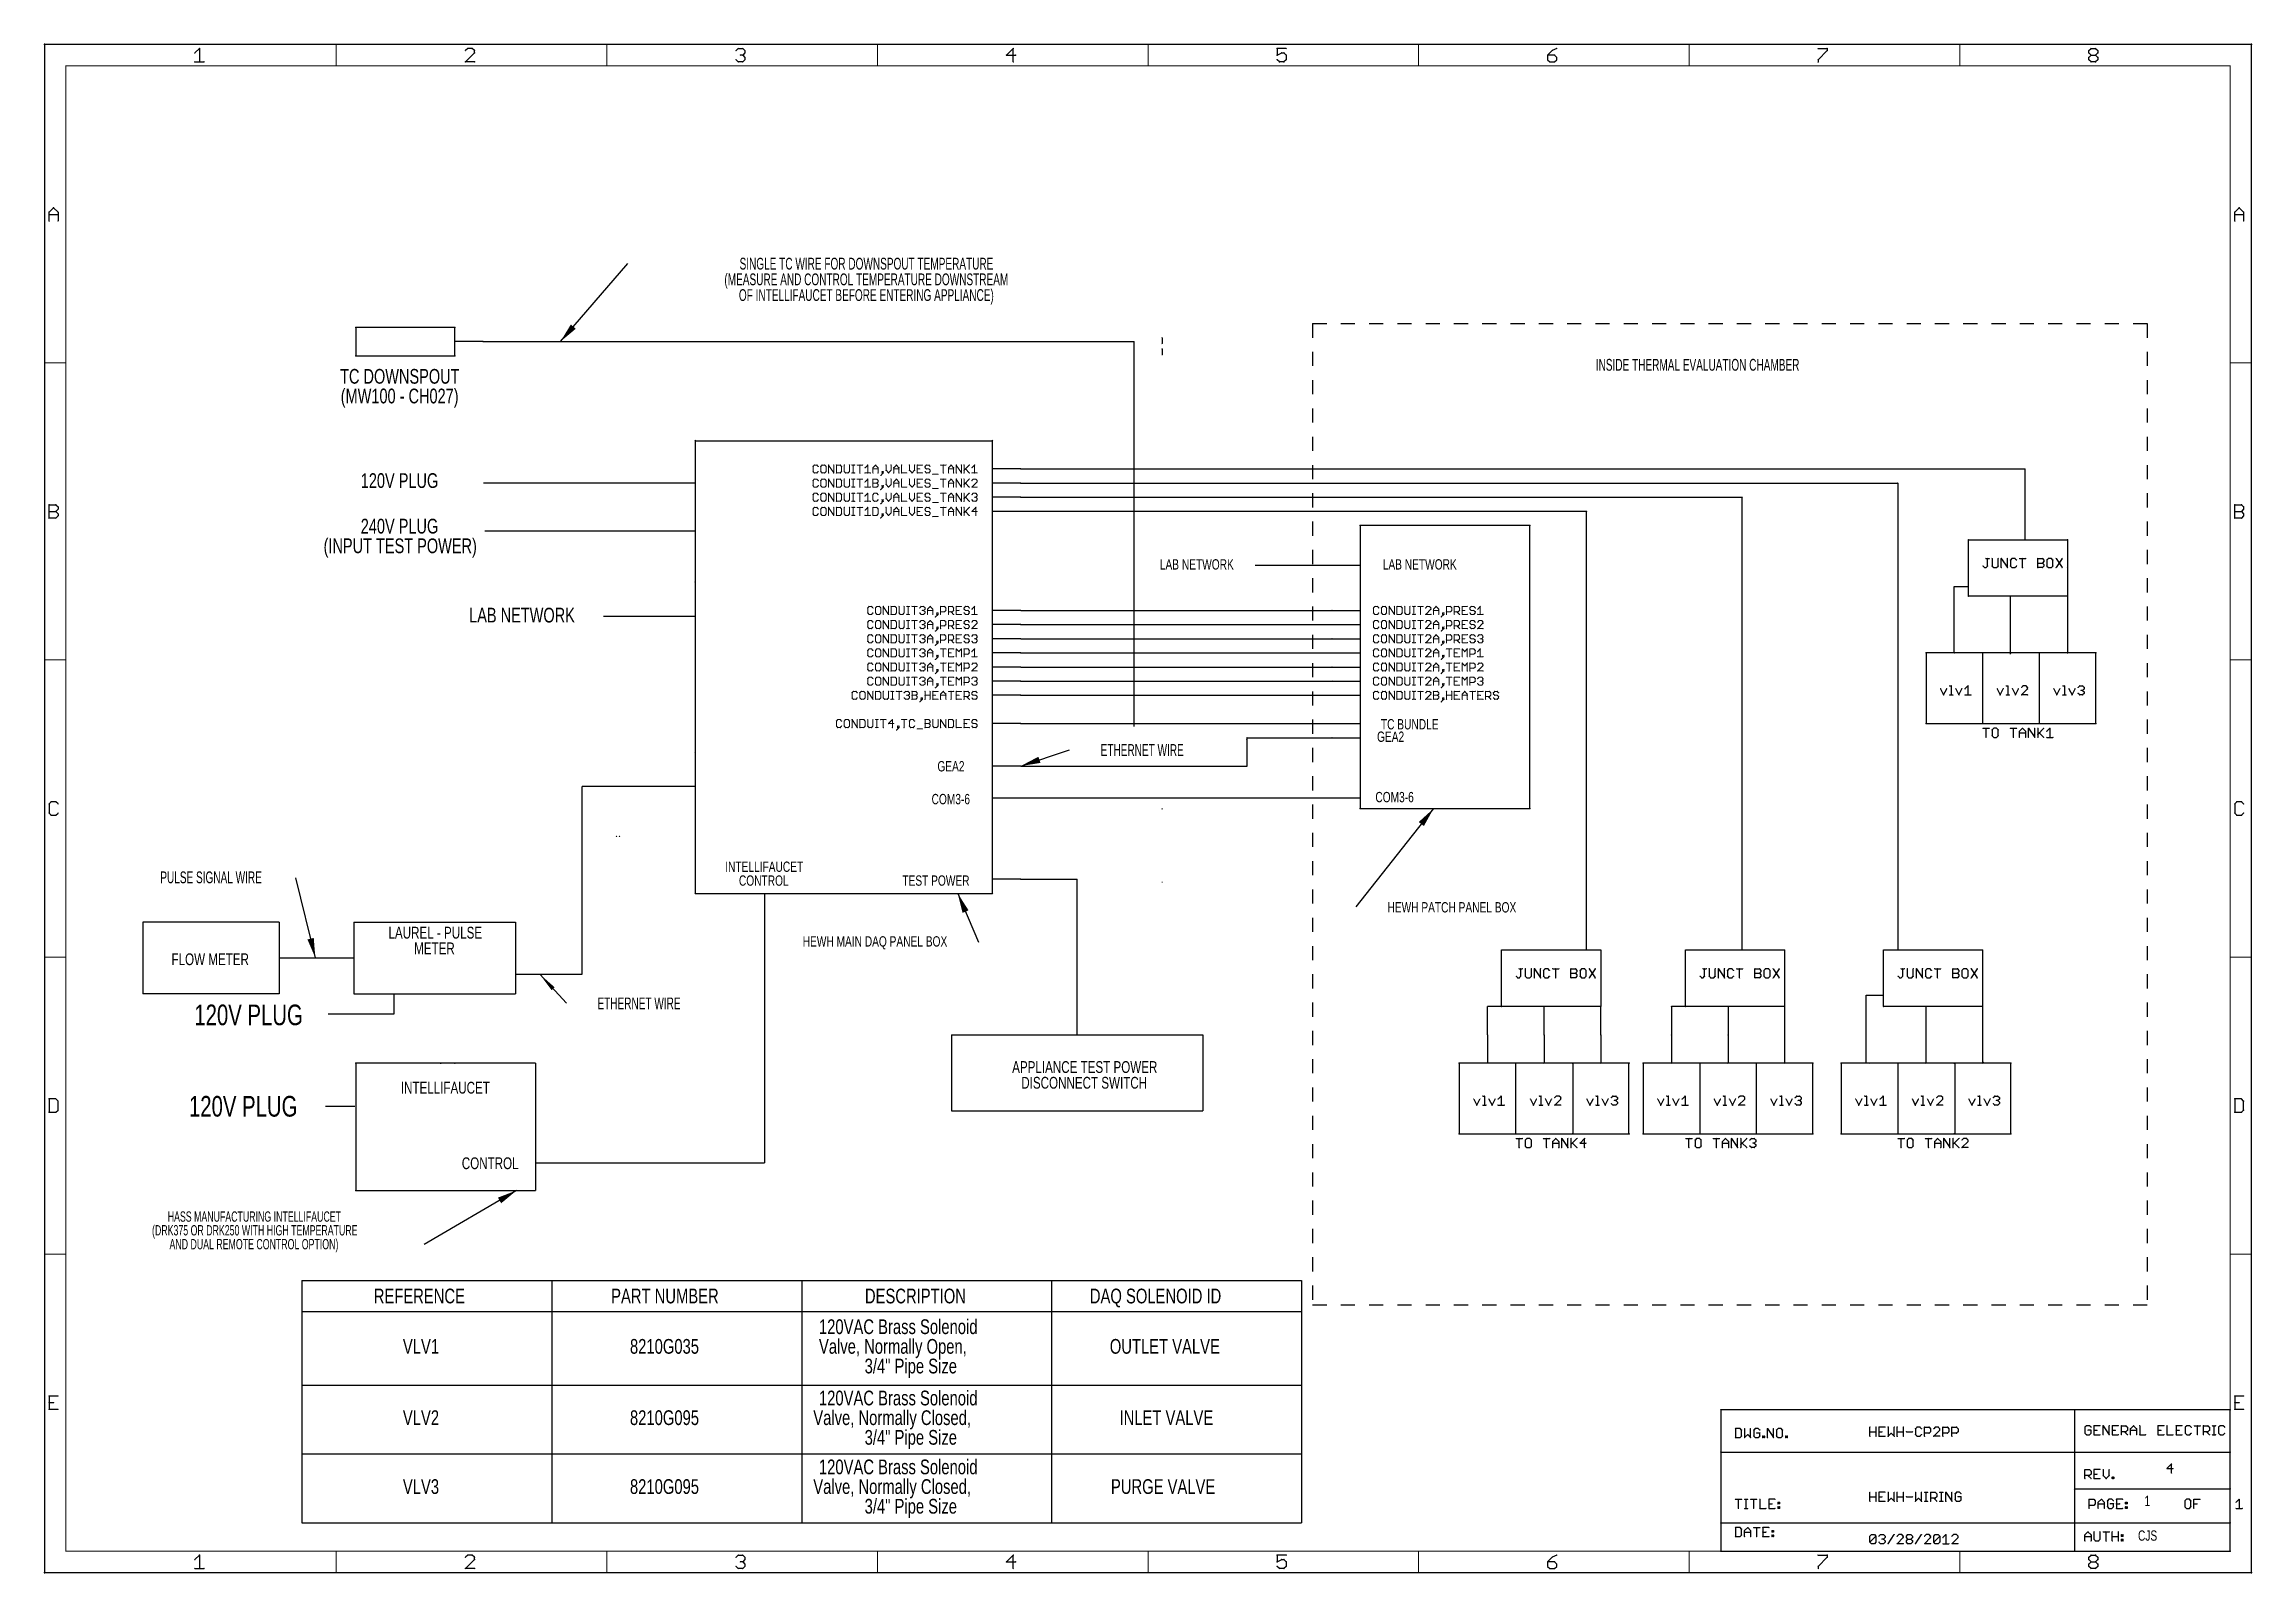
# Model space of a CAD drawing. Header units: inches. Extents: x 0 to 15.7, y 0.2 to 11.1.
import ezdxf

# ---------------------------------------------------------------- set-up
doc = ezdxf.new("R2010")
doc.units = ezdxf.units.IN
doc.header["$MEASUREMENT"] = 0
doc.linetypes.add('DOT2', pattern=[0.025, 0, -0.025])
for name, color, linetype in [('103', 178, 'Continuous'), ('104', 174, 'Continuous'), ('105', 6, 'Continuous'), ('94', 14, 'Continuous'), ('95', 250, 'Continuous'), ('97', 94, 'Continuous'), ('TEXT', 4, 'Continuous'), ('THIN_DASHED_NEON_GREEN', 3, 'DOT2'), ('THIN_NEON_GREEN', 3, 'Continuous'), ('THIN_RED', 1, 'Continuous')]:
    doc.layers.add(name, color=color, linetype=linetype)
doc.layers.add('THICK_RED', color=1, linetype='Continuous', lineweight=50)
doc.styles.add('SLDTEXTSTYLE0', font='TXT', dxfattribs={"width": 0.736842})
doc.styles.add('SLDTEXTSTYLE2', font='TXT', dxfattribs={"width": 0.75})
doc.styles.add('SLDTEXTSTYLE3', font='TXT', dxfattribs={"width": 0.636842})
doc.dimstyles.new('SLDDIMSTYLE0', dxfattribs={"dimtxt": 0.18, "dimasz": 0.14, "dimexe": 0, "dimexo": 0.0625, "dimgap": 0, "dimtad": 0, "dimtih": 1, "dimtoh": 1, "dimdec": 0, "dimrnd": 1e-09, "dimzin": 0, "dimdsep": 46, "dimtxsty": 'Standard', "dimsah": 1, "dimcen": 0.09, "dimadec": 0, "dimazin": 0, "dimtfac": 0.14, "dimtdec": 0, "dimtofl": 0, "dimtmove": 0, "dimatfit": 3, "dimfxl": 0, "dimfrac": 2, "dimtolj": 1, "dimtzin": 0, "dimarcsym": 0})

msp = doc.modelspace()

# ---------------------------------------------------------------- texts
at = {"layer": 'TEXT', "attachment_point": 2}
for s, insert, char_height, style in [('TC DOWNSPOUT', (2.561, 8.757), 0.10417, 'SLDTEXTSTYLE0'), ('INSIDE THERMAL EVALUATION CHAMBER', (11.735, 8.828), 0.08333, 'SLDTEXTSTYLE3'), ('(MW100 - CH027)', (2.56, 8.618), 0.10417, 'SLDTEXTSTYLE0'), ('120V PLUG', (2.559, 8.02), 0.1042, 'SLDTEXTSTYLE0'), ('240V PLUG', (2.559, 7.698), 0.1042, 'SLDTEXTSTYLE0'), ('(INPUT TEST POWER)', (2.564, 7.559), 0.10417, 'SLDTEXTSTYLE0'), ('LAB NETWORK', (8.195, 7.412), 0.07292, 'SLDTEXTSTYLE0'), ('LAB NETWORK', (9.771, 7.412), 0.07292, 'SLDTEXTSTYLE0'), ('LAB NETWORK', (3.425, 7.069), 0.10417, 'SLDTEXTSTYLE0'), ('TC BUNDLE', (9.7, 6.282), 0.0729, 'SLDTEXTSTYLE0'), ('GEA2', (9.565, 6.194), 0.0729, 'SLDTEXTSTYLE0'), ('GEA2', (6.457, 5.985), 0.0729, 'SLDTEXTSTYLE0'), ('COM3-6', (6.456, 5.753), 0.0729, 'SLDTEXTSTYLE0'), ('COM3-6', (9.593, 5.767), 0.0729, 'SLDTEXTSTYLE0'), ('INTELLIFAUCET', (5.137, 5.275), 0.07292, 'SLDTEXTSTYLE0'), ('CONTROL', (5.134, 5.177), 0.0729, 'SLDTEXTSTYLE0'), ('TEST POWER', (6.351, 5.177), 0.0729, 'SLDTEXTSTYLE0'), ('LAUREL - PULSE', (2.812, 4.814), 0.08333, 'SLDTEXTSTYLE0'), ('METER', (2.806, 4.703), 0.0833, 'SLDTEXTSTYLE0'), ('FLOW METER', (1.221, 4.626), 0.0833, 'SLDTEXTSTYLE0'), ('120V PLUG', (1.492, 4.264), 0.1458, 'SLDTEXTSTYLE0'), ('APPLIANCE TEST POWER', (7.403, 3.864), 0.08333, 'SLDTEXTSTYLE0'), ('DISCONNECT SWITCH', (7.399, 3.753), 0.08333, 'SLDTEXTSTYLE0'), ('120V PLUG', (1.454, 3.618), 0.1458, 'SLDTEXTSTYLE0'), ('INTELLIFAUCET', (2.883, 3.718), 0.08333, 'SLDTEXTSTYLE0'), ('CONTROL', (3.2, 3.184), 0.0833, 'SLDTEXTSTYLE0'), ('1', (14.914, 0.792), 0.0729, 'SLDTEXTSTYLE0'), ('CJS', (14.916, 0.547), 0.0729, 'SLDTEXTSTYLE0')]:
    msp.add_mtext(s, dxfattribs=dict(at, insert=insert, char_height=char_height, style=style))

# ---------------------------------------------------------------- blocks, each defined once
blk = doc.blocks.new('SW_NOTE_0_89')
at = {"layer": 'TEXT', "color": 0, "insert": (-0.598, 0.045), "char_height": 0.08333, "attachment_point": 2, "style": 'SLDTEXTSTYLE3'}
blk.add_mtext('PULSE SIGNAL WIRE', dxfattribs=at)
blk = doc.blocks.new('SW_NOTE_0_90')
at = {"layer": 'TEXT', "color": 0, "insert": (0.512, 0.041), "char_height": 0.08333, "attachment_point": 2, "style": 'SLDTEXTSTYLE3'}
blk.add_mtext('ETHERNET WIRE', dxfattribs=at)
blk = doc.blocks.new('SW_NOTE_0_91')
at = {"layer": 'TEXT', "color": 0, "insert": (0.68, 0.033), "char_height": 0.07292, "attachment_point": 2, "style": 'SLDTEXTSTYLE0'}
blk.add_mtext('HEWH PATCH PANEL BOX', dxfattribs=at)
blk = doc.blocks.new('SW_NOTE_0_92')
at = {"layer": 'TEXT', "color": 0, "insert": (-0.733, 0.042), "char_height": 0.07292, "attachment_point": 2, "style": 'SLDTEXTSTYLE0'}
blk.add_mtext('HEWH MAIN DAQ PANEL BOX', dxfattribs=at)
blk = doc.blocks.new('SW_NOTE_0_93')
at = {"layer": 'TEXT', "color": 0, "insert": (0.514, 0.04), "char_height": 0.08333, "attachment_point": 2, "style": 'SLDTEXTSTYLE3'}
blk.add_mtext('ETHERNET WIRE', dxfattribs=at)
blk = doc.blocks.new('SW_NOTE_0_94')
at = {"layer": 'TEXT', "color": 0, "char_height": 0.08333, "attachment_point": 2, "style": 'SLDTEXTSTYLE3'}
for s, insert in [('SINGLE TC WIRE FOR DOWNSPOUT TEMPERATURE', (1.688, 0.041)), ('(MEASURE AND CONTROL TEMPERATURE DOWNSTREAM', (1.687, -0.07)), ('OF INTELLIFAUCET BEFORE ENTERING APPLIANCE)', (1.687, -0.181))]:
    blk.add_mtext(s, dxfattribs=dict(at, insert=insert))
blk = doc.blocks.new('SW_NOTE_0_95')
at = {"layer": 'TEXT', "color": 0, "char_height": 0.07292, "attachment_point": 2, "style": 'SLDTEXTSTYLE3'}
for s, insert in [('HASS MANUFACTURING INTELLIFAUCET', (-1.201, 0.233)), ('(DRK375 OR DRK250 WITH HIGH TEMPERATURE', (-1.198, 0.136)), ('AND DUAL REMOTE CONTROL OPTION)', (-1.204, 0.038))]:
    blk.add_mtext(s, dxfattribs=dict(at, insert=insert))
blk = doc.blocks.new('SW_TABLEANNOTATION_0')
at = {"layer": 'THIN_NEON_GREEN', "color": 0}
for p, q in [((0, 0), (0, -0.218)), ((0, 0), (1.767, 0)), ((1.767, 0), (1.767, -0.218)), ((1.767, 0), (3.534, 0)), ((3.534, 0), (3.534, -0.218)), ((3.534, 0), (5.301, 0)), ((5.301, 0), (5.301, -0.218)), ((5.301, 0), (7.068, 0)), ((7.068, 0), (7.068, -0.218)), ((0, -0.218), (0, -0.739)), ((0, -0.218), (1.767, -0.218)), ((1.767, -0.218), (1.767, -0.739)), ((1.767, -0.218), (3.534, -0.218)), ((3.534, -0.218), (3.534, -0.739)), ((3.534, -0.218), (5.301, -0.218)), ((5.301, -0.218), (5.301, -0.739)), ((5.301, -0.218), (7.068, -0.218)), ((7.068, -0.218), (7.068, -0.739)), ((0, -0.739), (0, -1.225)), ((0, -0.739), (1.767, -0.739)), ((1.767, -0.739), (1.767, -1.225)), ((1.767, -0.739), (3.534, -0.739)), ((3.534, -0.739), (3.534, -1.225)), ((3.534, -0.739), (5.301, -0.739)), ((5.301, -0.739), (5.301, -1.225)), ((5.301, -0.739), (7.068, -0.739)), ((7.068, -0.739), (7.068, -1.225)), ((0, -1.225), (0, -1.712)), ((0, -1.225), (1.767, -1.225)), ((1.767, -1.225), (1.767, -1.712)), ((1.767, -1.225), (3.534, -1.225)), ((3.534, -1.225), (3.534, -1.712)), ((3.534, -1.225), (5.301, -1.225)), ((5.301, -1.225), (5.301, -1.712)), ((5.301, -1.225), (7.068, -1.225)), ((7.068, -1.225), (7.068, -1.712)), ((0, -1.712), (1.767, -1.712)), ((1.767, -1.712), (3.534, -1.712)), ((3.534, -1.712), (5.301, -1.712)), ((5.301, -1.712), (7.068, -1.712))]:
    blk.add_line(p, q, dxfattribs=at)
at = {"layer": 'THIN_NEON_GREEN', "color": 0, "attachment_point": 1, "style": 'SLDTEXTSTYLE2'}
for s, insert, char_height in [('REFERENCE', (0.509, -0.057), 0.1042), ('PART NUMBER', (2.187, -0.057), 0.10417), ('DESCRIPTION', (3.981, -0.057), 0.10417), ('DAQ SOLENOID ID', (5.571, -0.057), 0.10417), ('120VAC Brass Solenoid', (3.656, -0.274), 0.10417), ('VLV1', (0.715, -0.413), 0.1042), ('8210G035', (2.32, -0.413), 0.1042), ('Valve, Normally Open,', (3.656, -0.413), 0.10417), ('OUTLET VALVE', (5.712, -0.413), 0.10417), ('3/4" Pipe Size', (3.979, -0.552), 0.10417), ('120VAC Brass Solenoid', (3.656, -0.778), 0.10417), ('VLV2', (0.715, -0.917), 0.1042), ('8210G095', (2.32, -0.917), 0.1042), ('Valve, Normally Closed,', (3.616, -0.917), 0.10417), ('INLET VALVE', (5.781, -0.917), 0.10417), ('3/4" Pipe Size', (3.979, -1.056), 0.10417), ('VLV3', (0.715, -1.404), 0.1042), ('8210G095', (2.32, -1.404), 0.1042), ('Valve, Normally Closed,', (3.616, -1.404), 0.10417), ('120VAC Brass Solenoid', (3.656, -1.265), 0.10417), ('PURGE VALVE', (5.72, -1.404), 0.10417), ('3/4" Pipe Size', (3.979, -1.543), 0.10417)]:
    blk.add_mtext(s, dxfattribs=dict(at, insert=insert, char_height=char_height))

# ---------------------------------------------------------------- linework, layer by layer
at = {"layer": '103', "lineweight": 25}
for p, q in [((7.95, 8.977), (7.95, 8.937)), ((7.95, 8.898), (7.95, 8.858))]:
    msp.add_line(p, q, dxfattribs=at)
at = {"layer": '103', "lineweight": 18}
for centre, start, end in [((7.95, 8.977), 0, 180), ((7.95, 8.937), 180, 0), ((7.95, 8.898), 0, 180), ((7.95, 8.858), 180, 0), ((13.65, 7.55), 90, 270), ((13.65, 7.55), 0, 180), ((14.35, 7.55), 0, 180), ((14.35, 7.55), 270, 90), ((13.65, 7.15), 90, 270), ((13.65, 7.15), 180, 0), ((14.35, 7.15), 180, 0), ((14.35, 7.15), 270, 90), ((7.95, 5.646), 0, 180), ((4.093, 5.453), 90, 270), ((4.093, 5.453), 225.0135, 45.0135), ((4.114, 5.453), 134.9865, 314.9865), ((4.114, 5.453), 270, 90), ((6.95, 5.15), 90, 270), ((7.95, 5.13), 180, 0), ((10.35, 4.65), 90, 270), ((10.35, 4.65), 0, 180), ((11.05, 4.65), 0, 180), ((11.05, 4.65), 270, 90), ((11.65, 4.65), 90, 270), ((11.65, 4.65), 0, 180), ((12.35, 4.65), 0, 180), ((12.35, 4.65), 270, 90), ((13.05, 4.65), 90, 270), ((13.05, 4.65), 0, 180), ((13.75, 4.65), 0, 180), ((13.75, 4.65), 270, 90), ((10.35, 4.25), 90, 270), ((10.35, 4.25), 180, 0), ((11.05, 4.25), 180, 0), ((11.05, 4.25), 270, 90), ((11.65, 4.25), 90, 270), ((11.65, 4.25), 180, 0), ((12.35, 4.25), 180, 0), ((12.35, 4.25), 270, 90), ((13.05, 4.25), 90, 270), ((13.05, 4.25), 180, 0), ((13.75, 4.25), 180, 0), ((13.75, 4.25), 270, 90)]:
    msp.add_arc(centre, 0.0015, start, end, dxfattribs=at)
at = {"layer": '104', "lineweight": 18}
for centre, start, end in [((8.55, 6.15), 0, 180), ((8.55, 6.15), 90, 270), ((9.15, 6.15), 270, 90), ((6.95, 5.95), 90, 270), ((8.55, 5.95), 180, 0), ((8.55, 5.95), 270, 90)]:
    msp.add_arc(centre, 0.0015, start, end, dxfattribs=at)
at = {"layer": '105', "lineweight": 18}
for centre, start, end in [((3.15, 8.95), 90, 270), ((7.75, 8.95), 0, 180), ((7.75, 8.95), 270, 90), ((6.95, 6.25), 90, 270), ((8.95, 6.25), 180, 0), ((8.95, 6.25), 270, 90)]:
    msp.add_arc(centre, 0.0015, start, end, dxfattribs=at)
at = {"layer": '94', "lineweight": 25}
for p, q in [((2.95, 9.05), (2.25, 9.05)), ((2.25, 9.05), (2.25, 8.85)), ((2.95, 8.85), (2.95, 9.05)), ((3.15, 8.95), (2.95, 8.95)), ((2.25, 8.85), (2.95, 8.85)), ((6.95, 8.05), (6.75, 8.05)), ((6.95, 7.95), (6.75, 7.95)), ((6.95, 7.85), (6.75, 7.85)), ((6.95, 7.75), (6.75, 7.75)), ((9.35, 7.65), (9.35, 5.65)), ((10.55, 7.65), (9.35, 7.65)), ((10.55, 5.65), (10.55, 7.65)), ((6.95, 7.05), (6.75, 7.05)), ((9.15, 7.05), (9.35, 7.05)), ((6.95, 6.95), (6.75, 6.95)), ((9.15, 6.95), (9.35, 6.95)), ((6.95, 6.85), (6.75, 6.85)), ((6.95, 6.75), (6.75, 6.75)), ((9.15, 6.85), (9.35, 6.85)), ((9.15, 6.75), (9.35, 6.75)), ((6.95, 6.65), (6.75, 6.65)), ((9.15, 6.65), (9.35, 6.65)), ((6.95, 6.55), (6.75, 6.55)), ((6.95, 6.45), (6.75, 6.45)), ((9.15, 6.55), (9.35, 6.55)), ((9.15, 6.45), (9.35, 6.45)), ((6.95, 6.25), (6.75, 6.25)), ((9.15, 6.15), (9.35, 6.15)), ((6.95, 5.95), (6.75, 5.95)), ((9.35, 5.65), (10.55, 5.65)), ((6.95, 5.15), (6.75, 5.15)), ((10.25, 4.05), (10.25, 3.85)), ((10.65, 4.05), (10.65, 3.85)), ((11.05, 4.05), (11.05, 3.85)), ((11.55, 4.05), (11.55, 3.85)), ((11.95, 4.05), (11.95, 3.85)), ((2.85, 3.85), (2.25, 3.85)), ((2.25, 3.85), (2.25, 2.95)), ((2.95, 3.85), (2.85, 3.85)), ((3.521, 3.85), (2.95, 3.85)), ((2.25, 2.95), (3.521, 2.95)), ((11.9, 1.4), (11.9, 1.1)), ((14.4, 1.4), (11.9, 1.4)), ((12.003, 1.267), (12.003, 1.203)), ((12.035, 1.267), (12.003, 1.267)), ((12.046, 1.256), (12.035, 1.267)), ((12.046, 1.214), (12.046, 1.256)), ((12.067, 1.267), (12.067, 1.203)), ((12.11, 1.203), (12.11, 1.267)), ((12.143, 1.267), (12.132, 1.256)), ((12.132, 1.256), (12.132, 1.214)), ((12.164, 1.267), (12.143, 1.267)), ((12.175, 1.256), (12.164, 1.267)), ((12.229, 1.203), (12.229, 1.267)), ((12.229, 1.267), (12.271, 1.203)), ((12.271, 1.203), (12.271, 1.267)), ((12.304, 1.267), (12.293, 1.256)), ((12.293, 1.256), (12.293, 1.214)), ((12.325, 1.267), (12.304, 1.267)), ((12.336, 1.256), (12.325, 1.267)), ((12.336, 1.214), (12.336, 1.256)), ((15.5, 1.4), (14.4, 1.4)), ((14.4, 1.4), (14.4, 1.1)), ((14.484, 1.287), (14.473, 1.276)), ((14.473, 1.276), (14.473, 1.234)), ((14.505, 1.287), (14.484, 1.287)), ((14.516, 1.255), (14.494, 1.255)), ((14.516, 1.276), (14.505, 1.287)), ((14.516, 1.234), (14.516, 1.255)), ((14.58, 1.287), (14.537, 1.287)), ((14.537, 1.287), (14.537, 1.223)), ((14.537, 1.255), (14.559, 1.255)), ((14.602, 1.223), (14.602, 1.287)), ((14.602, 1.287), (14.645, 1.223)), ((14.645, 1.223), (14.645, 1.287)), ((14.709, 1.287), (14.666, 1.287)), ((14.666, 1.287), (14.666, 1.223)), ((14.666, 1.255), (14.688, 1.255)), ((14.731, 1.223), (14.731, 1.287)), ((14.731, 1.287), (14.763, 1.287)), ((14.763, 1.287), (14.774, 1.276)), ((14.774, 1.255), (14.763, 1.244)), ((14.774, 1.276), (14.774, 1.255)), ((14.795, 1.266), (14.817, 1.287)), ((14.795, 1.223), (14.795, 1.266)), ((14.795, 1.255), (14.838, 1.255)), ((14.817, 1.287), (14.838, 1.266)), ((14.838, 1.266), (14.838, 1.223)), ((14.86, 1.287), (14.86, 1.223)), ((15.031, 1.287), (14.989, 1.287)), ((14.989, 1.287), (14.989, 1.223)), ((14.989, 1.255), (15.01, 1.255)), ((15.053, 1.287), (15.053, 1.223)), ((15.16, 1.287), (15.118, 1.287)), ((15.118, 1.287), (15.118, 1.223)), ((15.118, 1.255), (15.139, 1.255)), ((15.193, 1.287), (15.182, 1.276)), ((15.182, 1.276), (15.182, 1.234)), ((15.214, 1.287), (15.193, 1.287)), ((15.225, 1.276), (15.214, 1.287)), ((15.246, 1.287), (15.289, 1.287)), ((15.268, 1.223), (15.268, 1.287)), ((15.311, 1.223), (15.311, 1.287)), ((15.311, 1.287), (15.343, 1.287)), ((15.343, 1.287), (15.354, 1.276)), ((15.354, 1.255), (15.343, 1.244)), ((15.354, 1.276), (15.354, 1.255)), ((15.375, 1.287), (15.397, 1.287)), ((15.386, 1.223), (15.386, 1.287)), ((15.429, 1.287), (15.418, 1.276)), ((15.418, 1.276), (15.418, 1.234)), ((15.45, 1.287), (15.429, 1.287)), ((15.461, 1.276), (15.45, 1.287)), ((15.5, 1.1), (15.5, 1.4)), ((11.9, 1.1), (11.9, 0.6)), ((11.9, 1.1), (14.4, 1.1)), ((12.003, 1.203), (12.035, 1.203)), ((12.035, 1.203), (12.046, 1.214)), ((12.067, 1.203), (12.089, 1.224)), ((12.089, 1.224), (12.11, 1.203)), ((12.132, 1.214), (12.143, 1.203)), ((12.143, 1.203), (12.164, 1.203)), ((12.175, 1.235), (12.153, 1.235)), ((12.164, 1.203), (12.175, 1.214)), ((12.175, 1.214), (12.175, 1.235)), ((12.196, 1.203), (12.196, 1.214)), ((12.196, 1.214), (12.207, 1.214)), ((12.207, 1.203), (12.196, 1.203)), ((12.207, 1.214), (12.207, 1.203)), ((12.293, 1.214), (12.304, 1.203)), ((12.304, 1.203), (12.325, 1.203)), ((12.325, 1.203), (12.336, 1.214)), ((12.358, 1.203), (12.358, 1.214)), ((12.358, 1.214), (12.368, 1.214)), ((12.368, 1.203), (12.358, 1.203)), ((12.368, 1.214), (12.368, 1.203)), ((14.4, 1.1), (14.4, 0.84)), ((14.4, 1.1), (15.5, 1.1)), ((14.473, 1.234), (14.484, 1.223)), ((14.484, 1.223), (14.505, 1.223)), ((14.505, 1.223), (14.516, 1.234)), ((14.537, 1.223), (14.58, 1.223)), ((14.666, 1.223), (14.709, 1.223)), ((14.763, 1.244), (14.731, 1.244)), ((14.752, 1.244), (14.774, 1.223)), ((14.86, 1.223), (14.902, 1.223)), ((14.989, 1.223), (15.031, 1.223)), ((15.053, 1.223), (15.096, 1.223)), ((15.118, 1.223), (15.16, 1.223)), ((15.182, 1.234), (15.193, 1.223)), ((15.193, 1.223), (15.214, 1.223)), ((15.214, 1.223), (15.225, 1.234)), ((15.343, 1.244), (15.311, 1.244)), ((15.332, 1.244), (15.354, 1.223)), ((15.375, 1.223), (15.397, 1.223)), ((15.418, 1.234), (15.429, 1.223)), ((15.429, 1.223), (15.45, 1.223)), ((15.45, 1.223), (15.461, 1.234)), ((15.5, 0.84), (15.5, 1.1)), ((14.473, 0.913), (14.473, 0.977)), ((14.473, 0.977), (14.505, 0.977)), ((14.505, 0.977), (14.516, 0.966)), ((14.516, 0.945), (14.505, 0.934)), ((14.516, 0.966), (14.516, 0.945)), ((14.58, 0.977), (14.537, 0.977)), ((14.537, 0.977), (14.537, 0.913)), ((14.537, 0.945), (14.559, 0.945)), ((14.602, 0.977), (14.602, 0.934)), ((14.645, 0.934), (14.645, 0.977)), ((14.4, 0.84), (14.4, 0.4)), ((14.4, 0.84), (15.5, 0.84)), ((14.505, 0.934), (14.473, 0.934)), ((14.494, 0.934), (14.516, 0.913)), ((14.537, 0.913), (14.58, 0.913)), ((14.602, 0.934), (14.623, 0.913)), ((14.623, 0.913), (14.645, 0.934)), ((14.666, 0.913), (14.666, 0.924)), ((14.666, 0.924), (14.677, 0.924)), ((14.677, 0.913), (14.666, 0.913)), ((14.677, 0.924), (14.677, 0.913)), ((15.5, 0.6), (15.5, 0.84)), ((12.003, 0.767), (12.046, 0.767)), ((12.024, 0.703), (12.024, 0.767)), ((12.067, 0.767), (12.089, 0.767)), ((12.067, 0.703), (12.089, 0.703)), ((12.078, 0.703), (12.078, 0.767)), ((12.11, 0.767), (12.153, 0.767)), ((12.132, 0.703), (12.132, 0.767)), ((12.175, 0.767), (12.175, 0.703)), ((12.175, 0.703), (12.218, 0.703)), ((12.282, 0.767), (12.239, 0.767)), ((12.239, 0.767), (12.239, 0.703)), ((12.239, 0.735), (12.261, 0.735)), ((12.239, 0.703), (12.282, 0.703)), ((12.304, 0.746), (12.314, 0.746)), ((12.304, 0.735), (12.304, 0.746)), ((12.314, 0.735), (12.304, 0.735)), ((12.304, 0.714), (12.314, 0.714)), ((12.304, 0.703), (12.304, 0.714)), ((12.314, 0.703), (12.304, 0.703)), ((12.314, 0.746), (12.314, 0.735)), ((12.314, 0.714), (12.314, 0.703)), ((14.503, 0.703), (14.503, 0.767)), ((14.503, 0.767), (14.535, 0.767)), ((14.535, 0.724), (14.503, 0.724)), ((14.535, 0.767), (14.546, 0.756)), ((14.546, 0.735), (14.535, 0.724)), ((14.546, 0.756), (14.546, 0.735)), ((14.567, 0.746), (14.589, 0.767)), ((14.567, 0.703), (14.567, 0.746)), ((14.567, 0.735), (14.61, 0.735)), ((14.589, 0.767), (14.61, 0.746)), ((14.61, 0.746), (14.61, 0.703)), ((14.643, 0.767), (14.632, 0.756)), ((14.632, 0.756), (14.632, 0.714)), ((14.632, 0.714), (14.643, 0.703)), ((14.664, 0.767), (14.643, 0.767)), ((14.643, 0.703), (14.664, 0.703)), ((14.675, 0.735), (14.653, 0.735)), ((14.675, 0.756), (14.664, 0.767)), ((14.664, 0.703), (14.675, 0.714)), ((14.675, 0.714), (14.675, 0.735)), ((14.739, 0.767), (14.696, 0.767)), ((14.696, 0.767), (14.696, 0.703)), ((14.696, 0.735), (14.718, 0.735)), ((14.696, 0.703), (14.739, 0.703)), ((14.761, 0.746), (14.771, 0.746)), ((14.761, 0.735), (14.761, 0.746)), ((14.771, 0.735), (14.761, 0.735)), ((14.761, 0.714), (14.771, 0.714)), ((14.761, 0.703), (14.761, 0.714)), ((14.771, 0.703), (14.761, 0.703)), ((14.771, 0.746), (14.771, 0.735)), ((14.771, 0.714), (14.771, 0.703)), ((15.19, 0.767), (15.18, 0.756)), ((15.18, 0.756), (15.18, 0.714)), ((15.18, 0.714), (15.19, 0.703)), ((15.212, 0.767), (15.19, 0.767)), ((15.19, 0.703), (15.212, 0.703)), ((15.222, 0.756), (15.212, 0.767)), ((15.212, 0.703), (15.222, 0.714)), ((15.222, 0.714), (15.222, 0.756)), ((15.244, 0.703), (15.244, 0.767)), ((15.244, 0.767), (15.287, 0.767)), ((15.244, 0.735), (15.266, 0.735)), ((11.9, 0.6), (11.9, 0.4)), ((11.9, 0.6), (15.5, 0.6)), ((12.003, 0.567), (12.003, 0.503)), ((12.035, 0.567), (12.003, 0.567)), ((12.003, 0.503), (12.035, 0.503)), ((12.046, 0.556), (12.035, 0.567)), ((12.035, 0.503), (12.046, 0.514)), ((12.046, 0.514), (12.046, 0.556)), ((12.067, 0.546), (12.089, 0.567)), ((12.067, 0.503), (12.067, 0.546)), ((12.067, 0.535), (12.11, 0.535)), ((12.089, 0.567), (12.11, 0.546)), ((12.11, 0.546), (12.11, 0.503)), ((12.132, 0.567), (12.175, 0.567)), ((12.153, 0.503), (12.153, 0.567)), ((12.239, 0.567), (12.196, 0.567)), ((12.196, 0.567), (12.196, 0.503)), ((12.196, 0.535), (12.218, 0.535)), ((12.196, 0.503), (12.239, 0.503)), ((12.261, 0.546), (12.271, 0.546)), ((12.261, 0.535), (12.261, 0.546)), ((12.271, 0.535), (12.261, 0.535)), ((12.261, 0.514), (12.271, 0.514)), ((12.261, 0.503), (12.261, 0.514)), ((12.271, 0.503), (12.261, 0.503)), ((12.271, 0.546), (12.271, 0.535)), ((12.271, 0.514), (12.271, 0.503)), ((14.473, 0.516), (14.494, 0.537)), ((14.473, 0.473), (14.473, 0.516)), ((14.473, 0.505), (14.516, 0.505)), ((14.494, 0.537), (14.516, 0.516)), ((14.516, 0.516), (14.516, 0.473)), ((14.537, 0.537), (14.537, 0.484)), ((14.537, 0.484), (14.548, 0.473)), ((14.548, 0.473), (14.569, 0.473)), ((14.569, 0.473), (14.58, 0.484)), ((14.58, 0.484), (14.58, 0.537)), ((14.602, 0.537), (14.645, 0.537)), ((14.623, 0.473), (14.623, 0.537)), ((14.666, 0.473), (14.666, 0.537)), ((14.666, 0.505), (14.709, 0.505)), ((14.709, 0.537), (14.709, 0.473)), ((14.731, 0.516), (14.741, 0.516)), ((14.731, 0.505), (14.731, 0.516)), ((14.741, 0.505), (14.731, 0.505)), ((14.731, 0.484), (14.741, 0.484)), ((14.731, 0.473), (14.731, 0.484)), ((14.741, 0.473), (14.731, 0.473)), ((14.741, 0.516), (14.741, 0.505)), ((14.741, 0.484), (14.741, 0.473)), ((15.5, 0.4), (15.5, 0.6)), ((11.9, 0.4), (14.4, 0.4)), ((14.4, 0.4), (15.5, 0.4))]:
    msp.add_line(p, q, dxfattribs=at)
at = {"layer": '94', "lineweight": 18}
for centre, radius, start, end in [((2.25, 9.05), 0.0025, 90, 270), ((2.25, 9.05), 0.0025, 0, 180), ((2.95, 9.05), 0.0025, 0, 180), ((2.95, 9.05), 0.0025, 270, 90), ((2.95, 8.95), 0.0015, 90, 270), ((3.15, 8.95), 0.0015, 270, 90), ((2.25, 8.85), 0.0025, 90, 270), ((2.25, 8.85), 0.0025, 180, 0), ((2.95, 8.85), 0.0025, 180, 0), ((2.95, 8.85), 0.0025, 270, 90), ((4.65, 8.25), 0.0025, 0, 180), ((4.65, 8.25), 0.0025, 90, 270), ((6.75, 8.25), 0.0025, 0, 180), ((6.75, 8.25), 0.0025, 270, 90), ((6.75, 8.05), 0.0015, 90, 270), ((6.95, 8.05), 0.0015, 270, 90), ((6.75, 7.95), 0.0015, 90, 270), ((6.75, 7.85), 0.0015, 90, 270), ((6.95, 7.95), 0.0015, 270, 90), ((6.95, 7.85), 0.0015, 270, 90), ((6.75, 7.75), 0.0015, 90, 270), ((6.95, 7.75), 0.0015, 270, 90), ((9.35, 7.65), 0.0025, 90, 270), ((9.35, 7.65), 0.0025, 0, 180), ((10.55, 7.65), 0.0025, 0, 180), ((10.55, 7.65), 0.0025, 270, 90), ((9.35, 7.35), 0.0015, 270, 90), ((4.65, 7.25), 0.0025, 0, 180), ((4.65, 7.25), 0.0025, 0, 180), ((4.65, 7.25), 0.0025, 180, 0), ((6.75, 7.05), 0.0015, 90, 270), ((6.95, 7.05), 0.0015, 270, 90), ((9.15, 7.05), 0.0015, 90, 270), ((9.35, 7.05), 0.0015, 270, 90), ((6.75, 6.95), 0.0015, 90, 270), ((6.95, 6.95), 0.0015, 270, 90), ((9.15, 6.95), 0.0015, 90, 270), ((9.35, 6.95), 0.0015, 270, 90), ((6.75, 6.85), 0.0015, 90, 270), ((6.75, 6.75), 0.0015, 90, 270), ((6.95, 6.85), 0.0015, 270, 90), ((6.95, 6.75), 0.0015, 270, 90), ((9.15, 6.75), 0.0015, 90, 270), ((9.15, 6.85), 0.0015, 90, 270), ((9.35, 6.85), 0.0015, 270, 90), ((9.35, 6.75), 0.0015, 270, 90), ((13.35, 6.75), 0.0025, 90, 270), ((13.35, 6.75), 0.0025, 0, 180), ((13.55, 6.75), 0.0015, 180, 0), ((13.75, 6.75), 0.0025, 0, 180), ((13.75, 6.75), 0.0025, 90, 270), ((13.75, 6.75), 0.0025, 0, 180), ((13.75, 6.75), 0.0025, 270, 90), ((13.95, 6.75), 0.0015, 180, 0), ((14.15, 6.75), 0.0025, 0, 180), ((14.15, 6.75), 0.0025, 90, 270), ((14.15, 6.75), 0.0025, 0, 180), ((14.15, 6.75), 0.0025, 270, 90), ((14.35, 6.75), 0.0015, 180, 0), ((14.55, 6.75), 0.0025, 0, 180), ((14.55, 6.75), 0.0025, 270, 90), ((6.75, 6.65), 0.0015, 90, 270), ((6.95, 6.65), 0.0015, 270, 90), ((9.15, 6.65), 0.0015, 90, 270), ((9.35, 6.65), 0.0015, 270, 90), ((6.75, 6.55), 0.0015, 90, 270), ((6.75, 6.45), 0.0015, 90, 270), ((6.95, 6.55), 0.0015, 270, 90), ((6.95, 6.45), 0.0015, 270, 90), ((9.15, 6.55), 0.0015, 90, 270), ((9.15, 6.45), 0.0015, 90, 270), ((9.35, 6.55), 0.0015, 270, 90), ((9.35, 6.45), 0.0015, 270, 90), ((6.75, 6.25), 0.0015, 90, 270), ((6.95, 6.25), 0.0015, 270, 90), ((13.35, 6.25), 0.0025, 90, 270), ((13.35, 6.25), 0.0025, 180, 0), ((13.75, 6.25), 0.0025, 90, 270), ((13.75, 6.25), 0.0025, 180, 0), ((13.75, 6.25), 0.0025, 180, 0), ((13.75, 6.25), 0.0025, 270, 90), ((14.15, 6.25), 0.0025, 90, 270), ((14.15, 6.25), 0.0025, 180, 0), ((14.15, 6.25), 0.0025, 180, 0), ((14.15, 6.25), 0.0025, 270, 90), ((14.55, 6.25), 0.0025, 180, 0), ((14.55, 6.25), 0.0025, 270, 90), ((9.15, 6.15), 0.0015, 90, 270), ((9.35, 6.15), 0.0015, 270, 90), ((4.65, 6.05), 0.0025, 180, 0), ((6.75, 5.95), 0.0015, 90, 270), ((6.95, 5.95), 0.0015, 270, 90), ((9.35, 6.05), 0.0015, 270, 90), ((9.35, 5.95), 0.0015, 270, 90), ((9.35, 5.85), 0.0015, 270, 90), ((4.65, 5.75), 0.0015, 270, 90), ((9.35, 5.65), 0.0025, 90, 270), ((9.35, 5.65), 0.0025, 180, 0), ((10.55, 5.65), 0.0025, 180, 0), ((10.55, 5.65), 0.0025, 270, 90), ((4.65, 5.45), 0.0015, 270, 90), ((6.75, 5.15), 0.0015, 90, 270), ((6.95, 5.15), 0.0015, 270, 90), ((4.65, 5.05), 0.0025, 180, 0), ((4.65, 5.05), 0.0025, 90, 270), ((6.75, 5.05), 0.0025, 180, 0), ((6.75, 5.05), 0.0025, 270, 90), ((10.25, 4.05), 0.0015, 0, 180), ((10.65, 4.05), 0.0015, 0, 180), ((11.05, 4.05), 0.0015, 0, 180), ((11.55, 4.05), 0.0015, 0, 180), ((11.95, 4.05), 0.0015, 0, 180), ((2.25, 3.85), 0.0025, 90, 270), ((2.25, 3.85), 0.0025, 0, 180), ((2.85, 3.85), 0.0025, 90, 270), ((2.85, 3.85), 0.0025, 270, 90), ((2.95, 3.85), 0.0025, 90, 270), ((2.95, 3.85), 0.0025, 270, 90), ((10.05, 3.85), 0.0025, 90, 270), ((10.05, 3.85), 0.0025, 0, 180), ((10.25, 3.85), 0.0015, 180, 0), ((10.45, 3.85), 0.0025, 0, 180), ((10.45, 3.85), 0.0025, 90, 270), ((10.45, 3.85), 0.0025, 0, 180), ((10.45, 3.85), 0.0025, 270, 90), ((10.65, 3.85), 0.0015, 180, 0), ((10.85, 3.85), 0.0025, 90, 270), ((10.85, 3.85), 0.0025, 0, 180), ((10.85, 3.85), 0.0025, 0, 180), ((10.85, 3.85), 0.0025, 270, 90), ((11.05, 3.85), 0.0015, 180, 0), ((11.25, 3.85), 0.0025, 0, 180), ((11.25, 3.85), 0.0025, 270, 90), ((11.35, 3.85), 0.0025, 90, 270), ((11.35, 3.85), 0.0025, 0, 180), ((11.55, 3.85), 0.0015, 180, 0), ((11.75, 3.85), 0.0025, 90, 270), ((11.75, 3.85), 0.0025, 0, 180), ((11.75, 3.85), 0.0025, 0, 180), ((11.75, 3.85), 0.0025, 270, 90), ((11.95, 3.85), 0.0015, 180, 0), ((12.15, 3.85), 0.0025, 90, 270), ((12.15, 3.85), 0.0025, 0, 180), ((12.15, 3.85), 0.0025, 0, 180), ((12.15, 3.85), 0.0025, 270, 90), ((12.35, 3.85), 0.0015, 180, 0), ((12.55, 3.85), 0.0025, 0, 180), ((12.55, 3.85), 0.0025, 270, 90), ((12.75, 3.85), 0.0025, 90, 270), ((12.75, 3.85), 0.0025, 0, 180), ((12.95, 3.85), 0.0015, 180, 0), ((13.15, 3.85), 0.0025, 0, 180), ((13.15, 3.85), 0.0025, 0, 180), ((13.15, 3.85), 0.0025, 90, 270), ((13.15, 3.85), 0.0025, 270, 90), ((13.35, 3.85), 0.0015, 180, 0), ((13.55, 3.85), 0.0025, 0, 180), ((13.55, 3.85), 0.0025, 90, 270), ((13.55, 3.85), 0.0025, 0, 180), ((13.55, 3.85), 0.0025, 270, 90), ((13.75, 3.85), 0.0015, 180, 0), ((13.95, 3.85), 0.0025, 0, 180), ((13.95, 3.85), 0.0025, 270, 90), ((2.25, 3.55), 0.0015, 270, 90), ((10.05, 3.35), 0.0025, 90, 270), ((10.05, 3.35), 0.0025, 180, 0), ((10.85, 3.35), 0.0025, 90, 270), ((10.85, 3.35), 0.0025, 180, 0), ((10.85, 3.35), 0.0025, 180, 0), ((10.85, 3.35), 0.0025, 270, 90), ((11.25, 3.35), 0.0025, 180, 0), ((11.25, 3.35), 0.0025, 270, 90), ((11.35, 3.35), 0.0025, 90, 270), ((11.35, 3.35), 0.0025, 180, 0), ((11.75, 3.35), 0.0025, 90, 270), ((11.75, 3.35), 0.0025, 180, 0), ((11.75, 3.35), 0.0025, 180, 0), ((11.75, 3.35), 0.0025, 270, 90), ((12.15, 3.35), 0.0025, 90, 270), ((12.15, 3.35), 0.0025, 180, 0), ((12.15, 3.35), 0.0025, 180, 0), ((12.15, 3.35), 0.0025, 270, 90), ((12.55, 3.35), 0.0025, 180, 0), ((12.55, 3.35), 0.0025, 270, 90), ((12.75, 3.35), 0.0025, 180, 0), ((12.75, 3.35), 0.0025, 90, 270), ((13.15, 3.35), 0.0025, 180, 0), ((13.15, 3.35), 0.0025, 180, 0), ((13.15, 3.35), 0.0025, 90, 270), ((13.15, 3.35), 0.0025, 270, 90), ((13.55, 3.35), 0.0025, 180, 0), ((13.55, 3.35), 0.0025, 180, 0), ((13.55, 3.35), 0.0025, 90, 270), ((13.55, 3.35), 0.0025, 270, 90), ((13.95, 3.35), 0.0025, 180, 0), ((13.95, 3.35), 0.0025, 270, 90), ((2.25, 3.15), 0.0015, 270, 90), ((2.25, 2.95), 0.0025, 90, 270), ((2.25, 2.95), 0.0025, 180, 0), ((11.9, 1.4), 0.0025, 0, 180), ((11.9, 1.4), 0.0025, 90, 270), ((12.003, 1.267), 0.0015, 0, 180), ((12.003, 1.267), 0.0015, 90, 270), ((12.035, 1.267), 0.0015, 45, 225), ((12.035, 1.267), 0.0015, 270, 90), ((12.046, 1.256), 0.0015, 0, 180), ((12.046, 1.256), 0.0015, 225, 45), ((12.067, 1.267), 0.0015, 0, 180), ((12.11, 1.267), 0.0015, 0, 180), ((12.132, 1.256), 0.0015, 0, 180), ((12.132, 1.256), 0.0015, 135, 315), ((12.143, 1.267), 0.0015, 90, 270), ((12.143, 1.267), 0.0015, 315, 135), ((12.164, 1.267), 0.0015, 45, 225), ((12.164, 1.267), 0.0015, 270, 90), ((12.175, 1.256), 0.0015, 225, 45), ((12.229, 1.267), 0.0015, 0, 180), ((12.229, 1.267), 0.0015, 33.6901, 213.6901), ((12.271, 1.267), 0.0015, 0, 180), ((12.293, 1.256), 0.0015, 0, 180), ((12.293, 1.256), 0.0015, 134.9865, 314.9865), ((12.304, 1.267), 0.0015, 90, 270), ((12.304, 1.267), 0.0015, 315.0135, 135.0135), ((12.325, 1.267), 0.0015, 45, 225), ((12.325, 1.267), 0.0015, 270, 90), ((12.336, 1.256), 0.0015, 0, 180), ((12.336, 1.256), 0.0015, 225.0135, 45.0135), ((14.4, 1.4), 0.0025, 0, 180), ((14.4, 1.4), 0.0025, 90, 270), ((14.4, 1.4), 0.0025, 270, 90), ((14.473, 1.276), 0.0015, 135, 315), ((14.473, 1.276), 0.0015, 0, 180), ((14.484, 1.287), 0.0015, 90, 270), ((14.484, 1.287), 0.0015, 315, 135), ((14.494, 1.255), 0.0015, 90, 270), ((14.505, 1.287), 0.0015, 45, 225), ((14.505, 1.287), 0.0015, 270, 90), ((14.516, 1.255), 0.0015, 0, 180), ((14.516, 1.276), 0.0015, 225, 45), ((14.516, 1.255), 0.0015, 270, 90), ((14.537, 1.287), 0.0015, 90, 270), ((14.537, 1.287), 0.0015, 0, 180), ((14.537, 1.255), 0.0015, 90, 270), ((14.559, 1.255), 0.0015, 270, 90), ((14.58, 1.287), 0.0015, 270, 90), ((14.602, 1.287), 0.0015, 0, 180), ((14.602, 1.287), 0.0015, 33.6901, 213.6901), ((14.645, 1.287), 0.0015, 0, 180), ((14.666, 1.287), 0.0015, 90, 270), ((14.666, 1.287), 0.0015, 0, 180), ((14.666, 1.255), 0.0015, 90, 270), ((14.688, 1.255), 0.0015, 270, 90), ((14.709, 1.287), 0.0015, 270, 90), ((14.731, 1.287), 0.0015, 0, 180), ((14.731, 1.287), 0.0015, 90, 270), ((14.763, 1.287), 0.0015, 45, 225), ((14.763, 1.287), 0.0015, 270, 90), ((14.774, 1.276), 0.0015, 0, 180), ((14.774, 1.276), 0.0015, 225, 45), ((14.774, 1.255), 0.0015, 315.0135, 135.0135), ((14.774, 1.255), 0.0015, 180, 0), ((14.795, 1.266), 0.0015, 0, 180), ((14.795, 1.266), 0.0015, 135, 315), ((14.795, 1.255), 0.0015, 90, 270), ((14.817, 1.287), 0.0015, 45, 225), ((14.817, 1.287), 0.0015, 315, 135), ((14.838, 1.266), 0.0015, 0, 180), ((14.838, 1.266), 0.0015, 225, 45), ((14.838, 1.255), 0.0015, 270, 90), ((14.86, 1.287), 0.0015, 0, 180), ((14.989, 1.287), 0.0015, 90, 270), ((14.989, 1.287), 0.0015, 0, 180), ((14.989, 1.255), 0.0015, 90, 270), ((15.01, 1.255), 0.0015, 270, 90), ((15.031, 1.287), 0.0015, 270, 90), ((15.053, 1.287), 0.0015, 0, 180), ((15.118, 1.287), 0.0015, 90, 270), ((15.118, 1.287), 0.0015, 0, 180), ((15.118, 1.255), 0.0015, 90, 270), ((15.139, 1.255), 0.0015, 270, 90), ((15.16, 1.287), 0.0015, 270, 90), ((15.182, 1.276), 0.0015, 0, 180), ((15.182, 1.276), 0.0015, 134.9865, 314.9865), ((15.193, 1.287), 0.0015, 90, 270), ((15.193, 1.287), 0.0015, 315, 135), ((15.214, 1.287), 0.0015, 44.9865, 224.9865), ((15.214, 1.287), 0.0015, 270, 90), ((15.225, 1.276), 0.0015, 225.0135, 45.0135), ((15.246, 1.287), 0.0015, 90, 270), ((15.268, 1.287), 0.0015, 0, 180), ((15.289, 1.287), 0.0015, 270, 90), ((15.311, 1.287), 0.0015, 0, 180), ((15.311, 1.287), 0.0015, 90, 270), ((15.343, 1.287), 0.0015, 44.9865, 224.9865), ((15.343, 1.287), 0.0015, 270, 90), ((15.354, 1.276), 0.0015, 0, 180), ((15.354, 1.255), 0.0015, 180, 0), ((15.354, 1.276), 0.0015, 225.0135, 45.0135), ((15.354, 1.255), 0.0015, 315, 135), ((15.375, 1.287), 0.0015, 90, 270), ((15.386, 1.287), 0.0015, 0, 180), ((15.397, 1.287), 0.0015, 270, 90), ((15.418, 1.276), 0.0015, 0, 180), ((15.418, 1.276), 0.0015, 134.9865, 314.9865), ((15.429, 1.287), 0.0015, 90, 270), ((15.429, 1.287), 0.0015, 315, 135), ((15.45, 1.287), 0.0015, 44.9865, 224.9865), ((15.45, 1.287), 0.0015, 270, 90), ((15.461, 1.276), 0.0015, 225.0135, 45.0135), ((15.5, 1.4), 0.0025, 0, 180), ((15.5, 1.4), 0.0025, 270, 90), ((11.9, 1.1), 0.0025, 0, 180), ((11.9, 1.1), 0.0025, 180, 0), ((11.9, 1.1), 0.0025, 90, 270), ((12.003, 1.203), 0.0015, 90, 270), ((12.003, 1.203), 0.0015, 180, 0), ((12.035, 1.203), 0.0015, 134.9865, 314.9865), ((12.035, 1.203), 0.0015, 270, 90), ((12.046, 1.214), 0.0015, 180, 0), ((12.046, 1.214), 0.0015, 315.0135, 135.0135), ((12.067, 1.203), 0.0015, 135, 315), ((12.067, 1.203), 0.0015, 180, 0), ((12.089, 1.224), 0.0015, 45, 225), ((12.089, 1.224), 0.0015, 315, 135), ((12.11, 1.203), 0.0015, 225, 45), ((12.11, 1.203), 0.0015, 180, 0), ((12.132, 1.214), 0.0015, 44.9865, 224.9865), ((12.132, 1.214), 0.0015, 180, 0), ((12.143, 1.203), 0.0015, 90, 270), ((12.143, 1.203), 0.0015, 225.0135, 45.0135), ((12.153, 1.235), 0.0015, 90, 270), ((12.164, 1.203), 0.0015, 134.9865, 314.9865), ((12.164, 1.203), 0.0015, 270, 90), ((12.175, 1.235), 0.0015, 0, 180), ((12.175, 1.214), 0.0015, 180, 0), ((12.175, 1.214), 0.0015, 315.0135, 135.0135), ((12.175, 1.235), 0.0015, 270, 90), ((12.196, 1.214), 0.0015, 0, 180), ((12.196, 1.214), 0.0015, 90, 270), ((12.196, 1.203), 0.0015, 90, 270), ((12.196, 1.203), 0.0015, 180, 0), ((12.207, 1.214), 0.0015, 0, 180), ((12.207, 1.203), 0.0015, 180, 0), ((12.207, 1.214), 0.0015, 270, 90), ((12.207, 1.203), 0.0015, 270, 90), ((12.229, 1.203), 0.0015, 180, 0), ((12.271, 1.203), 0.0015, 213.6795, 33.6795), ((12.271, 1.203), 0.0015, 180, 0), ((12.293, 1.214), 0.0015, 45, 225), ((12.293, 1.214), 0.0015, 180, 0), ((12.304, 1.203), 0.0015, 90, 270), ((12.304, 1.203), 0.0015, 225, 45), ((12.325, 1.203), 0.0015, 134.9865, 314.9865), ((12.325, 1.203), 0.0015, 270, 90), ((12.336, 1.214), 0.0015, 180, 0), ((12.336, 1.214), 0.0015, 315, 135), ((12.358, 1.214), 0.0015, 0, 180), ((12.358, 1.214), 0.0015, 90, 270), ((12.358, 1.203), 0.0015, 90, 270), ((12.358, 1.203), 0.0015, 180, 0), ((12.368, 1.214), 0.0015, 0, 180), ((12.368, 1.203), 0.0015, 180, 0), ((12.368, 1.214), 0.0015, 270, 90), ((12.368, 1.203), 0.0015, 270, 90), ((14.4, 1.1), 0.0025, 0, 180), ((14.4, 1.1), 0.0025, 180, 0), ((14.4, 1.1), 0.0025, 90, 270), ((14.4, 1.1), 0.0025, 270, 90), ((14.473, 1.234), 0.0015, 44.9865, 224.9865), ((14.473, 1.234), 0.0015, 180, 0), ((14.484, 1.223), 0.0015, 90, 270), ((14.484, 1.223), 0.0015, 225.0135, 45.0135), ((14.505, 1.223), 0.0015, 134.9865, 314.9865), ((14.505, 1.223), 0.0015, 270, 90), ((14.516, 1.234), 0.0015, 180, 0), ((14.516, 1.234), 0.0015, 315.0135, 135.0135), ((14.537, 1.223), 0.0015, 90, 270), ((14.537, 1.223), 0.0015, 180, 0), ((14.58, 1.223), 0.0015, 270, 90), ((14.602, 1.223), 0.0015, 180, 0), ((14.645, 1.223), 0.0015, 213.6901, 33.6901), ((14.645, 1.223), 0.0015, 180, 0), ((14.666, 1.223), 0.0015, 90, 270), ((14.666, 1.223), 0.0015, 180, 0), ((14.709, 1.223), 0.0015, 270, 90), ((14.731, 1.244), 0.0015, 90, 270), ((14.731, 1.223), 0.0015, 180, 0), ((14.752, 1.244), 0.0015, 45, 225), ((14.763, 1.244), 0.0015, 135, 315), ((14.763, 1.244), 0.0015, 270, 90), ((14.774, 1.223), 0.0015, 225, 45), ((14.795, 1.223), 0.0015, 180, 0), ((14.838, 1.223), 0.0015, 180, 0), ((14.86, 1.223), 0.0015, 90, 270), ((14.86, 1.223), 0.0015, 180, 0), ((14.902, 1.223), 0.0015, 270, 90), ((14.989, 1.223), 0.0015, 90, 270), ((14.989, 1.223), 0.0015, 180, 0), ((15.031, 1.223), 0.0015, 270, 90), ((15.053, 1.223), 0.0015, 90, 270), ((15.053, 1.223), 0.0015, 180, 0), ((15.096, 1.223), 0.0015, 270, 90), ((15.118, 1.223), 0.0015, 90, 270), ((15.118, 1.223), 0.0015, 180, 0), ((15.16, 1.223), 0.0015, 270, 90), ((15.182, 1.234), 0.0015, 45, 225), ((15.182, 1.234), 0.0015, 180, 0), ((15.193, 1.223), 0.0015, 90, 270), ((15.193, 1.223), 0.0015, 225.0135, 45.0135), ((15.214, 1.223), 0.0015, 135, 315), ((15.214, 1.223), 0.0015, 270, 90), ((15.225, 1.234), 0.0015, 315, 135), ((15.268, 1.223), 0.0015, 180, 0), ((15.311, 1.244), 0.0015, 90, 270), ((15.311, 1.223), 0.0015, 180, 0), ((15.332, 1.244), 0.0015, 44.9865, 224.9865), ((15.343, 1.244), 0.0015, 135.0135, 315.0135), ((15.343, 1.244), 0.0015, 270, 90), ((15.354, 1.223), 0.0015, 225.0135, 45.0135), ((15.375, 1.223), 0.0015, 90, 270), ((15.386, 1.223), 0.0015, 180, 0), ((15.397, 1.223), 0.0015, 270, 90), ((15.418, 1.234), 0.0015, 45, 225), ((15.418, 1.234), 0.0015, 180, 0), ((15.429, 1.223), 0.0015, 90, 270), ((15.429, 1.223), 0.0015, 225.0135, 45.0135), ((15.45, 1.223), 0.0015, 135, 315), ((15.45, 1.223), 0.0015, 270, 90), ((15.461, 1.234), 0.0015, 315, 135), ((15.5, 1.1), 0.0025, 0, 180), ((15.5, 1.1), 0.0025, 180, 0), ((15.5, 1.1), 0.0025, 270, 90), ((14.473, 0.977), 0.0015, 0, 180), ((14.473, 0.977), 0.0015, 90, 270), ((14.505, 0.977), 0.0015, 45, 225), ((14.505, 0.977), 0.0015, 270, 90), ((14.516, 0.966), 0.0015, 0, 180), ((14.516, 0.945), 0.0015, 180, 0), ((14.516, 0.966), 0.0015, 225, 45), ((14.516, 0.945), 0.0015, 315.0135, 135.0135), ((14.537, 0.977), 0.0015, 90, 270), ((14.537, 0.977), 0.0015, 0, 180), ((14.537, 0.945), 0.0015, 90, 270), ((14.559, 0.945), 0.0015, 270, 90), ((14.58, 0.977), 0.0015, 270, 90), ((14.602, 0.977), 0.0015, 0, 180), ((14.645, 0.977), 0.0015, 0, 180), ((14.4, 0.84), 0.0025, 0, 180), ((14.4, 0.84), 0.0025, 180, 0), ((14.4, 0.84), 0.0025, 90, 270), ((14.473, 0.934), 0.0015, 90, 270), ((14.473, 0.913), 0.0015, 180, 0), ((14.494, 0.934), 0.0015, 45, 225), ((14.505, 0.934), 0.0015, 135, 315), ((14.505, 0.934), 0.0015, 270, 90), ((14.516, 0.913), 0.0015, 225, 45), ((14.537, 0.913), 0.0015, 90, 270), ((14.537, 0.913), 0.0015, 180, 0), ((14.58, 0.913), 0.0015, 270, 90), ((14.602, 0.934), 0.0015, 44.9865, 224.9865), ((14.602, 0.934), 0.0015, 180, 0), ((14.623, 0.913), 0.0015, 225.0135, 45.0135), ((14.623, 0.913), 0.0015, 134.9865, 314.9865), ((14.645, 0.934), 0.0015, 180, 0), ((14.645, 0.934), 0.0015, 315.0135, 135.0135), ((14.666, 0.924), 0.0015, 0, 180), ((14.666, 0.924), 0.0015, 90, 270), ((14.666, 0.913), 0.0015, 90, 270), ((14.666, 0.913), 0.0015, 180, 0), ((14.677, 0.924), 0.0015, 0, 180), ((14.677, 0.913), 0.0015, 180, 0), ((14.677, 0.924), 0.0015, 270, 90), ((14.677, 0.913), 0.0015, 270, 90), ((15.5, 0.84), 0.0025, 0, 180), ((15.5, 0.84), 0.0025, 180, 0), ((15.5, 0.84), 0.0025, 270, 90), ((12.003, 0.767), 0.0015, 90, 270), ((12.024, 0.767), 0.0015, 0, 180), ((12.024, 0.703), 0.0015, 180, 0), ((12.046, 0.767), 0.0015, 270, 90), ((12.067, 0.767), 0.0015, 90, 270), ((12.067, 0.703), 0.0015, 90, 270), ((12.078, 0.767), 0.0015, 0, 180), ((12.078, 0.703), 0.0015, 180, 0), ((12.089, 0.767), 0.0015, 270, 90), ((12.089, 0.703), 0.0015, 270, 90), ((12.11, 0.767), 0.0015, 90, 270), ((12.132, 0.767), 0.0015, 0, 180), ((12.132, 0.703), 0.0015, 180, 0), ((12.153, 0.767), 0.0015, 270, 90), ((12.175, 0.767), 0.0015, 0, 180), ((12.175, 0.703), 0.0015, 90, 270), ((12.175, 0.703), 0.0015, 180, 0), ((12.218, 0.703), 0.0015, 270, 90), ((12.239, 0.767), 0.0015, 90, 270), ((12.239, 0.767), 0.0015, 0, 180), ((12.239, 0.735), 0.0015, 90, 270), ((12.239, 0.703), 0.0015, 90, 270), ((12.239, 0.703), 0.0015, 180, 0), ((12.261, 0.735), 0.0015, 270, 90), ((12.282, 0.767), 0.0015, 270, 90), ((12.282, 0.703), 0.0015, 270, 90), ((12.304, 0.746), 0.0015, 90, 270), ((12.304, 0.746), 0.0015, 0, 180), ((12.304, 0.735), 0.0015, 90, 270), ((12.304, 0.735), 0.0015, 180, 0), ((12.304, 0.714), 0.0015, 90, 270), ((12.304, 0.714), 0.0015, 0, 180), ((12.304, 0.703), 0.0015, 90, 270), ((12.304, 0.703), 0.0015, 180, 0), ((12.314, 0.746), 0.0015, 0, 180), ((12.314, 0.735), 0.0015, 180, 0), ((12.314, 0.714), 0.0015, 0, 180), ((12.314, 0.703), 0.0015, 180, 0), ((12.314, 0.746), 0.0015, 270, 90), ((12.314, 0.735), 0.0015, 270, 90), ((12.314, 0.714), 0.0015, 270, 90), ((12.314, 0.703), 0.0015, 270, 90), ((14.503, 0.767), 0.0015, 0, 180), ((14.503, 0.767), 0.0015, 90, 270), ((14.503, 0.724), 0.0015, 90, 270), ((14.503, 0.703), 0.0015, 180, 0), ((14.535, 0.767), 0.0015, 45, 225), ((14.535, 0.724), 0.0015, 135, 315), ((14.535, 0.767), 0.0015, 270, 90), ((14.535, 0.724), 0.0015, 270, 90), ((14.546, 0.756), 0.0015, 0, 180), ((14.546, 0.735), 0.0015, 180, 0), ((14.546, 0.756), 0.0015, 225, 45), ((14.546, 0.735), 0.0015, 315.0135, 135.0135), ((14.567, 0.746), 0.0015, 0, 180), ((14.567, 0.746), 0.0015, 135, 315), ((14.567, 0.735), 0.0015, 90, 270), ((14.567, 0.703), 0.0015, 180, 0), ((14.589, 0.767), 0.0015, 45, 225), ((14.589, 0.767), 0.0015, 315, 135), ((14.61, 0.746), 0.0015, 225, 45), ((14.61, 0.746), 0.0015, 0, 180), ((14.61, 0.703), 0.0015, 180, 0), ((14.61, 0.735), 0.0015, 270, 90), ((14.632, 0.756), 0.0015, 0, 180), ((14.632, 0.756), 0.0015, 135, 315), ((14.632, 0.714), 0.0015, 44.9865, 224.9865), ((14.632, 0.714), 0.0015, 180, 0), ((14.643, 0.767), 0.0015, 90, 270), ((14.643, 0.703), 0.0015, 90, 270), ((14.643, 0.767), 0.0015, 315, 135), ((14.643, 0.703), 0.0015, 225.0135, 45.0135), ((14.653, 0.735), 0.0015, 90, 270), ((14.664, 0.767), 0.0015, 45, 225), ((14.664, 0.703), 0.0015, 134.9865, 314.9865), ((14.664, 0.767), 0.0015, 270, 90), ((14.664, 0.703), 0.0015, 270, 90), ((14.675, 0.735), 0.0015, 0, 180), ((14.675, 0.714), 0.0015, 180, 0), ((14.675, 0.756), 0.0015, 225, 45), ((14.675, 0.714), 0.0015, 315.0135, 135.0135), ((14.675, 0.735), 0.0015, 270, 90), ((14.696, 0.767), 0.0015, 90, 270), ((14.696, 0.767), 0.0015, 0, 180), ((14.696, 0.735), 0.0015, 90, 270), ((14.696, 0.703), 0.0015, 90, 270), ((14.696, 0.703), 0.0015, 180, 0), ((14.718, 0.735), 0.0015, 270, 90), ((14.739, 0.767), 0.0015, 270, 90), ((14.739, 0.703), 0.0015, 270, 90), ((14.761, 0.746), 0.0015, 90, 270), ((14.761, 0.746), 0.0015, 0, 180), ((14.761, 0.735), 0.0015, 90, 270), ((14.761, 0.735), 0.0015, 180, 0), ((14.761, 0.714), 0.0015, 90, 270), ((14.761, 0.714), 0.0015, 0, 180), ((14.761, 0.703), 0.0015, 90, 270), ((14.761, 0.703), 0.0015, 180, 0), ((14.771, 0.746), 0.0015, 0, 180), ((14.771, 0.735), 0.0015, 180, 0), ((14.771, 0.714), 0.0015, 0, 180), ((14.771, 0.703), 0.0015, 180, 0), ((14.771, 0.746), 0.0015, 270, 90), ((14.771, 0.735), 0.0015, 270, 90), ((14.771, 0.714), 0.0015, 270, 90), ((14.771, 0.703), 0.0015, 270, 90), ((15.18, 0.756), 0.0015, 0, 180), ((15.18, 0.756), 0.0015, 134.9865, 314.9865), ((15.18, 0.714), 0.0015, 45, 225), ((15.18, 0.714), 0.0015, 180, 0), ((15.19, 0.767), 0.0015, 90, 270), ((15.19, 0.767), 0.0015, 315.0135, 135.0135), ((15.19, 0.703), 0.0015, 90, 270), ((15.19, 0.703), 0.0015, 225, 45), ((15.212, 0.767), 0.0015, 45, 225), ((15.212, 0.703), 0.0015, 134.9865, 314.9865), ((15.212, 0.767), 0.0015, 270, 90), ((15.212, 0.703), 0.0015, 270, 90), ((15.222, 0.756), 0.0015, 0, 180), ((15.222, 0.756), 0.0015, 225.0135, 45.0135), ((15.222, 0.714), 0.0015, 315, 135), ((15.222, 0.714), 0.0015, 180, 0), ((15.244, 0.767), 0.0015, 0, 180), ((15.244, 0.767), 0.0015, 90, 270), ((15.244, 0.735), 0.0015, 90, 270), ((15.244, 0.703), 0.0015, 180, 0), ((15.266, 0.735), 0.0015, 270, 90), ((15.287, 0.767), 0.0015, 270, 90), ((11.9, 0.6), 0.0025, 0, 180), ((11.9, 0.6), 0.0025, 180, 0), ((11.9, 0.6), 0.0025, 90, 270), ((12.003, 0.567), 0.0015, 0, 180), ((12.003, 0.567), 0.0015, 90, 270), ((12.003, 0.503), 0.0015, 90, 270), ((12.003, 0.503), 0.0015, 180, 0), ((12.035, 0.567), 0.0015, 45, 225), ((12.035, 0.503), 0.0015, 134.9865, 314.9865), ((12.035, 0.567), 0.0015, 270, 90), ((12.035, 0.503), 0.0015, 270, 90), ((12.046, 0.556), 0.0015, 0, 180), ((12.046, 0.514), 0.0015, 180, 0), ((12.046, 0.556), 0.0015, 225, 45), ((12.046, 0.514), 0.0015, 315.0135, 135.0135), ((12.067, 0.546), 0.0015, 0, 180), ((12.067, 0.546), 0.0015, 135, 315), ((12.067, 0.535), 0.0015, 90, 270), ((12.067, 0.503), 0.0015, 180, 0), ((12.089, 0.567), 0.0015, 45, 225), ((12.089, 0.567), 0.0015, 315, 135), ((12.11, 0.546), 0.0015, 225, 45), ((12.11, 0.546), 0.0015, 0, 180), ((12.11, 0.503), 0.0015, 180, 0), ((12.11, 0.535), 0.0015, 270, 90), ((12.132, 0.567), 0.0015, 90, 270), ((12.153, 0.567), 0.0015, 0, 180), ((12.153, 0.503), 0.0015, 180, 0), ((12.175, 0.567), 0.0015, 270, 90), ((12.196, 0.567), 0.0015, 90, 270), ((12.196, 0.567), 0.0015, 0, 180), ((12.196, 0.535), 0.0015, 90, 270), ((12.196, 0.503), 0.0015, 90, 270), ((12.196, 0.503), 0.0015, 180, 0), ((12.218, 0.535), 0.0015, 270, 90), ((12.239, 0.567), 0.0015, 270, 90), ((12.239, 0.503), 0.0015, 270, 90), ((12.261, 0.546), 0.0015, 90, 270), ((12.261, 0.546), 0.0015, 0, 180), ((12.261, 0.535), 0.0015, 90, 270), ((12.261, 0.535), 0.0015, 180, 0), ((12.261, 0.514), 0.0015, 90, 270), ((12.261, 0.514), 0.0015, 0, 180), ((12.261, 0.503), 0.0015, 90, 270), ((12.261, 0.503), 0.0015, 180, 0), ((12.271, 0.546), 0.0015, 0, 180), ((12.271, 0.535), 0.0015, 180, 0), ((12.271, 0.514), 0.0015, 0, 180), ((12.271, 0.503), 0.0015, 180, 0), ((12.271, 0.546), 0.0015, 270, 90), ((12.271, 0.535), 0.0015, 270, 90), ((12.271, 0.514), 0.0015, 270, 90), ((12.271, 0.503), 0.0015, 270, 90), ((14.473, 0.516), 0.0015, 135, 315), ((14.473, 0.516), 0.0015, 0, 180), ((14.473, 0.505), 0.0015, 90, 270), ((14.473, 0.473), 0.0015, 180, 0), ((14.494, 0.537), 0.0015, 315, 135), ((14.494, 0.537), 0.0015, 45, 225), ((14.516, 0.516), 0.0015, 0, 180), ((14.516, 0.473), 0.0015, 180, 0), ((14.516, 0.516), 0.0015, 225, 45), ((14.516, 0.505), 0.0015, 270, 90), ((14.537, 0.537), 0.0015, 0, 180), ((14.537, 0.484), 0.0015, 44.9865, 224.9865), ((14.537, 0.484), 0.0015, 180, 0), ((14.548, 0.473), 0.0015, 225.0135, 45.0135), ((14.548, 0.473), 0.0015, 90, 270), ((14.569, 0.473), 0.0015, 134.9865, 314.9865), ((14.569, 0.473), 0.0015, 270, 90), ((14.58, 0.537), 0.0015, 0, 180), ((14.58, 0.484), 0.0015, 315.0135, 135.0135), ((14.58, 0.484), 0.0015, 180, 0), ((14.602, 0.537), 0.0015, 90, 270), ((14.623, 0.537), 0.0015, 0, 180), ((14.623, 0.473), 0.0015, 180, 0), ((14.645, 0.537), 0.0015, 270, 90), ((14.666, 0.537), 0.0015, 0, 180), ((14.666, 0.505), 0.0015, 90, 270), ((14.666, 0.473), 0.0015, 180, 0), ((14.709, 0.537), 0.0015, 0, 180), ((14.709, 0.473), 0.0015, 180, 0), ((14.709, 0.505), 0.0015, 270, 90), ((14.731, 0.516), 0.0015, 90, 270), ((14.731, 0.516), 0.0015, 0, 180), ((14.731, 0.505), 0.0015, 90, 270), ((14.731, 0.505), 0.0015, 180, 0), ((14.731, 0.484), 0.0015, 90, 270), ((14.731, 0.484), 0.0015, 0, 180), ((14.731, 0.473), 0.0015, 90, 270), ((14.731, 0.473), 0.0015, 180, 0), ((14.741, 0.516), 0.0015, 0, 180), ((14.741, 0.505), 0.0015, 180, 0), ((14.741, 0.484), 0.0015, 0, 180), ((14.741, 0.473), 0.0015, 180, 0), ((14.741, 0.516), 0.0015, 270, 90), ((14.741, 0.505), 0.0015, 270, 90), ((14.741, 0.484), 0.0015, 270, 90), ((14.741, 0.473), 0.0015, 270, 90), ((15.5, 0.6), 0.0025, 0, 180), ((15.5, 0.6), 0.0025, 180, 0), ((15.5, 0.6), 0.0025, 270, 90), ((11.9, 0.4), 0.0025, 90, 270), ((11.9, 0.4), 0.0025, 180, 0), ((14.4, 0.4), 0.0025, 90, 270), ((14.4, 0.4), 0.0025, 180, 0), ((14.4, 0.4), 0.0025, 270, 90), ((15.5, 0.4), 0.0025, 180, 0), ((15.5, 0.4), 0.0025, 270, 90)]:
    msp.add_arc(centre, radius, start, end, dxfattribs=at)
at = {"layer": '95', "lineweight": 18}
for p, q in [((5.491, 8.078), (5.482, 8.068)), ((5.482, 8.068), (5.482, 8.032)), ((5.482, 8.032), (5.491, 8.022)), ((5.491, 7.978), (5.482, 7.968)), ((5.482, 7.968), (5.482, 7.932)), ((5.509, 8.078), (5.491, 8.078)), ((5.491, 8.022), (5.509, 8.022)), ((5.509, 7.978), (5.491, 7.978)), ((5.519, 8.068), (5.509, 8.078)), ((5.509, 8.022), (5.519, 8.032)), ((5.519, 7.968), (5.509, 7.978)), ((5.546, 8.078), (5.537, 8.068)), ((5.537, 8.068), (5.537, 8.032)), ((5.537, 8.032), (5.546, 8.022)), ((5.546, 7.978), (5.537, 7.968)), ((5.537, 7.968), (5.537, 7.932)), ((5.565, 8.078), (5.546, 8.078)), ((5.546, 8.022), (5.565, 8.022)), ((5.565, 7.978), (5.546, 7.978)), ((5.574, 8.068), (5.565, 8.078)), ((5.565, 8.022), (5.574, 8.032)), ((5.574, 7.968), (5.565, 7.978)), ((5.574, 8.032), (5.574, 8.068)), ((5.574, 7.932), (5.574, 7.968)), ((5.592, 8.022), (5.592, 8.078)), ((5.592, 8.078), (5.629, 8.022)), ((5.592, 7.922), (5.592, 7.978)), ((5.592, 7.978), (5.629, 7.922)), ((5.629, 8.022), (5.629, 8.078)), ((5.629, 7.922), (5.629, 7.978)), ((5.648, 8.078), (5.648, 8.022)), ((5.675, 8.078), (5.648, 8.078)), ((5.648, 8.022), (5.675, 8.022)), ((5.648, 7.978), (5.648, 7.922)), ((5.675, 7.978), (5.648, 7.978)), ((5.684, 8.068), (5.675, 8.078)), ((5.675, 8.022), (5.684, 8.032)), ((5.684, 7.968), (5.675, 7.978)), ((5.684, 8.032), (5.684, 8.068)), ((5.684, 7.932), (5.684, 7.968)), ((5.703, 8.078), (5.703, 8.032)), ((5.703, 8.032), (5.712, 8.022)), ((5.703, 7.978), (5.703, 7.932)), ((5.712, 8.022), (5.73, 8.022)), ((5.73, 8.022), (5.74, 8.032)), ((5.74, 8.032), (5.74, 8.078)), ((5.74, 7.932), (5.74, 7.978)), ((5.758, 8.078), (5.776, 8.078)), ((5.758, 8.022), (5.776, 8.022)), ((5.758, 7.978), (5.776, 7.978)), ((5.767, 8.022), (5.767, 8.078)), ((5.767, 7.922), (5.767, 7.978)), ((5.795, 8.078), (5.832, 8.078)), ((5.795, 7.978), (5.832, 7.978)), ((5.813, 8.022), (5.813, 8.078)), ((5.813, 7.922), (5.813, 7.978)), ((5.85, 8.059), (5.869, 8.078)), ((5.85, 8.022), (5.887, 8.022)), ((5.85, 7.959), (5.869, 7.978)), ((5.869, 8.078), (5.869, 8.022)), ((5.869, 7.978), (5.869, 7.922)), ((5.905, 8.059), (5.924, 8.078)), ((5.905, 8.022), (5.905, 8.059)), ((5.905, 8.05), (5.942, 8.05)), ((5.905, 7.922), (5.905, 7.978)), ((5.905, 7.978), (5.933, 7.978)), ((5.924, 8.078), (5.942, 8.059)), ((5.933, 7.978), (5.942, 7.968)), ((5.942, 7.959), (5.933, 7.95)), ((5.942, 8.059), (5.942, 8.022)), ((5.942, 7.968), (5.942, 7.959)), ((5.961, 8.004), (5.979, 8.022)), ((5.979, 8.032), (5.97, 8.032)), ((5.97, 8.032), (5.97, 8.022)), ((5.97, 8.022), (5.979, 8.022)), ((5.979, 8.022), (5.979, 8.032)), ((5.998, 8.078), (5.998, 8.041)), ((5.998, 8.041), (6.016, 8.022)), ((5.998, 7.978), (5.998, 7.941)), ((6.016, 8.022), (6.034, 8.041)), ((6.034, 8.041), (6.034, 8.078)), ((6.034, 7.941), (6.034, 7.978)), ((6.053, 8.059), (6.071, 8.078)), ((6.053, 8.022), (6.053, 8.059)), ((6.053, 8.05), (6.089, 8.05)), ((6.053, 7.959), (6.071, 7.978)), ((6.053, 7.922), (6.053, 7.959)), ((6.071, 8.078), (6.089, 8.059)), ((6.071, 7.978), (6.089, 7.959)), ((6.089, 8.059), (6.089, 8.022)), ((6.089, 7.959), (6.089, 7.922)), ((6.108, 8.078), (6.108, 8.022)), ((6.108, 8.022), (6.145, 8.022)), ((6.108, 7.978), (6.108, 7.922)), ((6.163, 8.078), (6.163, 8.041)), ((6.163, 8.041), (6.182, 8.022)), ((6.163, 7.978), (6.163, 7.941)), ((6.182, 8.022), (6.2, 8.041)), ((6.2, 8.041), (6.2, 8.078)), ((6.2, 7.941), (6.2, 7.978)), ((6.255, 8.078), (6.219, 8.078)), ((6.219, 8.078), (6.219, 8.022)), ((6.219, 8.05), (6.237, 8.05)), ((6.219, 8.022), (6.255, 8.022)), ((6.255, 7.978), (6.219, 7.978)), ((6.219, 7.978), (6.219, 7.922)), ((6.283, 8.078), (6.274, 8.068)), ((6.274, 8.068), (6.274, 8.059)), ((6.274, 8.059), (6.283, 8.05)), ((6.283, 8.022), (6.274, 8.032)), ((6.283, 7.978), (6.274, 7.968)), ((6.274, 7.968), (6.274, 7.959)), ((6.274, 7.959), (6.283, 7.95)), ((6.301, 8.078), (6.283, 8.078)), ((6.283, 8.05), (6.301, 8.05)), ((6.301, 8.022), (6.283, 8.022)), ((6.301, 7.978), (6.283, 7.978)), ((6.31, 8.068), (6.301, 8.078)), ((6.301, 8.05), (6.31, 8.041)), ((6.31, 8.032), (6.301, 8.022)), ((6.31, 7.968), (6.301, 7.978)), ((6.31, 8.041), (6.31, 8.032)), ((6.329, 8.013), (6.366, 8.013)), ((6.384, 8.078), (6.421, 8.078)), ((6.384, 7.978), (6.421, 7.978)), ((6.403, 8.022), (6.403, 8.078)), ((6.403, 7.922), (6.403, 7.978)), ((6.44, 8.059), (6.458, 8.078)), ((6.44, 8.022), (6.44, 8.059)), ((6.44, 8.05), (6.476, 8.05)), ((6.44, 7.959), (6.458, 7.978)), ((6.44, 7.922), (6.44, 7.959)), ((6.458, 8.078), (6.476, 8.059)), ((6.458, 7.978), (6.476, 7.959)), ((6.476, 8.059), (6.476, 8.022)), ((6.476, 7.959), (6.476, 7.922)), ((6.495, 8.022), (6.495, 8.078)), ((6.495, 8.078), (6.531, 8.022)), ((6.495, 7.922), (6.495, 7.978)), ((6.495, 7.978), (6.531, 7.922)), ((6.531, 8.022), (6.531, 8.078)), ((6.531, 7.922), (6.531, 7.978)), ((6.55, 8.078), (6.55, 8.022)), ((6.55, 8.041), (6.587, 8.078)), ((6.55, 7.978), (6.55, 7.922)), ((6.55, 7.941), (6.587, 7.978)), ((6.559, 8.05), (6.587, 8.022)), ((6.605, 8.059), (6.624, 8.078)), ((6.605, 8.022), (6.642, 8.022)), ((6.614, 7.978), (6.605, 7.968)), ((6.605, 7.922), (6.642, 7.959)), ((6.633, 7.978), (6.614, 7.978)), ((6.624, 8.078), (6.624, 8.022)), ((6.642, 7.968), (6.633, 7.978)), ((6.642, 7.959), (6.642, 7.968)), ((5.482, 7.932), (5.491, 7.922)), ((5.491, 7.878), (5.482, 7.868)), ((5.482, 7.868), (5.482, 7.832)), ((5.482, 7.832), (5.491, 7.822)), ((5.491, 7.922), (5.509, 7.922)), ((5.509, 7.878), (5.491, 7.878)), ((5.491, 7.822), (5.509, 7.822)), ((5.509, 7.922), (5.519, 7.932)), ((5.519, 7.868), (5.509, 7.878)), ((5.509, 7.822), (5.519, 7.832)), ((5.537, 7.932), (5.546, 7.922)), ((5.546, 7.878), (5.537, 7.868)), ((5.537, 7.868), (5.537, 7.832)), ((5.537, 7.832), (5.546, 7.822)), ((5.546, 7.922), (5.565, 7.922)), ((5.565, 7.878), (5.546, 7.878)), ((5.546, 7.822), (5.565, 7.822)), ((5.565, 7.922), (5.574, 7.932)), ((5.574, 7.868), (5.565, 7.878)), ((5.565, 7.822), (5.574, 7.832)), ((5.574, 7.832), (5.574, 7.868)), ((5.592, 7.822), (5.592, 7.878)), ((5.592, 7.878), (5.629, 7.822)), ((5.629, 7.822), (5.629, 7.878)), ((5.648, 7.922), (5.675, 7.922)), ((5.648, 7.878), (5.648, 7.822)), ((5.675, 7.878), (5.648, 7.878)), ((5.648, 7.822), (5.675, 7.822)), ((5.675, 7.922), (5.684, 7.932)), ((5.684, 7.868), (5.675, 7.878)), ((5.675, 7.822), (5.684, 7.832)), ((5.684, 7.832), (5.684, 7.868)), ((5.703, 7.932), (5.712, 7.922)), ((5.703, 7.878), (5.703, 7.832)), ((5.703, 7.832), (5.712, 7.822)), ((5.712, 7.922), (5.73, 7.922)), ((5.712, 7.822), (5.73, 7.822)), ((5.73, 7.922), (5.74, 7.932)), ((5.73, 7.822), (5.74, 7.832)), ((5.74, 7.832), (5.74, 7.878)), ((5.758, 7.922), (5.776, 7.922)), ((5.758, 7.878), (5.776, 7.878)), ((5.758, 7.822), (5.776, 7.822)), ((5.767, 7.822), (5.767, 7.878)), ((5.795, 7.878), (5.832, 7.878)), ((5.813, 7.822), (5.813, 7.878)), ((5.85, 7.922), (5.887, 7.922)), ((5.85, 7.859), (5.869, 7.878)), ((5.85, 7.822), (5.887, 7.822)), ((5.869, 7.878), (5.869, 7.822)), ((5.905, 7.95), (5.933, 7.95)), ((5.933, 7.922), (5.905, 7.922)), ((5.915, 7.878), (5.905, 7.868)), ((5.905, 7.868), (5.905, 7.832)), ((5.905, 7.832), (5.915, 7.822)), ((5.933, 7.878), (5.915, 7.878)), ((5.915, 7.822), (5.933, 7.822)), ((5.933, 7.95), (5.942, 7.941)), ((5.942, 7.932), (5.933, 7.922)), ((5.942, 7.868), (5.933, 7.878)), ((5.933, 7.822), (5.942, 7.832)), ((5.942, 7.941), (5.942, 7.932)), ((5.961, 7.904), (5.979, 7.922)), ((5.961, 7.804), (5.979, 7.822)), ((5.979, 7.932), (5.97, 7.932)), ((5.97, 7.932), (5.97, 7.922)), ((5.97, 7.922), (5.979, 7.922)), ((5.979, 7.832), (5.97, 7.832)), ((5.97, 7.832), (5.97, 7.822)), ((5.97, 7.822), (5.979, 7.822)), ((5.979, 7.922), (5.979, 7.932)), ((5.979, 7.822), (5.979, 7.832)), ((5.998, 7.941), (6.016, 7.922)), ((5.998, 7.878), (5.998, 7.841)), ((5.998, 7.841), (6.016, 7.822)), ((6.016, 7.922), (6.034, 7.941)), ((6.016, 7.822), (6.034, 7.841)), ((6.034, 7.841), (6.034, 7.878)), ((6.053, 7.95), (6.089, 7.95)), ((6.053, 7.859), (6.071, 7.878)), ((6.053, 7.822), (6.053, 7.859)), ((6.053, 7.85), (6.089, 7.85)), ((6.071, 7.878), (6.089, 7.859)), ((6.089, 7.859), (6.089, 7.822)), ((6.108, 7.922), (6.145, 7.922)), ((6.108, 7.878), (6.108, 7.822)), ((6.108, 7.822), (6.145, 7.822)), ((6.163, 7.941), (6.182, 7.922)), ((6.163, 7.878), (6.163, 7.841)), ((6.163, 7.841), (6.182, 7.822)), ((6.182, 7.922), (6.2, 7.941)), ((6.182, 7.822), (6.2, 7.841)), ((6.2, 7.841), (6.2, 7.878)), ((6.219, 7.95), (6.237, 7.95)), ((6.219, 7.922), (6.255, 7.922)), ((6.255, 7.878), (6.219, 7.878)), ((6.219, 7.878), (6.219, 7.822)), ((6.219, 7.85), (6.237, 7.85)), ((6.219, 7.822), (6.255, 7.822)), ((6.283, 7.922), (6.274, 7.932)), ((6.283, 7.878), (6.274, 7.868)), ((6.274, 7.868), (6.274, 7.859)), ((6.274, 7.859), (6.283, 7.85)), ((6.283, 7.822), (6.274, 7.832)), ((6.283, 7.95), (6.301, 7.95)), ((6.301, 7.922), (6.283, 7.922)), ((6.301, 7.878), (6.283, 7.878)), ((6.283, 7.85), (6.301, 7.85)), ((6.301, 7.822), (6.283, 7.822)), ((6.301, 7.95), (6.31, 7.941)), ((6.31, 7.932), (6.301, 7.922)), ((6.31, 7.868), (6.301, 7.878)), ((6.301, 7.85), (6.31, 7.841)), ((6.31, 7.832), (6.301, 7.822)), ((6.31, 7.941), (6.31, 7.932)), ((6.31, 7.841), (6.31, 7.832)), ((6.329, 7.913), (6.366, 7.913)), ((6.329, 7.813), (6.366, 7.813)), ((6.384, 7.878), (6.421, 7.878)), ((6.403, 7.822), (6.403, 7.878)), ((6.44, 7.95), (6.476, 7.95)), ((6.44, 7.859), (6.458, 7.878)), ((6.44, 7.822), (6.44, 7.859)), ((6.44, 7.85), (6.476, 7.85)), ((6.458, 7.878), (6.476, 7.859)), ((6.476, 7.859), (6.476, 7.822)), ((6.495, 7.822), (6.495, 7.878)), ((6.495, 7.878), (6.531, 7.822)), ((6.531, 7.822), (6.531, 7.878)), ((6.55, 7.878), (6.55, 7.822)), ((6.55, 7.841), (6.587, 7.878)), ((6.559, 7.95), (6.587, 7.922)), ((6.559, 7.85), (6.587, 7.822)), ((6.642, 7.922), (6.605, 7.922)), ((6.605, 7.868), (6.614, 7.878)), ((6.614, 7.822), (6.605, 7.832)), ((6.614, 7.878), (6.633, 7.878)), ((6.633, 7.822), (6.614, 7.822)), ((6.633, 7.85), (6.624, 7.85)), ((6.633, 7.878), (6.642, 7.868)), ((6.642, 7.859), (6.633, 7.85)), ((6.633, 7.85), (6.642, 7.841)), ((6.642, 7.832), (6.633, 7.822)), ((6.642, 7.868), (6.642, 7.859)), ((6.642, 7.841), (6.642, 7.832)), ((5.491, 7.778), (5.482, 7.768)), ((5.482, 7.768), (5.482, 7.732)), ((5.482, 7.732), (5.491, 7.722)), ((5.509, 7.778), (5.491, 7.778)), ((5.491, 7.722), (5.509, 7.722)), ((5.519, 7.768), (5.509, 7.778)), ((5.509, 7.722), (5.519, 7.732)), ((5.546, 7.778), (5.537, 7.768)), ((5.537, 7.768), (5.537, 7.732)), ((5.537, 7.732), (5.546, 7.722)), ((5.565, 7.778), (5.546, 7.778)), ((5.546, 7.722), (5.565, 7.722)), ((5.574, 7.768), (5.565, 7.778)), ((5.565, 7.722), (5.574, 7.732)), ((5.574, 7.732), (5.574, 7.768)), ((5.592, 7.722), (5.592, 7.778)), ((5.592, 7.778), (5.629, 7.722)), ((5.629, 7.722), (5.629, 7.778)), ((5.648, 7.778), (5.648, 7.722)), ((5.675, 7.778), (5.648, 7.778)), ((5.648, 7.722), (5.675, 7.722)), ((5.684, 7.768), (5.675, 7.778)), ((5.675, 7.722), (5.684, 7.732)), ((5.684, 7.732), (5.684, 7.768)), ((5.703, 7.778), (5.703, 7.732)), ((5.703, 7.732), (5.712, 7.722)), ((5.712, 7.722), (5.73, 7.722)), ((5.73, 7.722), (5.74, 7.732)), ((5.74, 7.732), (5.74, 7.778)), ((5.758, 7.778), (5.776, 7.778)), ((5.758, 7.722), (5.776, 7.722)), ((5.767, 7.722), (5.767, 7.778)), ((5.795, 7.778), (5.832, 7.778)), ((5.813, 7.722), (5.813, 7.778)), ((5.85, 7.759), (5.869, 7.778)), ((5.85, 7.722), (5.887, 7.722)), ((5.869, 7.778), (5.869, 7.722)), ((5.905, 7.778), (5.905, 7.722)), ((5.933, 7.778), (5.905, 7.778)), ((5.905, 7.722), (5.933, 7.722)), ((5.942, 7.768), (5.933, 7.778)), ((5.933, 7.722), (5.942, 7.732)), ((5.942, 7.732), (5.942, 7.768)), ((5.961, 7.704), (5.979, 7.722)), ((5.979, 7.732), (5.97, 7.732)), ((5.97, 7.732), (5.97, 7.722)), ((5.97, 7.722), (5.979, 7.722)), ((5.979, 7.722), (5.979, 7.732)), ((5.998, 7.778), (5.998, 7.741)), ((5.998, 7.741), (6.016, 7.722)), ((6.016, 7.722), (6.034, 7.741)), ((6.034, 7.741), (6.034, 7.778)), ((6.053, 7.759), (6.071, 7.778)), ((6.053, 7.722), (6.053, 7.759)), ((6.053, 7.75), (6.089, 7.75)), ((6.071, 7.778), (6.089, 7.759)), ((6.089, 7.759), (6.089, 7.722)), ((6.108, 7.778), (6.108, 7.722)), ((6.108, 7.722), (6.145, 7.722)), ((6.163, 7.778), (6.163, 7.741)), ((6.163, 7.741), (6.182, 7.722)), ((6.182, 7.722), (6.2, 7.741)), ((6.2, 7.741), (6.2, 7.778)), ((6.255, 7.778), (6.219, 7.778)), ((6.219, 7.778), (6.219, 7.722)), ((6.219, 7.75), (6.237, 7.75)), ((6.219, 7.722), (6.255, 7.722)), ((6.283, 7.778), (6.274, 7.768)), ((6.274, 7.768), (6.274, 7.759)), ((6.274, 7.759), (6.283, 7.75)), ((6.283, 7.722), (6.274, 7.732)), ((6.301, 7.778), (6.283, 7.778)), ((6.283, 7.75), (6.301, 7.75)), ((6.301, 7.722), (6.283, 7.722)), ((6.31, 7.768), (6.301, 7.778)), ((6.301, 7.75), (6.31, 7.741)), ((6.31, 7.732), (6.301, 7.722)), ((6.31, 7.741), (6.31, 7.732)), ((6.329, 7.713), (6.366, 7.713)), ((6.384, 7.778), (6.421, 7.778)), ((6.403, 7.722), (6.403, 7.778)), ((6.44, 7.759), (6.458, 7.778)), ((6.44, 7.722), (6.44, 7.759)), ((6.44, 7.75), (6.476, 7.75)), ((6.458, 7.778), (6.476, 7.759)), ((6.476, 7.759), (6.476, 7.722)), ((6.495, 7.722), (6.495, 7.778)), ((6.495, 7.778), (6.531, 7.722)), ((6.531, 7.722), (6.531, 7.778)), ((6.55, 7.778), (6.55, 7.722)), ((6.55, 7.741), (6.587, 7.778)), ((6.559, 7.75), (6.587, 7.722)), ((6.633, 7.778), (6.605, 7.75)), ((6.605, 7.75), (6.642, 7.75)), ((6.633, 7.722), (6.633, 7.778)), ((5.878, 7.078), (5.869, 7.068)), ((5.869, 7.068), (5.869, 7.032)), ((5.869, 7.032), (5.878, 7.022)), ((5.896, 7.078), (5.878, 7.078)), ((5.905, 7.068), (5.896, 7.078)), ((5.896, 7.022), (5.905, 7.032)), ((5.933, 7.078), (5.924, 7.068)), ((5.924, 7.068), (5.924, 7.032)), ((5.924, 7.032), (5.933, 7.022)), ((5.951, 7.078), (5.933, 7.078)), ((5.961, 7.068), (5.951, 7.078)), ((5.951, 7.022), (5.961, 7.032)), ((5.961, 7.032), (5.961, 7.068)), ((5.979, 7.022), (5.979, 7.078)), ((5.979, 7.078), (6.016, 7.022)), ((6.016, 7.022), (6.016, 7.078)), ((6.034, 7.078), (6.034, 7.022)), ((6.062, 7.078), (6.034, 7.078)), ((6.071, 7.068), (6.062, 7.078)), ((6.062, 7.022), (6.071, 7.032)), ((6.071, 7.032), (6.071, 7.068)), ((6.09, 7.078), (6.09, 7.032)), ((6.09, 7.032), (6.099, 7.022)), ((6.117, 7.022), (6.126, 7.032)), ((6.126, 7.032), (6.126, 7.078)), ((6.145, 7.078), (6.163, 7.078)), ((6.154, 7.022), (6.154, 7.078)), ((6.182, 7.078), (6.218, 7.078)), ((6.2, 7.022), (6.2, 7.078)), ((6.237, 7.068), (6.246, 7.078)), ((6.246, 7.022), (6.237, 7.032)), ((6.246, 7.078), (6.264, 7.078)), ((6.264, 7.05), (6.255, 7.05)), ((6.264, 7.078), (6.274, 7.068)), ((6.274, 7.059), (6.264, 7.05)), ((6.264, 7.05), (6.274, 7.041)), ((6.274, 7.032), (6.264, 7.022)), ((6.274, 7.068), (6.274, 7.059)), ((6.274, 7.041), (6.274, 7.032)), ((6.292, 7.059), (6.311, 7.078)), ((6.292, 7.022), (6.292, 7.059)), ((6.292, 7.05), (6.329, 7.05)), ((6.311, 7.078), (6.329, 7.059)), ((6.329, 7.059), (6.329, 7.022)), ((6.366, 7.032), (6.357, 7.032)), ((6.357, 7.032), (6.357, 7.022)), ((6.366, 7.022), (6.366, 7.032)), ((6.384, 7.022), (6.384, 7.078)), ((6.384, 7.078), (6.412, 7.078)), ((6.412, 7.041), (6.384, 7.041)), ((6.412, 7.078), (6.421, 7.068)), ((6.421, 7.05), (6.412, 7.041)), ((6.421, 7.068), (6.421, 7.05)), ((6.44, 7.022), (6.44, 7.078)), ((6.44, 7.078), (6.467, 7.078)), ((6.467, 7.041), (6.44, 7.041)), ((6.458, 7.041), (6.476, 7.022)), ((6.467, 7.078), (6.476, 7.068)), ((6.476, 7.05), (6.467, 7.041)), ((6.476, 7.068), (6.476, 7.05)), ((6.531, 7.078), (6.495, 7.078)), ((6.495, 7.078), (6.495, 7.022)), ((6.495, 7.05), (6.513, 7.05)), ((6.559, 7.078), (6.55, 7.068)), ((6.55, 7.068), (6.55, 7.059)), ((6.55, 7.059), (6.559, 7.05)), ((6.559, 7.022), (6.55, 7.032)), ((6.578, 7.078), (6.559, 7.078)), ((6.559, 7.05), (6.578, 7.05)), ((6.587, 7.068), (6.578, 7.078)), ((6.578, 7.05), (6.587, 7.041)), ((6.587, 7.032), (6.578, 7.022)), ((6.587, 7.041), (6.587, 7.032)), ((6.605, 7.059), (6.624, 7.078)), ((6.624, 7.078), (6.624, 7.022)), ((9.454, 7.078), (9.444, 7.068)), ((9.444, 7.068), (9.444, 7.032)), ((9.444, 7.032), (9.454, 7.022)), ((9.472, 7.078), (9.454, 7.078)), ((9.481, 7.068), (9.472, 7.078)), ((9.472, 7.022), (9.481, 7.032)), ((9.509, 7.078), (9.5, 7.068)), ((9.5, 7.068), (9.5, 7.032)), ((9.5, 7.032), (9.509, 7.022)), ((9.527, 7.078), (9.509, 7.078)), ((9.536, 7.068), (9.527, 7.078)), ((9.527, 7.022), (9.536, 7.032)), ((9.536, 7.032), (9.536, 7.068)), ((9.555, 7.022), (9.555, 7.078)), ((9.555, 7.078), (9.592, 7.022)), ((9.592, 7.022), (9.592, 7.078)), ((9.61, 7.078), (9.61, 7.022)), ((9.638, 7.078), (9.61, 7.078)), ((9.647, 7.068), (9.638, 7.078)), ((9.638, 7.022), (9.647, 7.032)), ((9.647, 7.032), (9.647, 7.068)), ((9.665, 7.078), (9.665, 7.032)), ((9.665, 7.032), (9.675, 7.022)), ((9.693, 7.022), (9.702, 7.032)), ((9.702, 7.032), (9.702, 7.078)), ((9.721, 7.078), (9.739, 7.078)), ((9.73, 7.022), (9.73, 7.078)), ((9.758, 7.078), (9.794, 7.078)), ((9.776, 7.022), (9.776, 7.078)), ((9.822, 7.078), (9.813, 7.068)), ((9.813, 7.022), (9.85, 7.059)), ((9.84, 7.078), (9.822, 7.078)), ((9.85, 7.068), (9.84, 7.078)), ((9.85, 7.059), (9.85, 7.068)), ((9.868, 7.059), (9.886, 7.078)), ((9.868, 7.022), (9.868, 7.059)), ((9.868, 7.05), (9.905, 7.05)), ((9.886, 7.078), (9.905, 7.059)), ((9.905, 7.059), (9.905, 7.022)), ((9.942, 7.032), (9.932, 7.032)), ((9.932, 7.032), (9.932, 7.022)), ((9.942, 7.022), (9.942, 7.032)), ((9.96, 7.022), (9.96, 7.078)), ((9.96, 7.078), (9.988, 7.078)), ((9.988, 7.041), (9.96, 7.041)), ((9.988, 7.078), (9.997, 7.068)), ((9.997, 7.05), (9.988, 7.041)), ((9.997, 7.068), (9.997, 7.05)), ((10.015, 7.022), (10.015, 7.078)), ((10.015, 7.078), (10.043, 7.078)), ((10.043, 7.041), (10.015, 7.041)), ((10.034, 7.041), (10.052, 7.022)), ((10.043, 7.078), (10.052, 7.068)), ((10.052, 7.05), (10.043, 7.041)), ((10.052, 7.068), (10.052, 7.05)), ((10.107, 7.078), (10.071, 7.078)), ((10.071, 7.078), (10.071, 7.022)), ((10.071, 7.05), (10.089, 7.05)), ((10.135, 7.078), (10.126, 7.068)), ((10.126, 7.068), (10.126, 7.059)), ((10.126, 7.059), (10.135, 7.05)), ((10.135, 7.022), (10.126, 7.032)), ((10.153, 7.078), (10.135, 7.078)), ((10.135, 7.05), (10.153, 7.05)), ((10.163, 7.068), (10.153, 7.078)), ((10.153, 7.05), (10.163, 7.041)), ((10.163, 7.032), (10.153, 7.022)), ((10.163, 7.041), (10.163, 7.032)), ((10.181, 7.059), (10.199, 7.078)), ((10.199, 7.078), (10.199, 7.022)), ((5.878, 6.978), (5.869, 6.968)), ((5.869, 6.968), (5.869, 6.932)), ((5.869, 6.932), (5.878, 6.922)), ((5.878, 6.878), (5.869, 6.868)), ((5.869, 6.868), (5.869, 6.832)), ((5.878, 7.022), (5.896, 7.022)), ((5.896, 6.978), (5.878, 6.978)), ((5.878, 6.922), (5.896, 6.922)), ((5.896, 6.878), (5.878, 6.878)), ((5.905, 6.968), (5.896, 6.978)), ((5.896, 6.922), (5.905, 6.932)), ((5.905, 6.868), (5.896, 6.878)), ((5.933, 6.978), (5.924, 6.968)), ((5.924, 6.968), (5.924, 6.932)), ((5.924, 6.932), (5.933, 6.922)), ((5.933, 6.878), (5.924, 6.868)), ((5.924, 6.868), (5.924, 6.832)), ((5.933, 7.022), (5.951, 7.022)), ((5.951, 6.978), (5.933, 6.978)), ((5.933, 6.922), (5.951, 6.922)), ((5.951, 6.878), (5.933, 6.878)), ((5.961, 6.968), (5.951, 6.978)), ((5.951, 6.922), (5.961, 6.932)), ((5.961, 6.868), (5.951, 6.878)), ((5.961, 6.932), (5.961, 6.968)), ((5.961, 6.832), (5.961, 6.868)), ((5.979, 6.922), (5.979, 6.978)), ((5.979, 6.978), (6.016, 6.922)), ((5.979, 6.822), (5.979, 6.878)), ((5.979, 6.878), (6.016, 6.822)), ((6.016, 6.922), (6.016, 6.978)), ((6.016, 6.822), (6.016, 6.878)), ((6.034, 7.022), (6.062, 7.022)), ((6.034, 6.978), (6.034, 6.922)), ((6.062, 6.978), (6.034, 6.978)), ((6.034, 6.922), (6.062, 6.922)), ((6.034, 6.878), (6.034, 6.822)), ((6.062, 6.878), (6.034, 6.878)), ((6.071, 6.968), (6.062, 6.978)), ((6.062, 6.922), (6.071, 6.932)), ((6.071, 6.868), (6.062, 6.878)), ((6.071, 6.932), (6.071, 6.968)), ((6.071, 6.832), (6.071, 6.868)), ((6.09, 6.978), (6.09, 6.932)), ((6.09, 6.932), (6.099, 6.922)), ((6.09, 6.878), (6.09, 6.832)), ((6.099, 7.022), (6.117, 7.022)), ((6.099, 6.922), (6.117, 6.922)), ((6.117, 6.922), (6.126, 6.932)), ((6.126, 6.932), (6.126, 6.978)), ((6.126, 6.832), (6.126, 6.878)), ((6.145, 7.022), (6.163, 7.022)), ((6.145, 6.978), (6.163, 6.978)), ((6.145, 6.922), (6.163, 6.922)), ((6.145, 6.878), (6.163, 6.878)), ((6.154, 6.922), (6.154, 6.978)), ((6.154, 6.822), (6.154, 6.878)), ((6.182, 6.978), (6.218, 6.978)), ((6.182, 6.878), (6.218, 6.878)), ((6.2, 6.922), (6.2, 6.978)), ((6.2, 6.822), (6.2, 6.878)), ((6.237, 6.968), (6.246, 6.978)), ((6.246, 6.922), (6.237, 6.932)), ((6.237, 6.868), (6.246, 6.878)), ((6.264, 7.022), (6.246, 7.022)), ((6.246, 6.978), (6.264, 6.978)), ((6.264, 6.922), (6.246, 6.922)), ((6.246, 6.878), (6.264, 6.878)), ((6.264, 6.95), (6.255, 6.95)), ((6.264, 6.978), (6.274, 6.968)), ((6.274, 6.959), (6.264, 6.95)), ((6.264, 6.95), (6.274, 6.941)), ((6.274, 6.932), (6.264, 6.922)), ((6.264, 6.878), (6.274, 6.868)), ((6.274, 6.968), (6.274, 6.959)), ((6.274, 6.941), (6.274, 6.932)), ((6.274, 6.868), (6.274, 6.859)), ((6.292, 6.959), (6.311, 6.978)), ((6.292, 6.922), (6.292, 6.959)), ((6.292, 6.95), (6.329, 6.95)), ((6.292, 6.859), (6.311, 6.878)), ((6.311, 6.978), (6.329, 6.959)), ((6.311, 6.878), (6.329, 6.859)), ((6.329, 6.959), (6.329, 6.922)), ((6.347, 7.004), (6.366, 7.022)), ((6.347, 6.904), (6.366, 6.922)), ((6.357, 7.022), (6.366, 7.022)), ((6.366, 6.932), (6.357, 6.932)), ((6.357, 6.932), (6.357, 6.922)), ((6.357, 6.922), (6.366, 6.922)), ((6.366, 6.922), (6.366, 6.932)), ((6.384, 6.922), (6.384, 6.978)), ((6.384, 6.978), (6.412, 6.978)), ((6.412, 6.941), (6.384, 6.941)), ((6.384, 6.822), (6.384, 6.878)), ((6.384, 6.878), (6.412, 6.878)), ((6.412, 6.978), (6.421, 6.968)), ((6.421, 6.95), (6.412, 6.941)), ((6.412, 6.878), (6.421, 6.868)), ((6.421, 6.968), (6.421, 6.95)), ((6.421, 6.868), (6.421, 6.85)), ((6.44, 6.922), (6.44, 6.978)), ((6.44, 6.978), (6.467, 6.978)), ((6.467, 6.941), (6.44, 6.941)), ((6.44, 6.822), (6.44, 6.878)), ((6.44, 6.878), (6.467, 6.878)), ((6.458, 6.941), (6.476, 6.922)), ((6.467, 6.978), (6.476, 6.968)), ((6.476, 6.95), (6.467, 6.941)), ((6.467, 6.878), (6.476, 6.868)), ((6.476, 6.968), (6.476, 6.95)), ((6.476, 6.868), (6.476, 6.85)), ((6.495, 7.022), (6.531, 7.022)), ((6.531, 6.978), (6.495, 6.978)), ((6.495, 6.978), (6.495, 6.922)), ((6.495, 6.95), (6.513, 6.95)), ((6.495, 6.922), (6.531, 6.922)), ((6.531, 6.878), (6.495, 6.878)), ((6.495, 6.878), (6.495, 6.822)), ((6.559, 6.978), (6.55, 6.968)), ((6.55, 6.968), (6.55, 6.959)), ((6.55, 6.959), (6.559, 6.95)), ((6.559, 6.922), (6.55, 6.932)), ((6.559, 6.878), (6.55, 6.868)), ((6.55, 6.868), (6.55, 6.859)), ((6.578, 7.022), (6.559, 7.022)), ((6.578, 6.978), (6.559, 6.978)), ((6.559, 6.95), (6.578, 6.95)), ((6.578, 6.922), (6.559, 6.922)), ((6.578, 6.878), (6.559, 6.878)), ((6.587, 6.968), (6.578, 6.978)), ((6.578, 6.95), (6.587, 6.941)), ((6.587, 6.932), (6.578, 6.922)), ((6.587, 6.868), (6.578, 6.878)), ((6.587, 6.941), (6.587, 6.932)), ((6.605, 7.022), (6.642, 7.022)), ((6.614, 6.978), (6.605, 6.968)), ((6.605, 6.922), (6.642, 6.959)), ((6.642, 6.922), (6.605, 6.922)), ((6.605, 6.868), (6.614, 6.878)), ((6.633, 6.978), (6.614, 6.978)), ((6.614, 6.878), (6.633, 6.878)), ((6.642, 6.968), (6.633, 6.978)), ((6.633, 6.878), (6.642, 6.868)), ((6.642, 6.959), (6.642, 6.968)), ((6.642, 6.868), (6.642, 6.859)), ((9.454, 6.978), (9.444, 6.968)), ((9.444, 6.968), (9.444, 6.932)), ((9.444, 6.932), (9.454, 6.922)), ((9.454, 6.878), (9.444, 6.868)), ((9.444, 6.868), (9.444, 6.832)), ((9.454, 7.022), (9.472, 7.022)), ((9.472, 6.978), (9.454, 6.978)), ((9.454, 6.922), (9.472, 6.922)), ((9.472, 6.878), (9.454, 6.878)), ((9.481, 6.968), (9.472, 6.978)), ((9.472, 6.922), (9.481, 6.932)), ((9.481, 6.868), (9.472, 6.878)), ((9.509, 6.978), (9.5, 6.968)), ((9.5, 6.968), (9.5, 6.932)), ((9.5, 6.932), (9.509, 6.922)), ((9.509, 6.878), (9.5, 6.868)), ((9.5, 6.868), (9.5, 6.832)), ((9.509, 7.022), (9.527, 7.022)), ((9.527, 6.978), (9.509, 6.978)), ((9.509, 6.922), (9.527, 6.922)), ((9.527, 6.878), (9.509, 6.878)), ((9.536, 6.968), (9.527, 6.978)), ((9.527, 6.922), (9.536, 6.932)), ((9.536, 6.868), (9.527, 6.878)), ((9.536, 6.932), (9.536, 6.968)), ((9.536, 6.832), (9.536, 6.868)), ((9.555, 6.922), (9.555, 6.978)), ((9.555, 6.978), (9.592, 6.922)), ((9.555, 6.822), (9.555, 6.878)), ((9.555, 6.878), (9.592, 6.822)), ((9.592, 6.922), (9.592, 6.978)), ((9.592, 6.822), (9.592, 6.878)), ((9.61, 7.022), (9.638, 7.022)), ((9.61, 6.978), (9.61, 6.922)), ((9.638, 6.978), (9.61, 6.978)), ((9.61, 6.922), (9.638, 6.922)), ((9.61, 6.878), (9.61, 6.822)), ((9.638, 6.878), (9.61, 6.878)), ((9.647, 6.968), (9.638, 6.978)), ((9.638, 6.922), (9.647, 6.932)), ((9.647, 6.868), (9.638, 6.878)), ((9.647, 6.932), (9.647, 6.968)), ((9.647, 6.832), (9.647, 6.868)), ((9.665, 6.978), (9.665, 6.932)), ((9.665, 6.932), (9.675, 6.922)), ((9.665, 6.878), (9.665, 6.832)), ((9.675, 7.022), (9.693, 7.022)), ((9.675, 6.922), (9.693, 6.922)), ((9.693, 6.922), (9.702, 6.932)), ((9.702, 6.932), (9.702, 6.978)), ((9.702, 6.832), (9.702, 6.878)), ((9.721, 7.022), (9.739, 7.022)), ((9.721, 6.978), (9.739, 6.978)), ((9.721, 6.922), (9.739, 6.922)), ((9.721, 6.878), (9.739, 6.878)), ((9.73, 6.922), (9.73, 6.978)), ((9.73, 6.822), (9.73, 6.878)), ((9.758, 6.978), (9.794, 6.978)), ((9.758, 6.878), (9.794, 6.878)), ((9.776, 6.922), (9.776, 6.978)), ((9.776, 6.822), (9.776, 6.878)), ((9.85, 7.022), (9.813, 7.022)), ((9.822, 6.978), (9.813, 6.968)), ((9.813, 6.922), (9.85, 6.959)), ((9.85, 6.922), (9.813, 6.922)), ((9.822, 6.878), (9.813, 6.868)), ((9.84, 6.978), (9.822, 6.978)), ((9.84, 6.878), (9.822, 6.878)), ((9.85, 6.968), (9.84, 6.978)), ((9.85, 6.868), (9.84, 6.878)), ((9.85, 6.959), (9.85, 6.968)), ((9.85, 6.859), (9.85, 6.868)), ((9.868, 6.959), (9.886, 6.978)), ((9.868, 6.922), (9.868, 6.959)), ((9.868, 6.95), (9.905, 6.95)), ((9.868, 6.859), (9.886, 6.878)), ((9.886, 6.978), (9.905, 6.959)), ((9.886, 6.878), (9.905, 6.859)), ((9.905, 6.959), (9.905, 6.922)), ((9.923, 7.004), (9.942, 7.022)), ((9.923, 6.904), (9.942, 6.922)), ((9.932, 7.022), (9.942, 7.022)), ((9.942, 6.932), (9.932, 6.932)), ((9.932, 6.932), (9.932, 6.922)), ((9.932, 6.922), (9.942, 6.922)), ((9.942, 6.922), (9.942, 6.932)), ((9.96, 6.922), (9.96, 6.978)), ((9.96, 6.978), (9.988, 6.978)), ((9.988, 6.941), (9.96, 6.941)), ((9.96, 6.822), (9.96, 6.878)), ((9.96, 6.878), (9.988, 6.878)), ((9.988, 6.978), (9.997, 6.968)), ((9.997, 6.95), (9.988, 6.941)), ((9.988, 6.878), (9.997, 6.868)), ((9.997, 6.968), (9.997, 6.95)), ((9.997, 6.868), (9.997, 6.85)), ((10.015, 6.922), (10.015, 6.978)), ((10.015, 6.978), (10.043, 6.978)), ((10.043, 6.941), (10.015, 6.941)), ((10.015, 6.822), (10.015, 6.878)), ((10.015, 6.878), (10.043, 6.878)), ((10.034, 6.941), (10.052, 6.922)), ((10.043, 6.978), (10.052, 6.968)), ((10.052, 6.95), (10.043, 6.941)), ((10.043, 6.878), (10.052, 6.868)), ((10.052, 6.968), (10.052, 6.95)), ((10.052, 6.868), (10.052, 6.85)), ((10.071, 7.022), (10.107, 7.022)), ((10.107, 6.978), (10.071, 6.978)), ((10.071, 6.978), (10.071, 6.922)), ((10.071, 6.95), (10.089, 6.95)), ((10.071, 6.922), (10.107, 6.922)), ((10.107, 6.878), (10.071, 6.878)), ((10.071, 6.878), (10.071, 6.822)), ((10.135, 6.978), (10.126, 6.968)), ((10.126, 6.968), (10.126, 6.959)), ((10.126, 6.959), (10.135, 6.95)), ((10.135, 6.922), (10.126, 6.932)), ((10.135, 6.878), (10.126, 6.868)), ((10.126, 6.868), (10.126, 6.859)), ((10.153, 7.022), (10.135, 7.022)), ((10.153, 6.978), (10.135, 6.978)), ((10.135, 6.95), (10.153, 6.95)), ((10.153, 6.922), (10.135, 6.922)), ((10.153, 6.878), (10.135, 6.878)), ((10.163, 6.968), (10.153, 6.978)), ((10.153, 6.95), (10.163, 6.941)), ((10.163, 6.932), (10.153, 6.922)), ((10.163, 6.868), (10.153, 6.878)), ((10.163, 6.941), (10.163, 6.932)), ((10.181, 7.022), (10.218, 7.022)), ((10.19, 6.978), (10.181, 6.968)), ((10.181, 6.922), (10.218, 6.959)), ((10.218, 6.922), (10.181, 6.922)), ((10.181, 6.868), (10.19, 6.878)), ((10.209, 6.978), (10.19, 6.978)), ((10.19, 6.878), (10.209, 6.878)), ((10.218, 6.968), (10.209, 6.978)), ((10.209, 6.878), (10.218, 6.868)), ((10.218, 6.959), (10.218, 6.968)), ((10.218, 6.868), (10.218, 6.859)), ((5.869, 6.832), (5.878, 6.822)), ((5.878, 6.778), (5.869, 6.768)), ((5.869, 6.768), (5.869, 6.732)), ((5.869, 6.732), (5.878, 6.723)), ((5.878, 6.822), (5.896, 6.822)), ((5.896, 6.778), (5.878, 6.778)), ((5.878, 6.723), (5.896, 6.723)), ((5.896, 6.822), (5.905, 6.832)), ((5.905, 6.768), (5.896, 6.778)), ((5.896, 6.723), (5.905, 6.732)), ((5.924, 6.832), (5.933, 6.822)), ((5.933, 6.778), (5.924, 6.768)), ((5.924, 6.768), (5.924, 6.732)), ((5.924, 6.732), (5.933, 6.723)), ((5.933, 6.822), (5.951, 6.822)), ((5.951, 6.778), (5.933, 6.778)), ((5.933, 6.723), (5.951, 6.723)), ((5.951, 6.822), (5.961, 6.832)), ((5.961, 6.768), (5.951, 6.778)), ((5.951, 6.723), (5.961, 6.732)), ((5.961, 6.732), (5.961, 6.768)), ((5.979, 6.723), (5.979, 6.778)), ((5.979, 6.778), (6.016, 6.723)), ((6.016, 6.723), (6.016, 6.778)), ((6.034, 6.822), (6.062, 6.822)), ((6.034, 6.778), (6.034, 6.723)), ((6.062, 6.778), (6.034, 6.778)), ((6.034, 6.723), (6.062, 6.723)), ((6.062, 6.822), (6.071, 6.832)), ((6.071, 6.768), (6.062, 6.778)), ((6.062, 6.723), (6.071, 6.732)), ((6.071, 6.732), (6.071, 6.768)), ((6.09, 6.832), (6.099, 6.822)), ((6.09, 6.778), (6.09, 6.732)), ((6.09, 6.732), (6.099, 6.723)), ((6.099, 6.822), (6.117, 6.822)), ((6.099, 6.723), (6.117, 6.723)), ((6.117, 6.822), (6.126, 6.832)), ((6.117, 6.723), (6.126, 6.732)), ((6.126, 6.732), (6.126, 6.778)), ((6.145, 6.822), (6.163, 6.822)), ((6.145, 6.778), (6.163, 6.778)), ((6.145, 6.723), (6.163, 6.723)), ((6.154, 6.723), (6.154, 6.778)), ((6.182, 6.778), (6.218, 6.778)), ((6.2, 6.723), (6.2, 6.778)), ((6.246, 6.822), (6.237, 6.832)), ((6.237, 6.768), (6.246, 6.778)), ((6.246, 6.723), (6.237, 6.732)), ((6.264, 6.822), (6.246, 6.822)), ((6.246, 6.778), (6.264, 6.778)), ((6.264, 6.723), (6.246, 6.723)), ((6.264, 6.85), (6.255, 6.85)), ((6.264, 6.75), (6.255, 6.75)), ((6.274, 6.859), (6.264, 6.85)), ((6.264, 6.85), (6.274, 6.841)), ((6.274, 6.832), (6.264, 6.822)), ((6.264, 6.778), (6.274, 6.768)), ((6.274, 6.759), (6.264, 6.75)), ((6.264, 6.75), (6.274, 6.741)), ((6.274, 6.732), (6.264, 6.723)), ((6.274, 6.841), (6.274, 6.832)), ((6.274, 6.768), (6.274, 6.759)), ((6.274, 6.741), (6.274, 6.732)), ((6.292, 6.822), (6.292, 6.859)), ((6.292, 6.85), (6.329, 6.85)), ((6.292, 6.759), (6.311, 6.778)), ((6.292, 6.723), (6.292, 6.759)), ((6.292, 6.75), (6.329, 6.75)), ((6.311, 6.778), (6.329, 6.759)), ((6.329, 6.859), (6.329, 6.822)), ((6.329, 6.759), (6.329, 6.723)), ((6.347, 6.804), (6.366, 6.822)), ((6.347, 6.704), (6.366, 6.723)), ((6.366, 6.832), (6.357, 6.832)), ((6.357, 6.832), (6.357, 6.822)), ((6.357, 6.822), (6.366, 6.822)), ((6.366, 6.732), (6.357, 6.732)), ((6.357, 6.732), (6.357, 6.723)), ((6.357, 6.723), (6.366, 6.723)), ((6.366, 6.822), (6.366, 6.832)), ((6.366, 6.723), (6.366, 6.732)), ((6.412, 6.841), (6.384, 6.841)), ((6.384, 6.778), (6.421, 6.778)), ((6.403, 6.723), (6.403, 6.778)), ((6.421, 6.85), (6.412, 6.841)), ((6.467, 6.841), (6.44, 6.841)), ((6.476, 6.778), (6.44, 6.778)), ((6.44, 6.778), (6.44, 6.723)), ((6.44, 6.75), (6.458, 6.75)), ((6.44, 6.723), (6.476, 6.723)), ((6.458, 6.841), (6.476, 6.822)), ((6.476, 6.85), (6.467, 6.841)), ((6.495, 6.85), (6.513, 6.85)), ((6.495, 6.822), (6.531, 6.822)), ((6.495, 6.723), (6.495, 6.778)), ((6.495, 6.778), (6.513, 6.759)), ((6.513, 6.759), (6.531, 6.778)), ((6.531, 6.778), (6.531, 6.723)), ((6.55, 6.859), (6.559, 6.85)), ((6.559, 6.822), (6.55, 6.832)), ((6.55, 6.723), (6.55, 6.778)), ((6.55, 6.778), (6.578, 6.778)), ((6.578, 6.741), (6.55, 6.741)), ((6.559, 6.85), (6.578, 6.85)), ((6.578, 6.822), (6.559, 6.822)), ((6.578, 6.85), (6.587, 6.841)), ((6.587, 6.832), (6.578, 6.822)), ((6.578, 6.778), (6.587, 6.768)), ((6.587, 6.75), (6.578, 6.741)), ((6.587, 6.841), (6.587, 6.832)), ((6.587, 6.768), (6.587, 6.75)), ((6.614, 6.822), (6.605, 6.832)), ((6.605, 6.759), (6.624, 6.778)), ((6.605, 6.723), (6.642, 6.723)), ((6.633, 6.822), (6.614, 6.822)), ((6.633, 6.85), (6.624, 6.85)), ((6.624, 6.778), (6.624, 6.723)), ((6.642, 6.859), (6.633, 6.85)), ((6.633, 6.85), (6.642, 6.841)), ((6.642, 6.832), (6.633, 6.822)), ((6.642, 6.841), (6.642, 6.832)), ((9.444, 6.832), (9.454, 6.822)), ((9.454, 6.778), (9.444, 6.768)), ((9.444, 6.768), (9.444, 6.732)), ((9.444, 6.732), (9.454, 6.723)), ((9.454, 6.822), (9.472, 6.822)), ((9.472, 6.778), (9.454, 6.778)), ((9.454, 6.723), (9.472, 6.723)), ((9.472, 6.822), (9.481, 6.832)), ((9.481, 6.768), (9.472, 6.778)), ((9.472, 6.723), (9.481, 6.732)), ((9.5, 6.832), (9.509, 6.822)), ((9.509, 6.778), (9.5, 6.768)), ((9.5, 6.768), (9.5, 6.732)), ((9.5, 6.732), (9.509, 6.723)), ((9.509, 6.822), (9.527, 6.822)), ((9.527, 6.778), (9.509, 6.778)), ((9.509, 6.723), (9.527, 6.723)), ((9.527, 6.822), (9.536, 6.832)), ((9.536, 6.768), (9.527, 6.778)), ((9.527, 6.723), (9.536, 6.732)), ((9.536, 6.732), (9.536, 6.768)), ((9.555, 6.723), (9.555, 6.778)), ((9.555, 6.778), (9.592, 6.723)), ((9.592, 6.723), (9.592, 6.778)), ((9.61, 6.822), (9.638, 6.822)), ((9.61, 6.778), (9.61, 6.723)), ((9.638, 6.778), (9.61, 6.778)), ((9.61, 6.723), (9.638, 6.723)), ((9.638, 6.822), (9.647, 6.832)), ((9.647, 6.768), (9.638, 6.778)), ((9.638, 6.723), (9.647, 6.732)), ((9.647, 6.732), (9.647, 6.768)), ((9.665, 6.832), (9.675, 6.822)), ((9.665, 6.778), (9.665, 6.732)), ((9.665, 6.732), (9.675, 6.723)), ((9.675, 6.822), (9.693, 6.822)), ((9.675, 6.723), (9.693, 6.723)), ((9.693, 6.822), (9.702, 6.832)), ((9.693, 6.723), (9.702, 6.732)), ((9.702, 6.732), (9.702, 6.778)), ((9.721, 6.822), (9.739, 6.822)), ((9.721, 6.778), (9.739, 6.778)), ((9.721, 6.723), (9.739, 6.723)), ((9.73, 6.723), (9.73, 6.778)), ((9.758, 6.778), (9.794, 6.778)), ((9.776, 6.723), (9.776, 6.778)), ((9.813, 6.822), (9.85, 6.859)), ((9.85, 6.822), (9.813, 6.822)), ((9.822, 6.778), (9.813, 6.768)), ((9.813, 6.723), (9.85, 6.759)), ((9.85, 6.723), (9.813, 6.723)), ((9.84, 6.778), (9.822, 6.778)), ((9.85, 6.768), (9.84, 6.778)), ((9.85, 6.759), (9.85, 6.768)), ((9.868, 6.822), (9.868, 6.859)), ((9.868, 6.85), (9.905, 6.85)), ((9.868, 6.759), (9.886, 6.778)), ((9.868, 6.723), (9.868, 6.759)), ((9.868, 6.75), (9.905, 6.75)), ((9.886, 6.778), (9.905, 6.759)), ((9.905, 6.859), (9.905, 6.822)), ((9.905, 6.759), (9.905, 6.723)), ((9.923, 6.804), (9.942, 6.822)), ((9.923, 6.704), (9.942, 6.723)), ((9.942, 6.832), (9.932, 6.832)), ((9.932, 6.832), (9.932, 6.822)), ((9.932, 6.822), (9.942, 6.822)), ((9.942, 6.732), (9.932, 6.732)), ((9.932, 6.732), (9.932, 6.723)), ((9.932, 6.723), (9.942, 6.723)), ((9.942, 6.822), (9.942, 6.832)), ((9.942, 6.723), (9.942, 6.732)), ((9.988, 6.841), (9.96, 6.841)), ((9.96, 6.778), (9.997, 6.778)), ((9.978, 6.723), (9.978, 6.778)), ((9.997, 6.85), (9.988, 6.841)), ((10.043, 6.841), (10.015, 6.841)), ((10.052, 6.778), (10.015, 6.778)), ((10.015, 6.778), (10.015, 6.723)), ((10.015, 6.75), (10.034, 6.75)), ((10.015, 6.723), (10.052, 6.723)), ((10.034, 6.841), (10.052, 6.822)), ((10.052, 6.85), (10.043, 6.841)), ((10.071, 6.85), (10.089, 6.85)), ((10.071, 6.822), (10.107, 6.822)), ((10.071, 6.723), (10.071, 6.778)), ((10.071, 6.778), (10.089, 6.759)), ((10.089, 6.759), (10.107, 6.778)), ((10.107, 6.778), (10.107, 6.723)), ((10.126, 6.859), (10.135, 6.85)), ((10.135, 6.822), (10.126, 6.832)), ((10.126, 6.723), (10.126, 6.778)), ((10.126, 6.778), (10.153, 6.778)), ((10.153, 6.741), (10.126, 6.741)), ((10.135, 6.85), (10.153, 6.85)), ((10.153, 6.822), (10.135, 6.822)), ((10.153, 6.85), (10.163, 6.841)), ((10.163, 6.832), (10.153, 6.822)), ((10.153, 6.778), (10.163, 6.768)), ((10.163, 6.75), (10.153, 6.741)), ((10.163, 6.841), (10.163, 6.832)), ((10.163, 6.768), (10.163, 6.75)), ((10.19, 6.822), (10.181, 6.832)), ((10.181, 6.759), (10.199, 6.778)), ((10.181, 6.723), (10.218, 6.723)), ((10.209, 6.822), (10.19, 6.822)), ((10.209, 6.85), (10.199, 6.85)), ((10.199, 6.778), (10.199, 6.723)), ((10.218, 6.859), (10.209, 6.85)), ((10.209, 6.85), (10.218, 6.841)), ((10.218, 6.832), (10.209, 6.822)), ((10.218, 6.841), (10.218, 6.832)), ((5.878, 6.678), (5.869, 6.668)), ((5.869, 6.668), (5.869, 6.632)), ((5.869, 6.632), (5.878, 6.622)), ((5.878, 6.578), (5.869, 6.568)), ((5.869, 6.568), (5.869, 6.532)), ((5.896, 6.678), (5.878, 6.678)), ((5.878, 6.622), (5.896, 6.622)), ((5.896, 6.578), (5.878, 6.578)), ((5.905, 6.668), (5.896, 6.678)), ((5.896, 6.622), (5.905, 6.632)), ((5.905, 6.568), (5.896, 6.578)), ((5.933, 6.678), (5.924, 6.668)), ((5.924, 6.668), (5.924, 6.632)), ((5.924, 6.632), (5.933, 6.622)), ((5.933, 6.578), (5.924, 6.568)), ((5.924, 6.568), (5.924, 6.532)), ((5.951, 6.678), (5.933, 6.678)), ((5.933, 6.622), (5.951, 6.622)), ((5.951, 6.578), (5.933, 6.578)), ((5.961, 6.668), (5.951, 6.678)), ((5.951, 6.622), (5.961, 6.632)), ((5.961, 6.568), (5.951, 6.578)), ((5.961, 6.632), (5.961, 6.668)), ((5.961, 6.532), (5.961, 6.568)), ((5.979, 6.622), (5.979, 6.678)), ((5.979, 6.678), (6.016, 6.622)), ((5.979, 6.522), (5.979, 6.578)), ((5.979, 6.578), (6.016, 6.522)), ((6.016, 6.622), (6.016, 6.678)), ((6.016, 6.522), (6.016, 6.578)), ((6.034, 6.678), (6.034, 6.622)), ((6.062, 6.678), (6.034, 6.678)), ((6.034, 6.622), (6.062, 6.622)), ((6.034, 6.578), (6.034, 6.522)), ((6.062, 6.578), (6.034, 6.578)), ((6.071, 6.668), (6.062, 6.678)), ((6.062, 6.622), (6.071, 6.632)), ((6.071, 6.568), (6.062, 6.578)), ((6.071, 6.632), (6.071, 6.668)), ((6.071, 6.532), (6.071, 6.568)), ((6.09, 6.678), (6.09, 6.632)), ((6.09, 6.632), (6.099, 6.622)), ((6.09, 6.578), (6.09, 6.532)), ((6.099, 6.622), (6.117, 6.622)), ((6.117, 6.622), (6.126, 6.632)), ((6.126, 6.632), (6.126, 6.678)), ((6.126, 6.532), (6.126, 6.578)), ((6.145, 6.678), (6.163, 6.678)), ((6.145, 6.622), (6.163, 6.622)), ((6.145, 6.578), (6.163, 6.578)), ((6.154, 6.622), (6.154, 6.678)), ((6.154, 6.522), (6.154, 6.578)), ((6.182, 6.678), (6.218, 6.678)), ((6.182, 6.578), (6.218, 6.578)), ((6.2, 6.622), (6.2, 6.678)), ((6.2, 6.522), (6.2, 6.578)), ((6.237, 6.668), (6.246, 6.678)), ((6.246, 6.622), (6.237, 6.632)), ((6.237, 6.568), (6.246, 6.578)), ((6.246, 6.678), (6.264, 6.678)), ((6.264, 6.622), (6.246, 6.622)), ((6.246, 6.578), (6.264, 6.578)), ((6.264, 6.65), (6.255, 6.65)), ((6.264, 6.678), (6.274, 6.668)), ((6.274, 6.659), (6.264, 6.65)), ((6.264, 6.65), (6.274, 6.641)), ((6.274, 6.632), (6.264, 6.622)), ((6.264, 6.578), (6.274, 6.568)), ((6.274, 6.559), (6.264, 6.55)), ((6.274, 6.668), (6.274, 6.659)), ((6.274, 6.641), (6.274, 6.632)), ((6.274, 6.568), (6.274, 6.559)), ((6.292, 6.659), (6.311, 6.678)), ((6.292, 6.622), (6.292, 6.659)), ((6.292, 6.65), (6.329, 6.65)), ((6.292, 6.559), (6.311, 6.578)), ((6.292, 6.522), (6.292, 6.559)), ((6.311, 6.678), (6.329, 6.659)), ((6.311, 6.578), (6.329, 6.559)), ((6.329, 6.659), (6.329, 6.622)), ((6.329, 6.559), (6.329, 6.522)), ((6.347, 6.604), (6.366, 6.622)), ((6.366, 6.632), (6.357, 6.632)), ((6.357, 6.632), (6.357, 6.622)), ((6.357, 6.622), (6.366, 6.622)), ((6.366, 6.622), (6.366, 6.632)), ((6.384, 6.678), (6.421, 6.678)), ((6.384, 6.578), (6.421, 6.578)), ((6.403, 6.622), (6.403, 6.678)), ((6.403, 6.522), (6.403, 6.578)), ((6.476, 6.678), (6.44, 6.678)), ((6.44, 6.678), (6.44, 6.622)), ((6.44, 6.65), (6.458, 6.65)), ((6.44, 6.622), (6.476, 6.622)), ((6.476, 6.578), (6.44, 6.578)), ((6.44, 6.578), (6.44, 6.522)), ((6.495, 6.622), (6.495, 6.678)), ((6.495, 6.678), (6.513, 6.659)), ((6.495, 6.522), (6.495, 6.578)), ((6.495, 6.578), (6.513, 6.559)), ((6.513, 6.659), (6.531, 6.678)), ((6.513, 6.559), (6.531, 6.578)), ((6.531, 6.678), (6.531, 6.622)), ((6.531, 6.578), (6.531, 6.522)), ((6.55, 6.622), (6.55, 6.678)), ((6.55, 6.678), (6.578, 6.678)), ((6.578, 6.641), (6.55, 6.641)), ((6.55, 6.522), (6.55, 6.578)), ((6.55, 6.578), (6.578, 6.578)), ((6.578, 6.678), (6.587, 6.668)), ((6.587, 6.65), (6.578, 6.641)), ((6.578, 6.578), (6.587, 6.568)), ((6.587, 6.668), (6.587, 6.65)), ((6.587, 6.568), (6.587, 6.55)), ((6.614, 6.678), (6.605, 6.668)), ((6.605, 6.622), (6.642, 6.659)), ((6.642, 6.622), (6.605, 6.622)), ((6.605, 6.568), (6.614, 6.578)), ((6.633, 6.678), (6.614, 6.678)), ((6.614, 6.578), (6.633, 6.578)), ((6.642, 6.668), (6.633, 6.678)), ((6.633, 6.578), (6.642, 6.568)), ((6.642, 6.559), (6.633, 6.55)), ((6.642, 6.659), (6.642, 6.668)), ((6.642, 6.568), (6.642, 6.559)), ((9.454, 6.678), (9.444, 6.668)), ((9.444, 6.668), (9.444, 6.632)), ((9.444, 6.632), (9.454, 6.622)), ((9.454, 6.578), (9.444, 6.568)), ((9.444, 6.568), (9.444, 6.532)), ((9.472, 6.678), (9.454, 6.678)), ((9.454, 6.622), (9.472, 6.622)), ((9.472, 6.578), (9.454, 6.578)), ((9.481, 6.668), (9.472, 6.678)), ((9.472, 6.622), (9.481, 6.632)), ((9.481, 6.568), (9.472, 6.578)), ((9.509, 6.678), (9.5, 6.668)), ((9.5, 6.668), (9.5, 6.632)), ((9.5, 6.632), (9.509, 6.622)), ((9.509, 6.578), (9.5, 6.568)), ((9.5, 6.568), (9.5, 6.532)), ((9.527, 6.678), (9.509, 6.678)), ((9.509, 6.622), (9.527, 6.622)), ((9.527, 6.578), (9.509, 6.578)), ((9.536, 6.668), (9.527, 6.678)), ((9.527, 6.622), (9.536, 6.632)), ((9.536, 6.568), (9.527, 6.578)), ((9.536, 6.632), (9.536, 6.668)), ((9.536, 6.532), (9.536, 6.568)), ((9.555, 6.622), (9.555, 6.678)), ((9.555, 6.678), (9.592, 6.622)), ((9.555, 6.522), (9.555, 6.578)), ((9.555, 6.578), (9.592, 6.522)), ((9.592, 6.622), (9.592, 6.678)), ((9.592, 6.522), (9.592, 6.578)), ((9.61, 6.678), (9.61, 6.622)), ((9.638, 6.678), (9.61, 6.678)), ((9.61, 6.622), (9.638, 6.622)), ((9.61, 6.578), (9.61, 6.522)), ((9.638, 6.578), (9.61, 6.578)), ((9.647, 6.668), (9.638, 6.678)), ((9.638, 6.622), (9.647, 6.632)), ((9.647, 6.568), (9.638, 6.578)), ((9.647, 6.632), (9.647, 6.668)), ((9.647, 6.532), (9.647, 6.568)), ((9.665, 6.678), (9.665, 6.632)), ((9.665, 6.632), (9.675, 6.622)), ((9.665, 6.578), (9.665, 6.532)), ((9.675, 6.622), (9.693, 6.622)), ((9.693, 6.622), (9.702, 6.632)), ((9.702, 6.632), (9.702, 6.678)), ((9.702, 6.532), (9.702, 6.578)), ((9.721, 6.678), (9.739, 6.678)), ((9.721, 6.622), (9.739, 6.622)), ((9.721, 6.578), (9.739, 6.578)), ((9.73, 6.622), (9.73, 6.678)), ((9.73, 6.522), (9.73, 6.578)), ((9.758, 6.678), (9.794, 6.678)), ((9.758, 6.578), (9.794, 6.578)), ((9.776, 6.622), (9.776, 6.678)), ((9.776, 6.522), (9.776, 6.578)), ((9.822, 6.678), (9.813, 6.668)), ((9.813, 6.622), (9.85, 6.659)), ((9.85, 6.622), (9.813, 6.622)), ((9.822, 6.578), (9.813, 6.568)), ((9.813, 6.522), (9.85, 6.559)), ((9.84, 6.678), (9.822, 6.678)), ((9.84, 6.578), (9.822, 6.578)), ((9.85, 6.668), (9.84, 6.678)), ((9.85, 6.568), (9.84, 6.578)), ((9.85, 6.659), (9.85, 6.668)), ((9.85, 6.559), (9.85, 6.568)), ((9.868, 6.659), (9.886, 6.678)), ((9.868, 6.622), (9.868, 6.659)), ((9.868, 6.65), (9.905, 6.65)), ((9.868, 6.559), (9.886, 6.578)), ((9.868, 6.522), (9.868, 6.559)), ((9.886, 6.678), (9.905, 6.659)), ((9.886, 6.578), (9.905, 6.559)), ((9.905, 6.659), (9.905, 6.622)), ((9.905, 6.559), (9.905, 6.522)), ((9.923, 6.604), (9.942, 6.622)), ((9.942, 6.632), (9.932, 6.632)), ((9.932, 6.632), (9.932, 6.622)), ((9.932, 6.622), (9.942, 6.622)), ((9.942, 6.622), (9.942, 6.632)), ((9.96, 6.678), (9.997, 6.678)), ((9.96, 6.578), (9.997, 6.578)), ((9.978, 6.622), (9.978, 6.678)), ((9.978, 6.522), (9.978, 6.578)), ((10.052, 6.678), (10.015, 6.678)), ((10.015, 6.678), (10.015, 6.622)), ((10.015, 6.65), (10.034, 6.65)), ((10.015, 6.622), (10.052, 6.622)), ((10.052, 6.578), (10.015, 6.578)), ((10.015, 6.578), (10.015, 6.522)), ((10.071, 6.622), (10.071, 6.678)), ((10.071, 6.678), (10.089, 6.659)), ((10.071, 6.522), (10.071, 6.578)), ((10.071, 6.578), (10.089, 6.559)), ((10.089, 6.659), (10.107, 6.678)), ((10.089, 6.559), (10.107, 6.578)), ((10.107, 6.678), (10.107, 6.622)), ((10.107, 6.578), (10.107, 6.522)), ((10.126, 6.622), (10.126, 6.678)), ((10.126, 6.678), (10.153, 6.678)), ((10.153, 6.641), (10.126, 6.641)), ((10.126, 6.522), (10.126, 6.578)), ((10.126, 6.578), (10.153, 6.578)), ((10.153, 6.678), (10.163, 6.668)), ((10.163, 6.65), (10.153, 6.641)), ((10.153, 6.578), (10.163, 6.568)), ((10.163, 6.668), (10.163, 6.65)), ((10.163, 6.568), (10.163, 6.55)), ((10.19, 6.678), (10.181, 6.668)), ((10.181, 6.622), (10.218, 6.659)), ((10.218, 6.622), (10.181, 6.622)), ((10.181, 6.568), (10.19, 6.578)), ((10.209, 6.678), (10.19, 6.678)), ((10.19, 6.578), (10.209, 6.578)), ((10.218, 6.668), (10.209, 6.678)), ((10.209, 6.578), (10.218, 6.568)), ((10.218, 6.559), (10.209, 6.55)), ((10.218, 6.659), (10.218, 6.668)), ((10.218, 6.568), (10.218, 6.559)), ((5.767, 6.478), (5.758, 6.468)), ((5.758, 6.468), (5.758, 6.432)), ((5.758, 6.432), (5.767, 6.422)), ((5.786, 6.478), (5.767, 6.478)), ((5.767, 6.422), (5.786, 6.422)), ((5.795, 6.468), (5.786, 6.478)), ((5.786, 6.422), (5.795, 6.432)), ((5.823, 6.478), (5.813, 6.468)), ((5.813, 6.468), (5.813, 6.432)), ((5.813, 6.432), (5.823, 6.422)), ((5.841, 6.478), (5.823, 6.478)), ((5.823, 6.422), (5.841, 6.422)), ((5.85, 6.468), (5.841, 6.478)), ((5.841, 6.422), (5.85, 6.432)), ((5.85, 6.432), (5.85, 6.468)), ((5.869, 6.532), (5.878, 6.522)), ((5.869, 6.422), (5.869, 6.478)), ((5.869, 6.478), (5.905, 6.422)), ((5.878, 6.522), (5.896, 6.522)), ((5.896, 6.522), (5.905, 6.532)), ((5.905, 6.422), (5.905, 6.478)), ((5.924, 6.532), (5.933, 6.522)), ((5.924, 6.478), (5.924, 6.422)), ((5.951, 6.478), (5.924, 6.478)), ((5.924, 6.422), (5.951, 6.422)), ((5.933, 6.522), (5.951, 6.522)), ((5.951, 6.522), (5.961, 6.532)), ((5.961, 6.468), (5.951, 6.478)), ((5.951, 6.422), (5.961, 6.432)), ((5.961, 6.432), (5.961, 6.468)), ((5.979, 6.478), (5.979, 6.432)), ((5.979, 6.432), (5.988, 6.422)), ((5.988, 6.422), (6.007, 6.422)), ((6.007, 6.422), (6.016, 6.432)), ((6.016, 6.432), (6.016, 6.478)), ((6.034, 6.522), (6.062, 6.522)), ((6.034, 6.478), (6.053, 6.478)), ((6.034, 6.422), (6.053, 6.422)), ((6.044, 6.422), (6.044, 6.478)), ((6.062, 6.522), (6.071, 6.532)), ((6.071, 6.478), (6.108, 6.478)), ((6.09, 6.532), (6.099, 6.522)), ((6.09, 6.422), (6.09, 6.478)), ((6.099, 6.522), (6.117, 6.522)), ((6.117, 6.522), (6.126, 6.532)), ((6.126, 6.468), (6.136, 6.478)), ((6.136, 6.422), (6.126, 6.432)), ((6.136, 6.478), (6.154, 6.478)), ((6.154, 6.422), (6.136, 6.422)), ((6.145, 6.522), (6.163, 6.522)), ((6.154, 6.45), (6.145, 6.45)), ((6.154, 6.478), (6.163, 6.468)), ((6.163, 6.459), (6.154, 6.45)), ((6.154, 6.45), (6.163, 6.441)), ((6.163, 6.432), (6.154, 6.422)), ((6.163, 6.468), (6.163, 6.459)), ((6.163, 6.441), (6.163, 6.432)), ((6.182, 6.422), (6.182, 6.478)), ((6.182, 6.478), (6.209, 6.478)), ((6.182, 6.45), (6.209, 6.45)), ((6.209, 6.422), (6.182, 6.422)), ((6.209, 6.478), (6.218, 6.468)), ((6.218, 6.459), (6.209, 6.45)), ((6.209, 6.45), (6.218, 6.441)), ((6.218, 6.432), (6.209, 6.422)), ((6.218, 6.468), (6.218, 6.459)), ((6.218, 6.441), (6.218, 6.432)), ((6.246, 6.522), (6.237, 6.532)), ((6.237, 6.404), (6.255, 6.422)), ((6.264, 6.522), (6.246, 6.522)), ((6.255, 6.432), (6.246, 6.432)), ((6.246, 6.432), (6.246, 6.422)), ((6.246, 6.422), (6.255, 6.422)), ((6.264, 6.55), (6.255, 6.55)), ((6.255, 6.422), (6.255, 6.432)), ((6.264, 6.55), (6.274, 6.541)), ((6.274, 6.532), (6.264, 6.522)), ((6.274, 6.541), (6.274, 6.532)), ((6.274, 6.422), (6.274, 6.478)), ((6.274, 6.45), (6.31, 6.45)), ((6.292, 6.55), (6.329, 6.55)), ((6.31, 6.478), (6.31, 6.422)), ((6.366, 6.478), (6.329, 6.478)), ((6.329, 6.478), (6.329, 6.422)), ((6.329, 6.45), (6.347, 6.45)), ((6.329, 6.422), (6.366, 6.422)), ((6.347, 6.504), (6.366, 6.522)), ((6.366, 6.532), (6.357, 6.532)), ((6.357, 6.532), (6.357, 6.522)), ((6.357, 6.522), (6.366, 6.522)), ((6.366, 6.522), (6.366, 6.532)), ((6.384, 6.459), (6.403, 6.478)), ((6.384, 6.422), (6.384, 6.459)), ((6.384, 6.45), (6.421, 6.45)), ((6.403, 6.478), (6.421, 6.459)), ((6.421, 6.459), (6.421, 6.422)), ((6.44, 6.55), (6.458, 6.55)), ((6.44, 6.522), (6.476, 6.522)), ((6.44, 6.478), (6.476, 6.478)), ((6.458, 6.422), (6.458, 6.478)), ((6.531, 6.478), (6.495, 6.478)), ((6.495, 6.478), (6.495, 6.422)), ((6.495, 6.45), (6.513, 6.45)), ((6.495, 6.422), (6.531, 6.422)), ((6.578, 6.541), (6.55, 6.541)), ((6.55, 6.422), (6.55, 6.478)), ((6.55, 6.478), (6.578, 6.478)), ((6.578, 6.441), (6.55, 6.441)), ((6.568, 6.441), (6.587, 6.422)), ((6.587, 6.55), (6.578, 6.541)), ((6.578, 6.478), (6.587, 6.468)), ((6.587, 6.45), (6.578, 6.441)), ((6.587, 6.468), (6.587, 6.45)), ((6.614, 6.522), (6.605, 6.532)), ((6.614, 6.478), (6.605, 6.468)), ((6.605, 6.468), (6.605, 6.459)), ((6.605, 6.459), (6.614, 6.45)), ((6.614, 6.422), (6.605, 6.432)), ((6.633, 6.522), (6.614, 6.522)), ((6.633, 6.478), (6.614, 6.478)), ((6.614, 6.45), (6.633, 6.45)), ((6.633, 6.422), (6.614, 6.422)), ((6.633, 6.55), (6.624, 6.55)), ((6.633, 6.55), (6.642, 6.541)), ((6.642, 6.532), (6.633, 6.522)), ((6.642, 6.468), (6.633, 6.478)), ((6.633, 6.45), (6.642, 6.441)), ((6.642, 6.432), (6.633, 6.422)), ((6.642, 6.541), (6.642, 6.532)), ((6.642, 6.441), (6.642, 6.432)), ((9.444, 6.532), (9.454, 6.522)), ((9.454, 6.478), (9.444, 6.468)), ((9.444, 6.468), (9.444, 6.432)), ((9.444, 6.432), (9.454, 6.422)), ((9.454, 6.522), (9.472, 6.522)), ((9.472, 6.478), (9.454, 6.478)), ((9.454, 6.422), (9.472, 6.422)), ((9.472, 6.522), (9.481, 6.532)), ((9.481, 6.468), (9.472, 6.478)), ((9.472, 6.422), (9.481, 6.432)), ((9.5, 6.532), (9.509, 6.522)), ((9.509, 6.478), (9.5, 6.468)), ((9.5, 6.468), (9.5, 6.432)), ((9.5, 6.432), (9.509, 6.422)), ((9.509, 6.522), (9.527, 6.522)), ((9.527, 6.478), (9.509, 6.478)), ((9.509, 6.422), (9.527, 6.422)), ((9.527, 6.522), (9.536, 6.532)), ((9.536, 6.468), (9.527, 6.478)), ((9.527, 6.422), (9.536, 6.432)), ((9.536, 6.432), (9.536, 6.468)), ((9.555, 6.422), (9.555, 6.478)), ((9.555, 6.478), (9.592, 6.422)), ((9.592, 6.422), (9.592, 6.478)), ((9.61, 6.522), (9.638, 6.522)), ((9.61, 6.478), (9.61, 6.422)), ((9.638, 6.478), (9.61, 6.478)), ((9.61, 6.422), (9.638, 6.422)), ((9.638, 6.522), (9.647, 6.532)), ((9.647, 6.468), (9.638, 6.478)), ((9.638, 6.422), (9.647, 6.432)), ((9.647, 6.432), (9.647, 6.468)), ((9.665, 6.532), (9.675, 6.522)), ((9.665, 6.478), (9.665, 6.432)), ((9.665, 6.432), (9.675, 6.422)), ((9.675, 6.522), (9.693, 6.522)), ((9.675, 6.422), (9.693, 6.422)), ((9.693, 6.522), (9.702, 6.532)), ((9.693, 6.422), (9.702, 6.432)), ((9.702, 6.432), (9.702, 6.478)), ((9.721, 6.522), (9.739, 6.522)), ((9.721, 6.478), (9.739, 6.478)), ((9.721, 6.422), (9.739, 6.422)), ((9.73, 6.422), (9.73, 6.478)), ((9.758, 6.478), (9.794, 6.478)), ((9.776, 6.422), (9.776, 6.478)), ((9.85, 6.522), (9.813, 6.522)), ((9.822, 6.478), (9.813, 6.468)), ((9.813, 6.422), (9.85, 6.459)), ((9.85, 6.422), (9.813, 6.422)), ((9.84, 6.478), (9.822, 6.478)), ((9.85, 6.468), (9.84, 6.478)), ((9.85, 6.459), (9.85, 6.468)), ((9.868, 6.55), (9.905, 6.55)), ((9.868, 6.422), (9.868, 6.478)), ((9.868, 6.478), (9.896, 6.478)), ((9.868, 6.45), (9.896, 6.45)), ((9.896, 6.422), (9.868, 6.422)), ((9.896, 6.478), (9.905, 6.468)), ((9.905, 6.459), (9.896, 6.45)), ((9.896, 6.45), (9.905, 6.441)), ((9.905, 6.432), (9.896, 6.422)), ((9.905, 6.468), (9.905, 6.459)), ((9.905, 6.441), (9.905, 6.432)), ((9.923, 6.504), (9.942, 6.522)), ((9.923, 6.404), (9.942, 6.422)), ((9.942, 6.532), (9.932, 6.532)), ((9.932, 6.532), (9.932, 6.522)), ((9.932, 6.522), (9.942, 6.522)), ((9.942, 6.432), (9.932, 6.432)), ((9.932, 6.432), (9.932, 6.422)), ((9.932, 6.422), (9.942, 6.422)), ((9.942, 6.522), (9.942, 6.532)), ((9.942, 6.422), (9.942, 6.432)), ((9.96, 6.422), (9.96, 6.478)), ((9.96, 6.45), (9.997, 6.45)), ((9.997, 6.478), (9.997, 6.422)), ((10.015, 6.55), (10.034, 6.55)), ((10.015, 6.522), (10.052, 6.522)), ((10.052, 6.478), (10.015, 6.478)), ((10.015, 6.478), (10.015, 6.422)), ((10.015, 6.45), (10.034, 6.45)), ((10.015, 6.422), (10.052, 6.422)), ((10.071, 6.459), (10.089, 6.478)), ((10.071, 6.422), (10.071, 6.459)), ((10.071, 6.45), (10.107, 6.45)), ((10.089, 6.478), (10.107, 6.459)), ((10.107, 6.459), (10.107, 6.422)), ((10.153, 6.541), (10.126, 6.541)), ((10.126, 6.478), (10.163, 6.478)), ((10.144, 6.422), (10.144, 6.478)), ((10.163, 6.55), (10.153, 6.541)), ((10.19, 6.522), (10.181, 6.532)), ((10.218, 6.478), (10.181, 6.478)), ((10.181, 6.478), (10.181, 6.422)), ((10.181, 6.45), (10.199, 6.45)), ((10.181, 6.422), (10.218, 6.422)), ((10.209, 6.522), (10.19, 6.522)), ((10.209, 6.55), (10.199, 6.55)), ((10.209, 6.55), (10.218, 6.541)), ((10.218, 6.532), (10.209, 6.522)), ((10.218, 6.541), (10.218, 6.532)), ((10.236, 6.422), (10.236, 6.478)), ((10.236, 6.478), (10.264, 6.478)), ((10.264, 6.441), (10.236, 6.441)), ((10.255, 6.441), (10.273, 6.422)), ((10.264, 6.478), (10.273, 6.468)), ((10.273, 6.45), (10.264, 6.441)), ((10.273, 6.468), (10.273, 6.45)), ((10.301, 6.478), (10.292, 6.468)), ((10.292, 6.468), (10.292, 6.459)), ((10.292, 6.459), (10.301, 6.45)), ((10.301, 6.422), (10.292, 6.432)), ((10.319, 6.478), (10.301, 6.478)), ((10.301, 6.45), (10.319, 6.45)), ((10.319, 6.422), (10.301, 6.422)), ((10.328, 6.468), (10.319, 6.478)), ((10.319, 6.45), (10.328, 6.441)), ((10.328, 6.432), (10.319, 6.422)), ((10.328, 6.441), (10.328, 6.432)), ((5.657, 6.278), (5.648, 6.268)), ((5.648, 6.268), (5.648, 6.232)), ((5.675, 6.278), (5.657, 6.278)), ((5.684, 6.268), (5.675, 6.278)), ((5.712, 6.278), (5.703, 6.268)), ((5.703, 6.268), (5.703, 6.232)), ((5.73, 6.278), (5.712, 6.278)), ((5.74, 6.268), (5.73, 6.278)), ((5.74, 6.232), (5.74, 6.268)), ((5.758, 6.222), (5.758, 6.278)), ((5.758, 6.278), (5.795, 6.222)), ((5.795, 6.222), (5.795, 6.278)), ((5.813, 6.278), (5.813, 6.222)), ((5.841, 6.278), (5.813, 6.278)), ((5.85, 6.268), (5.841, 6.278)), ((5.85, 6.232), (5.85, 6.268)), ((5.869, 6.278), (5.869, 6.232)), ((5.905, 6.232), (5.905, 6.278)), ((5.924, 6.278), (5.942, 6.278)), ((5.933, 6.222), (5.933, 6.278)), ((5.961, 6.278), (5.997, 6.278)), ((5.979, 6.222), (5.979, 6.278)), ((6.043, 6.278), (6.016, 6.25)), ((6.016, 6.25), (6.053, 6.25)), ((6.043, 6.222), (6.043, 6.278)), ((6.108, 6.278), (6.145, 6.278)), ((6.126, 6.222), (6.126, 6.278)), ((6.172, 6.278), (6.163, 6.268)), ((6.163, 6.268), (6.163, 6.232)), ((6.191, 6.278), (6.172, 6.278)), ((6.2, 6.268), (6.191, 6.278)), ((6.274, 6.222), (6.274, 6.278)), ((6.274, 6.278), (6.301, 6.278)), ((6.274, 6.25), (6.301, 6.25)), ((6.301, 6.278), (6.31, 6.268)), ((6.31, 6.259), (6.301, 6.25)), ((6.301, 6.25), (6.31, 6.241)), ((6.31, 6.268), (6.31, 6.259)), ((6.329, 6.278), (6.329, 6.232)), ((6.366, 6.232), (6.366, 6.278)), ((6.384, 6.222), (6.384, 6.278)), ((6.384, 6.278), (6.421, 6.222)), ((6.421, 6.222), (6.421, 6.278)), ((6.44, 6.278), (6.44, 6.222)), ((6.467, 6.278), (6.44, 6.278)), ((6.476, 6.268), (6.467, 6.278)), ((6.476, 6.232), (6.476, 6.268)), ((6.495, 6.278), (6.495, 6.222)), ((6.587, 6.278), (6.55, 6.278)), ((6.55, 6.278), (6.55, 6.222)), ((6.55, 6.25), (6.568, 6.25)), ((6.614, 6.278), (6.605, 6.268)), ((6.605, 6.268), (6.605, 6.259)), ((6.605, 6.259), (6.614, 6.25)), ((6.633, 6.278), (6.614, 6.278)), ((6.614, 6.25), (6.633, 6.25)), ((6.642, 6.268), (6.633, 6.278)), ((6.633, 6.25), (6.642, 6.241)), ((5.648, 6.232), (5.657, 6.222)), ((5.657, 6.222), (5.675, 6.222)), ((5.675, 6.222), (5.684, 6.232)), ((5.703, 6.232), (5.712, 6.222)), ((5.712, 6.222), (5.73, 6.222)), ((5.73, 6.222), (5.74, 6.232)), ((5.813, 6.222), (5.841, 6.222)), ((5.841, 6.222), (5.85, 6.232)), ((5.869, 6.232), (5.878, 6.222)), ((5.878, 6.222), (5.896, 6.222)), ((5.896, 6.222), (5.905, 6.232)), ((5.924, 6.222), (5.942, 6.222)), ((6.071, 6.204), (6.09, 6.222)), ((6.09, 6.232), (6.08, 6.232)), ((6.08, 6.232), (6.08, 6.222)), ((6.08, 6.222), (6.09, 6.222)), ((6.09, 6.222), (6.09, 6.232)), ((6.163, 6.232), (6.172, 6.222)), ((6.172, 6.222), (6.191, 6.222)), ((6.191, 6.222), (6.2, 6.232)), ((6.219, 6.213), (6.255, 6.213)), ((6.301, 6.222), (6.274, 6.222)), ((6.31, 6.232), (6.301, 6.222)), ((6.31, 6.241), (6.31, 6.232)), ((6.329, 6.232), (6.338, 6.222)), ((6.338, 6.222), (6.357, 6.222)), ((6.357, 6.222), (6.366, 6.232)), ((6.44, 6.222), (6.467, 6.222)), ((6.467, 6.222), (6.476, 6.232)), ((6.495, 6.222), (6.531, 6.222)), ((6.55, 6.222), (6.587, 6.222)), ((6.614, 6.222), (6.605, 6.232)), ((6.633, 6.222), (6.614, 6.222)), ((6.642, 6.232), (6.633, 6.222)), ((6.642, 6.241), (6.642, 6.232))]:
    msp.add_line(p, q, dxfattribs=at)
for centre, start, end in [((5.482, 8.068), 0, 180), ((5.482, 8.068), 135.0162, 315.0162), ((5.482, 8.032), 44.9838, 224.9838), ((5.482, 8.032), 180, 0), ((5.482, 7.968), 0, 180), ((5.482, 7.968), 135.0162, 315.0162), ((5.491, 8.078), 90, 270), ((5.491, 8.078), 315, 135), ((5.491, 8.022), 90, 270), ((5.491, 8.022), 225, 45), ((5.491, 7.978), 90, 270), ((5.491, 7.978), 315, 135), ((5.509, 8.078), 45, 225), ((5.509, 8.022), 135, 315), ((5.509, 7.978), 45, 225), ((5.509, 8.078), 270, 90), ((5.509, 8.022), 270, 90), ((5.509, 7.978), 270, 90), ((5.519, 8.068), 224.9838, 44.9838), ((5.519, 8.032), 315.0162, 135.0162), ((5.519, 7.968), 224.9838, 44.9838), ((5.537, 8.068), 0, 180), ((5.537, 8.068), 135.0162, 315.0162), ((5.537, 8.032), 44.9838, 224.9838), ((5.537, 8.032), 180, 0), ((5.537, 7.968), 0, 180), ((5.537, 7.968), 135.0162, 315.0162), ((5.546, 8.078), 90, 270), ((5.546, 8.078), 315, 135), ((5.546, 8.022), 90, 270), ((5.546, 8.022), 225, 45), ((5.546, 7.978), 90, 270), ((5.546, 7.978), 315, 135), ((5.565, 8.078), 45.0162, 225.0162), ((5.565, 8.022), 134.9838, 314.9838), ((5.565, 7.978), 45.0162, 225.0162), ((5.565, 8.078), 270, 90), ((5.565, 8.022), 270, 90), ((5.565, 7.978), 270, 90), ((5.574, 8.068), 0, 180), ((5.574, 8.068), 224.9838, 44.9838), ((5.574, 8.032), 315.0162, 135.0162), ((5.574, 8.032), 180, 0), ((5.574, 7.968), 0, 180), ((5.574, 7.968), 224.9838, 44.9838), ((5.592, 8.078), 0, 180), ((5.592, 8.078), 33.6774, 213.6774), ((5.592, 8.022), 180, 0), ((5.592, 7.978), 0, 180), ((5.592, 7.978), 33.6774, 213.6774), ((5.629, 8.078), 0, 180), ((5.629, 8.022), 213.6774, 33.6774), ((5.629, 8.022), 180, 0), ((5.629, 7.978), 0, 180), ((5.648, 8.078), 0, 180), ((5.648, 8.078), 90, 270), ((5.648, 8.022), 90, 270), ((5.648, 8.022), 180, 0), ((5.648, 7.978), 0, 180), ((5.648, 7.978), 90, 270), ((5.675, 8.078), 45, 225), ((5.675, 8.022), 135, 315), ((5.675, 7.978), 45, 225), ((5.675, 8.078), 270, 90), ((5.675, 8.022), 270, 90), ((5.675, 7.978), 270, 90), ((5.684, 8.068), 0, 180), ((5.684, 8.068), 224.9838, 44.9838), ((5.684, 8.032), 315.0162, 135.0162), ((5.684, 8.032), 180, 0), ((5.684, 7.968), 0, 180), ((5.684, 7.968), 224.9838, 44.9838), ((5.703, 8.078), 0, 180), ((5.703, 8.032), 45, 225), ((5.703, 8.032), 180, 0), ((5.703, 7.978), 0, 180), ((5.712, 8.022), 90, 270), ((5.712, 8.022), 225, 45), ((5.73, 8.022), 135, 315), ((5.73, 8.022), 270, 90), ((5.74, 8.078), 0, 180), ((5.74, 8.032), 180, 0), ((5.74, 7.978), 0, 180), ((5.74, 8.032), 315.0162, 135.0162), ((5.758, 8.078), 90, 270), ((5.758, 8.022), 90, 270), ((5.758, 7.978), 90, 270), ((5.767, 8.078), 0, 180), ((5.767, 8.022), 180, 0), ((5.767, 7.978), 0, 180), ((5.776, 8.078), 270, 90), ((5.776, 8.022), 270, 90), ((5.776, 7.978), 270, 90), ((5.795, 8.078), 90, 270), ((5.795, 7.978), 90, 270), ((5.813, 8.078), 0, 180), ((5.813, 8.022), 180, 0), ((5.813, 7.978), 0, 180), ((5.832, 8.078), 270, 90), ((5.832, 7.978), 270, 90), ((5.85, 8.059), 135, 315), ((5.85, 8.022), 90, 270), ((5.85, 7.959), 135, 315), ((5.869, 8.078), 0, 180), ((5.869, 8.022), 180, 0), ((5.869, 7.978), 0, 180), ((5.869, 8.078), 315, 135), ((5.869, 7.978), 315, 135), ((5.887, 8.022), 270, 90), ((5.905, 8.059), 0, 180), ((5.905, 8.059), 135, 315), ((5.905, 8.05), 90, 270), ((5.905, 8.022), 180, 0), ((5.905, 7.978), 0, 180), ((5.905, 7.978), 90, 270), ((5.924, 8.078), 315, 135), ((5.924, 8.078), 45, 225), ((5.933, 7.978), 45, 225), ((5.933, 7.978), 270, 90), ((5.942, 8.059), 225, 45), ((5.942, 8.059), 0, 180), ((5.942, 8.022), 180, 0), ((5.942, 7.968), 0, 180), ((5.942, 7.968), 224.9838, 44.9838), ((5.942, 7.959), 315, 135), ((5.942, 7.959), 180, 0), ((5.942, 8.05), 270, 90), ((5.961, 8.004), 134.9838, 314.9838), ((5.97, 8.032), 90, 270), ((5.97, 8.032), 0, 180), ((5.97, 8.022), 90, 270), ((5.97, 8.022), 180, 0), ((5.979, 8.032), 0, 180), ((5.979, 8.022), 314.9838, 134.9838), ((5.979, 8.022), 180, 0), ((5.979, 8.032), 270, 90), ((5.979, 8.022), 270, 90), ((5.998, 8.078), 0, 180), ((5.998, 8.041), 45, 225), ((5.998, 8.041), 180, 0), ((5.998, 7.978), 0, 180), ((6.016, 8.022), 225, 45), ((6.016, 8.022), 135, 315), ((6.034, 8.078), 0, 180), ((6.034, 8.041), 315, 135), ((6.034, 8.041), 180, 0), ((6.034, 7.978), 0, 180), ((6.053, 8.059), 0, 180), ((6.053, 8.059), 135, 315), ((6.053, 8.05), 90, 270), ((6.053, 8.022), 180, 0), ((6.053, 7.959), 0, 180), ((6.053, 7.959), 135, 315), ((6.071, 8.078), 315, 135), ((6.071, 8.078), 45, 225), ((6.071, 7.978), 315, 135), ((6.071, 7.978), 45, 225), ((6.089, 8.059), 0, 180), ((6.089, 8.022), 180, 0), ((6.089, 7.959), 0, 180), ((6.089, 8.059), 225, 45), ((6.089, 8.05), 270, 90), ((6.089, 7.959), 225, 45), ((6.108, 8.078), 0, 180), ((6.108, 8.022), 90, 270), ((6.108, 8.022), 180, 0), ((6.108, 7.978), 0, 180), ((6.145, 8.022), 270, 90), ((6.163, 8.078), 0, 180), ((6.163, 8.041), 45.0162, 225.0162), ((6.163, 8.041), 180, 0), ((6.163, 7.978), 0, 180), ((6.182, 8.022), 134.9838, 314.9838), ((6.182, 8.022), 225.0162, 45.0162), ((6.2, 8.078), 0, 180), ((6.2, 8.041), 314.9838, 134.9838), ((6.2, 8.041), 180, 0), ((6.2, 7.978), 0, 180), ((6.219, 8.078), 90, 270), ((6.219, 8.078), 0, 180), ((6.219, 8.05), 90, 270), ((6.219, 8.022), 90, 270), ((6.219, 8.022), 180, 0), ((6.219, 7.978), 90, 270), ((6.219, 7.978), 0, 180), ((6.237, 8.05), 270, 90), ((6.255, 8.078), 270, 90), ((6.255, 8.022), 270, 90), ((6.255, 7.978), 270, 90), ((6.274, 8.068), 0, 180), ((6.274, 8.068), 135.0162, 315.0162), ((6.274, 8.059), 45, 225), ((6.274, 8.059), 180, 0), ((6.274, 8.032), 44.9838, 224.9838), ((6.274, 7.968), 0, 180), ((6.274, 7.968), 135.0162, 315.0162), ((6.274, 7.959), 45, 225), ((6.274, 7.959), 180, 0), ((6.283, 8.078), 90, 270), ((6.283, 8.078), 315, 135), ((6.283, 8.05), 224.9838, 44.9838), ((6.283, 8.05), 90, 270), ((6.283, 8.022), 90, 270), ((6.283, 8.022), 225, 45), ((6.283, 7.978), 90, 270), ((6.283, 7.978), 315, 135), ((6.301, 8.078), 45, 225), ((6.301, 8.05), 44.9838, 224.9838), ((6.301, 8.022), 135, 315), ((6.301, 7.978), 45, 225), ((6.301, 8.078), 270, 90), ((6.301, 8.05), 270, 90), ((6.301, 8.022), 270, 90), ((6.301, 7.978), 270, 90), ((6.31, 8.041), 0, 180), ((6.31, 8.032), 180, 0), ((6.31, 8.068), 224.9838, 44.9838), ((6.31, 8.041), 225, 45), ((6.31, 8.032), 315.0162, 135.0162), ((6.31, 7.968), 224.9838, 44.9838), ((6.329, 8.013), 90, 270), ((6.366, 8.013), 270, 90), ((6.384, 8.078), 90, 270), ((6.384, 7.978), 90, 270), ((6.403, 8.078), 0, 180), ((6.403, 8.022), 180, 0), ((6.403, 7.978), 0, 180), ((6.421, 8.078), 270, 90), ((6.421, 7.978), 270, 90), ((6.44, 8.059), 0, 180), ((6.44, 8.059), 135, 315), ((6.44, 8.05), 90, 270), ((6.44, 8.022), 180, 0), ((6.44, 7.959), 0, 180), ((6.44, 7.959), 135, 315), ((6.458, 8.078), 315, 135), ((6.458, 8.078), 45, 225), ((6.458, 7.978), 315, 135), ((6.458, 7.978), 45, 225), ((6.476, 8.059), 225, 45), ((6.476, 8.059), 0, 180), ((6.476, 8.022), 180, 0), ((6.476, 7.959), 225, 45), ((6.476, 7.959), 0, 180), ((6.476, 8.05), 270, 90), ((6.495, 8.078), 0, 180), ((6.495, 8.078), 33.6646, 213.6646), ((6.495, 8.022), 180, 0), ((6.495, 7.978), 0, 180), ((6.495, 7.978), 33.6646, 213.6646), ((6.531, 8.078), 0, 180), ((6.531, 8.022), 213.6646, 33.6646), ((6.531, 8.022), 180, 0), ((6.531, 7.978), 0, 180), ((6.55, 8.078), 0, 180), ((6.55, 8.041), 135, 315), ((6.55, 8.022), 180, 0), ((6.55, 7.978), 0, 180), ((6.559, 8.05), 44.9838, 224.9838), ((6.587, 8.078), 315, 135), ((6.587, 8.022), 225, 45), ((6.587, 7.978), 315, 135), ((6.605, 8.059), 135, 315), ((6.605, 8.022), 90, 270), ((6.605, 7.968), 135.0162, 315.0162), ((6.614, 7.978), 90, 270), ((6.614, 7.978), 315, 135), ((6.624, 8.078), 0, 180), ((6.624, 8.022), 180, 0), ((6.624, 8.078), 315, 135), ((6.633, 7.978), 45, 225), ((6.633, 7.978), 270, 90), ((6.642, 7.968), 0, 180), ((6.642, 7.968), 224.9838, 44.9838), ((6.642, 7.959), 315, 135), ((6.642, 7.959), 180, 0), ((6.642, 8.022), 270, 90), ((5.482, 7.932), 44.9838, 224.9838), ((5.482, 7.932), 180, 0), ((5.482, 7.868), 0, 180), ((5.482, 7.868), 135.0162, 315.0162), ((5.482, 7.832), 44.9838, 224.9838), ((5.482, 7.832), 180, 0), ((5.491, 7.922), 90, 270), ((5.491, 7.922), 225, 45), ((5.491, 7.878), 90, 270), ((5.491, 7.878), 315, 135), ((5.491, 7.822), 90, 270), ((5.491, 7.822), 225, 45), ((5.509, 7.922), 135, 315), ((5.509, 7.878), 45, 225), ((5.509, 7.822), 135, 315), ((5.509, 7.922), 270, 90), ((5.509, 7.878), 270, 90), ((5.509, 7.822), 270, 90), ((5.519, 7.932), 315.0162, 135.0162), ((5.519, 7.868), 224.9838, 44.9838), ((5.519, 7.832), 315.0162, 135.0162), ((5.537, 7.932), 44.9838, 224.9838), ((5.537, 7.932), 180, 0), ((5.537, 7.868), 0, 180), ((5.537, 7.868), 135.0162, 315.0162), ((5.537, 7.832), 44.9838, 224.9838), ((5.537, 7.832), 180, 0), ((5.546, 7.922), 90, 270), ((5.546, 7.922), 225, 45), ((5.546, 7.878), 90, 270), ((5.546, 7.878), 315, 135), ((5.546, 7.822), 90, 270), ((5.546, 7.822), 225, 45), ((5.565, 7.922), 134.9838, 314.9838), ((5.565, 7.878), 45.0162, 225.0162), ((5.565, 7.822), 134.9838, 314.9838), ((5.565, 7.922), 270, 90), ((5.565, 7.878), 270, 90), ((5.565, 7.822), 270, 90), ((5.574, 7.932), 315.0162, 135.0162), ((5.574, 7.932), 180, 0), ((5.574, 7.868), 0, 180), ((5.574, 7.868), 224.9838, 44.9838), ((5.574, 7.832), 315.0162, 135.0162), ((5.574, 7.832), 180, 0), ((5.592, 7.922), 180, 0), ((5.592, 7.878), 0, 180), ((5.592, 7.878), 33.6774, 213.6774), ((5.592, 7.822), 180, 0), ((5.629, 7.922), 213.6774, 33.6774), ((5.629, 7.922), 180, 0), ((5.629, 7.878), 0, 180), ((5.629, 7.822), 213.6774, 33.6774), ((5.629, 7.822), 180, 0), ((5.648, 7.922), 90, 270), ((5.648, 7.922), 180, 0), ((5.648, 7.878), 0, 180), ((5.648, 7.878), 90, 270), ((5.648, 7.822), 90, 270), ((5.648, 7.822), 180, 0), ((5.675, 7.922), 135, 315), ((5.675, 7.878), 45, 225), ((5.675, 7.822), 135, 315), ((5.675, 7.922), 270, 90), ((5.675, 7.878), 270, 90), ((5.675, 7.822), 270, 90), ((5.684, 7.932), 315.0162, 135.0162), ((5.684, 7.932), 180, 0), ((5.684, 7.868), 0, 180), ((5.684, 7.868), 224.9838, 44.9838), ((5.684, 7.832), 315.0162, 135.0162), ((5.684, 7.832), 180, 0), ((5.703, 7.932), 45, 225), ((5.703, 7.932), 180, 0), ((5.703, 7.878), 0, 180), ((5.703, 7.832), 45, 225), ((5.703, 7.832), 180, 0), ((5.712, 7.922), 90, 270), ((5.712, 7.922), 225, 45), ((5.712, 7.822), 90, 270), ((5.712, 7.822), 225, 45), ((5.73, 7.922), 135, 315), ((5.73, 7.822), 135, 315), ((5.73, 7.922), 270, 90), ((5.73, 7.822), 270, 90), ((5.74, 7.932), 180, 0), ((5.74, 7.878), 0, 180), ((5.74, 7.832), 180, 0), ((5.74, 7.932), 315.0162, 135.0162), ((5.74, 7.832), 315.0162, 135.0162), ((5.758, 7.922), 90, 270), ((5.758, 7.878), 90, 270), ((5.758, 7.822), 90, 270), ((5.767, 7.922), 180, 0), ((5.767, 7.878), 0, 180), ((5.767, 7.822), 180, 0), ((5.776, 7.922), 270, 90), ((5.776, 7.878), 270, 90), ((5.776, 7.822), 270, 90), ((5.795, 7.878), 90, 270), ((5.813, 7.922), 180, 0), ((5.813, 7.878), 0, 180), ((5.813, 7.822), 180, 0), ((5.832, 7.878), 270, 90), ((5.85, 7.922), 90, 270), ((5.85, 7.859), 135, 315), ((5.85, 7.822), 90, 270), ((5.869, 7.922), 180, 0), ((5.869, 7.878), 0, 180), ((5.869, 7.822), 180, 0), ((5.869, 7.878), 315, 135), ((5.887, 7.922), 270, 90), ((5.887, 7.822), 270, 90), ((5.905, 7.95), 90, 270), ((5.905, 7.922), 90, 270), ((5.905, 7.922), 180, 0), ((5.905, 7.868), 0, 180), ((5.905, 7.868), 135.0162, 315.0162), ((5.905, 7.832), 44.9838, 224.9838), ((5.905, 7.832), 180, 0), ((5.915, 7.878), 90, 270), ((5.915, 7.822), 90, 270), ((5.915, 7.878), 315, 135), ((5.915, 7.822), 225, 45), ((5.933, 7.95), 135.0162, 315.0162), ((5.933, 7.95), 44.9838, 224.9838), ((5.933, 7.922), 135, 315), ((5.933, 7.878), 45, 225), ((5.933, 7.822), 135, 315), ((5.933, 7.95), 270, 90), ((5.933, 7.922), 270, 90), ((5.933, 7.878), 270, 90), ((5.933, 7.822), 270, 90), ((5.942, 7.941), 225, 45), ((5.942, 7.941), 0, 180), ((5.942, 7.932), 315.0162, 135.0162), ((5.942, 7.932), 180, 0), ((5.942, 7.868), 224.9838, 44.9838), ((5.942, 7.832), 315.0162, 135.0162), ((5.961, 7.904), 134.9838, 314.9838), ((5.961, 7.804), 134.9838, 314.9838), ((5.97, 7.932), 90, 270), ((5.97, 7.932), 0, 180), ((5.97, 7.922), 90, 270), ((5.97, 7.922), 180, 0), ((5.97, 7.832), 90, 270), ((5.97, 7.832), 0, 180), ((5.97, 7.822), 90, 270), ((5.97, 7.822), 180, 0), ((5.979, 7.932), 0, 180), ((5.979, 7.922), 314.9838, 134.9838), ((5.979, 7.922), 180, 0), ((5.979, 7.832), 0, 180), ((5.979, 7.822), 314.9838, 134.9838), ((5.979, 7.822), 180, 0), ((5.979, 7.932), 270, 90), ((5.979, 7.922), 270, 90), ((5.979, 7.832), 270, 90), ((5.979, 7.822), 270, 90), ((5.998, 7.941), 45, 225), ((5.998, 7.941), 180, 0), ((5.998, 7.878), 0, 180), ((5.998, 7.841), 45, 225), ((5.998, 7.841), 180, 0), ((6.016, 7.922), 225, 45), ((6.016, 7.922), 135, 315), ((6.016, 7.822), 225, 45), ((6.016, 7.822), 135, 315), ((6.034, 7.941), 315, 135), ((6.034, 7.941), 180, 0), ((6.034, 7.878), 0, 180), ((6.034, 7.841), 315, 135), ((6.034, 7.841), 180, 0), ((6.053, 7.95), 90, 270), ((6.053, 7.922), 180, 0), ((6.053, 7.859), 0, 180), ((6.053, 7.859), 135, 315), ((6.053, 7.85), 90, 270), ((6.053, 7.822), 180, 0), ((6.071, 7.878), 315, 135), ((6.071, 7.878), 45, 225), ((6.089, 7.922), 180, 0), ((6.089, 7.859), 0, 180), ((6.089, 7.822), 180, 0), ((6.089, 7.95), 270, 90), ((6.089, 7.859), 225, 45), ((6.089, 7.85), 270, 90), ((6.108, 7.922), 90, 270), ((6.108, 7.922), 180, 0), ((6.108, 7.878), 0, 180), ((6.108, 7.822), 90, 270), ((6.108, 7.822), 180, 0), ((6.145, 7.922), 270, 90), ((6.145, 7.822), 270, 90), ((6.163, 7.941), 45.0162, 225.0162), ((6.163, 7.941), 180, 0), ((6.163, 7.878), 0, 180), ((6.163, 7.841), 45.0162, 225.0162), ((6.163, 7.841), 180, 0), ((6.182, 7.922), 134.9838, 314.9838), ((6.182, 7.822), 134.9838, 314.9838), ((6.182, 7.922), 225.0162, 45.0162), ((6.182, 7.822), 225.0162, 45.0162), ((6.2, 7.941), 314.9838, 134.9838), ((6.2, 7.941), 180, 0), ((6.2, 7.878), 0, 180), ((6.2, 7.841), 314.9838, 134.9838), ((6.2, 7.841), 180, 0), ((6.219, 7.95), 90, 270), ((6.219, 7.922), 90, 270), ((6.219, 7.922), 180, 0), ((6.219, 7.878), 90, 270), ((6.219, 7.878), 0, 180), ((6.219, 7.85), 90, 270), ((6.219, 7.822), 90, 270), ((6.219, 7.822), 180, 0), ((6.237, 7.95), 270, 90), ((6.237, 7.85), 270, 90), ((6.255, 7.922), 270, 90), ((6.255, 7.878), 270, 90), ((6.255, 7.822), 270, 90), ((6.274, 7.932), 44.9838, 224.9838), ((6.274, 7.868), 0, 180), ((6.274, 7.868), 135.0162, 315.0162), ((6.274, 7.859), 45, 225), ((6.274, 7.859), 180, 0), ((6.274, 7.832), 44.9838, 224.9838), ((6.283, 7.95), 224.9838, 44.9838), ((6.283, 7.95), 90, 270), ((6.283, 7.922), 90, 270), ((6.283, 7.922), 225, 45), ((6.283, 7.878), 90, 270), ((6.283, 7.878), 315, 135), ((6.283, 7.85), 224.9838, 44.9838), ((6.283, 7.85), 90, 270), ((6.283, 7.822), 90, 270), ((6.283, 7.822), 225, 45), ((6.301, 7.95), 44.9838, 224.9838), ((6.301, 7.922), 135, 315), ((6.301, 7.878), 45, 225), ((6.301, 7.85), 44.9838, 224.9838), ((6.301, 7.822), 135, 315), ((6.301, 7.95), 270, 90), ((6.301, 7.922), 270, 90), ((6.301, 7.878), 270, 90), ((6.301, 7.85), 270, 90), ((6.301, 7.822), 270, 90), ((6.31, 7.941), 0, 180), ((6.31, 7.932), 180, 0), ((6.31, 7.841), 0, 180), ((6.31, 7.832), 180, 0), ((6.31, 7.941), 225, 45), ((6.31, 7.932), 315.0162, 135.0162), ((6.31, 7.868), 224.9838, 44.9838), ((6.31, 7.841), 225, 45), ((6.31, 7.832), 315.0162, 135.0162), ((6.329, 7.913), 90, 270), ((6.329, 7.813), 90, 270), ((6.366, 7.913), 270, 90), ((6.366, 7.813), 270, 90), ((6.384, 7.878), 90, 270), ((6.403, 7.922), 180, 0), ((6.403, 7.878), 0, 180), ((6.403, 7.822), 180, 0), ((6.421, 7.878), 270, 90), ((6.44, 7.95), 90, 270), ((6.44, 7.922), 180, 0), ((6.44, 7.859), 0, 180), ((6.44, 7.859), 135, 315), ((6.44, 7.85), 90, 270), ((6.44, 7.822), 180, 0), ((6.458, 7.878), 315, 135), ((6.458, 7.878), 45, 225), ((6.476, 7.922), 180, 0), ((6.476, 7.859), 225, 45), ((6.476, 7.859), 0, 180), ((6.476, 7.822), 180, 0), ((6.476, 7.95), 270, 90), ((6.476, 7.85), 270, 90), ((6.495, 7.922), 180, 0), ((6.495, 7.878), 0, 180), ((6.495, 7.878), 33.6646, 213.6646), ((6.495, 7.822), 180, 0), ((6.531, 7.922), 213.6646, 33.6646), ((6.531, 7.922), 180, 0), ((6.531, 7.878), 0, 180), ((6.531, 7.822), 213.6646, 33.6646), ((6.531, 7.822), 180, 0), ((6.55, 7.941), 135, 315), ((6.55, 7.922), 180, 0), ((6.55, 7.878), 0, 180), ((6.55, 7.841), 135, 315), ((6.55, 7.822), 180, 0), ((6.559, 7.95), 44.9838, 224.9838), ((6.559, 7.85), 44.9838, 224.9838), ((6.587, 7.922), 225, 45), ((6.587, 7.878), 315, 135), ((6.587, 7.822), 225, 45), ((6.605, 7.922), 90, 270), ((6.605, 7.922), 135, 315), ((6.605, 7.868), 135.0162, 315.0162), ((6.605, 7.832), 44.9838, 224.9838), ((6.614, 7.878), 90, 270), ((6.614, 7.822), 90, 270), ((6.614, 7.878), 315, 135), ((6.614, 7.822), 225, 45), ((6.624, 7.85), 90, 270), ((6.633, 7.878), 45, 225), ((6.633, 7.85), 135.0162, 315.0162), ((6.633, 7.85), 44.9838, 224.9838), ((6.633, 7.822), 135, 315), ((6.633, 7.878), 270, 90), ((6.633, 7.85), 270, 90), ((6.633, 7.822), 270, 90), ((6.642, 7.868), 0, 180), ((6.642, 7.868), 224.9838, 44.9838), ((6.642, 7.859), 315, 135), ((6.642, 7.859), 180, 0), ((6.642, 7.841), 225, 45), ((6.642, 7.841), 0, 180), ((6.642, 7.832), 315.0162, 135.0162), ((6.642, 7.832), 180, 0), ((6.642, 7.922), 270, 90), ((5.482, 7.768), 0, 180), ((5.482, 7.768), 135.0162, 315.0162), ((5.482, 7.732), 44.9838, 224.9838), ((5.482, 7.732), 180, 0), ((5.491, 7.778), 90, 270), ((5.491, 7.778), 315, 135), ((5.491, 7.722), 90, 270), ((5.491, 7.722), 225, 45), ((5.509, 7.778), 45, 225), ((5.509, 7.722), 135, 315), ((5.509, 7.778), 270, 90), ((5.509, 7.722), 270, 90), ((5.519, 7.768), 224.9838, 44.9838), ((5.519, 7.732), 315.0162, 135.0162), ((5.537, 7.768), 0, 180), ((5.537, 7.768), 135.0162, 315.0162), ((5.537, 7.732), 44.9838, 224.9838), ((5.537, 7.732), 180, 0), ((5.546, 7.778), 90, 270), ((5.546, 7.778), 315, 135), ((5.546, 7.722), 90, 270), ((5.546, 7.722), 225, 45), ((5.565, 7.778), 45.0162, 225.0162), ((5.565, 7.722), 134.9838, 314.9838), ((5.565, 7.778), 270, 90), ((5.565, 7.722), 270, 90), ((5.574, 7.768), 0, 180), ((5.574, 7.768), 224.9838, 44.9838), ((5.574, 7.732), 315.0162, 135.0162), ((5.574, 7.732), 180, 0), ((5.592, 7.778), 0, 180), ((5.592, 7.778), 33.6774, 213.6774), ((5.592, 7.722), 180, 0), ((5.629, 7.778), 0, 180), ((5.629, 7.722), 213.6774, 33.6774), ((5.629, 7.722), 180, 0), ((5.648, 7.778), 0, 180), ((5.648, 7.778), 90, 270), ((5.648, 7.722), 90, 270), ((5.648, 7.722), 180, 0), ((5.675, 7.778), 45, 225), ((5.675, 7.722), 135, 315), ((5.675, 7.778), 270, 90), ((5.675, 7.722), 270, 90), ((5.684, 7.768), 0, 180), ((5.684, 7.768), 224.9838, 44.9838), ((5.684, 7.732), 315.0162, 135.0162), ((5.684, 7.732), 180, 0), ((5.703, 7.778), 0, 180), ((5.703, 7.732), 45, 225), ((5.703, 7.732), 180, 0), ((5.712, 7.722), 90, 270), ((5.712, 7.722), 225, 45), ((5.73, 7.722), 135, 315), ((5.73, 7.722), 270, 90), ((5.74, 7.778), 0, 180), ((5.74, 7.732), 180, 0), ((5.74, 7.732), 315.0162, 135.0162), ((5.758, 7.778), 90, 270), ((5.758, 7.722), 90, 270), ((5.767, 7.778), 0, 180), ((5.767, 7.722), 180, 0), ((5.776, 7.778), 270, 90), ((5.776, 7.722), 270, 90), ((5.795, 7.778), 90, 270), ((5.813, 7.778), 0, 180), ((5.813, 7.722), 180, 0), ((5.832, 7.778), 270, 90), ((5.85, 7.759), 135, 315), ((5.85, 7.722), 90, 270), ((5.869, 7.778), 0, 180), ((5.869, 7.722), 180, 0), ((5.869, 7.778), 315, 135), ((5.887, 7.722), 270, 90), ((5.905, 7.778), 0, 180), ((5.905, 7.778), 90, 270), ((5.905, 7.722), 90, 270), ((5.905, 7.722), 180, 0), ((5.933, 7.778), 45, 225), ((5.933, 7.722), 135, 315), ((5.933, 7.778), 270, 90), ((5.933, 7.722), 270, 90), ((5.942, 7.768), 0, 180), ((5.942, 7.768), 224.9838, 44.9838), ((5.942, 7.732), 315.0162, 135.0162), ((5.942, 7.732), 180, 0), ((5.961, 7.704), 134.9838, 314.9838), ((5.97, 7.732), 90, 270), ((5.97, 7.732), 0, 180), ((5.97, 7.722), 90, 270), ((5.97, 7.722), 180, 0), ((5.979, 7.732), 0, 180), ((5.979, 7.722), 314.9838, 134.9838), ((5.979, 7.722), 180, 0), ((5.979, 7.732), 270, 90), ((5.979, 7.722), 270, 90), ((5.998, 7.778), 0, 180), ((5.998, 7.741), 45, 225), ((5.998, 7.741), 180, 0), ((6.016, 7.722), 225, 45), ((6.016, 7.722), 135, 315), ((6.034, 7.778), 0, 180), ((6.034, 7.741), 315, 135), ((6.034, 7.741), 180, 0), ((6.053, 7.759), 0, 180), ((6.053, 7.759), 135, 315), ((6.053, 7.75), 90, 270), ((6.053, 7.722), 180, 0), ((6.071, 7.778), 315, 135), ((6.071, 7.778), 45, 225), ((6.089, 7.759), 0, 180), ((6.089, 7.722), 180, 0), ((6.089, 7.759), 225, 45), ((6.089, 7.75), 270, 90), ((6.108, 7.778), 0, 180), ((6.108, 7.722), 90, 270), ((6.108, 7.722), 180, 0), ((6.145, 7.722), 270, 90), ((6.163, 7.778), 0, 180), ((6.163, 7.741), 45.0162, 225.0162), ((6.163, 7.741), 180, 0), ((6.182, 7.722), 134.9838, 314.9838), ((6.182, 7.722), 225.0162, 45.0162), ((6.2, 7.778), 0, 180), ((6.2, 7.741), 314.9838, 134.9838), ((6.2, 7.741), 180, 0), ((6.219, 7.778), 90, 270), ((6.219, 7.778), 0, 180), ((6.219, 7.75), 90, 270), ((6.219, 7.722), 90, 270), ((6.219, 7.722), 180, 0), ((6.237, 7.75), 270, 90), ((6.255, 7.778), 270, 90), ((6.255, 7.722), 270, 90), ((6.274, 7.768), 0, 180), ((6.274, 7.768), 135.0162, 315.0162), ((6.274, 7.759), 45, 225), ((6.274, 7.759), 180, 0), ((6.274, 7.732), 44.9838, 224.9838), ((6.283, 7.778), 90, 270), ((6.283, 7.778), 315, 135), ((6.283, 7.75), 224.9838, 44.9838), ((6.283, 7.75), 90, 270), ((6.283, 7.722), 90, 270), ((6.283, 7.722), 225, 45), ((6.301, 7.778), 45, 225), ((6.301, 7.75), 44.9838, 224.9838), ((6.301, 7.722), 135, 315), ((6.301, 7.778), 270, 90), ((6.301, 7.75), 270, 90), ((6.301, 7.722), 270, 90), ((6.31, 7.741), 0, 180), ((6.31, 7.732), 180, 0), ((6.31, 7.768), 224.9838, 44.9838), ((6.31, 7.741), 225, 45), ((6.31, 7.732), 315.0162, 135.0162), ((6.329, 7.713), 90, 270), ((6.366, 7.713), 270, 90), ((6.384, 7.778), 90, 270), ((6.403, 7.778), 0, 180), ((6.403, 7.722), 180, 0), ((6.421, 7.778), 270, 90), ((6.44, 7.759), 0, 180), ((6.44, 7.759), 135, 315), ((6.44, 7.75), 90, 270), ((6.44, 7.722), 180, 0), ((6.458, 7.778), 315, 135), ((6.458, 7.778), 45, 225), ((6.476, 7.759), 225, 45), ((6.476, 7.759), 0, 180), ((6.476, 7.722), 180, 0), ((6.476, 7.75), 270, 90), ((6.495, 7.778), 0, 180), ((6.495, 7.778), 33.6646, 213.6646), ((6.495, 7.722), 180, 0), ((6.531, 7.778), 0, 180), ((6.531, 7.722), 213.6646, 33.6646), ((6.531, 7.722), 180, 0), ((6.55, 7.778), 0, 180), ((6.55, 7.741), 135, 315), ((6.55, 7.722), 180, 0), ((6.559, 7.75), 44.9838, 224.9838), ((6.587, 7.778), 315, 135), ((6.587, 7.722), 225, 45), ((6.605, 7.75), 135.0162, 315.0162), ((6.605, 7.75), 90, 270), ((6.633, 7.778), 0, 180), ((6.633, 7.778), 315, 135), ((6.633, 7.722), 180, 0), ((6.642, 7.75), 270, 90), ((5.869, 7.068), 0, 180), ((5.869, 7.068), 135.0162, 315.0162), ((5.869, 7.032), 44.9838, 224.9838), ((5.869, 7.032), 180, 0), ((5.878, 7.078), 90, 270), ((5.878, 7.078), 315, 135), ((5.878, 7.022), 90, 270), ((5.878, 7.022), 225, 45), ((5.896, 7.078), 45, 225), ((5.896, 7.022), 135, 315), ((5.896, 7.078), 270, 90), ((5.896, 7.022), 270, 90), ((5.905, 7.068), 224.9838, 44.9838), ((5.905, 7.032), 315.0162, 135.0162), ((5.924, 7.068), 0, 180), ((5.924, 7.068), 135, 315), ((5.924, 7.032), 45, 225), ((5.924, 7.032), 180, 0), ((5.933, 7.078), 90, 270), ((5.933, 7.078), 315, 135), ((5.933, 7.022), 90, 270), ((5.933, 7.022), 225, 45), ((5.951, 7.078), 45, 225), ((5.951, 7.022), 135, 315), ((5.951, 7.078), 270, 90), ((5.951, 7.022), 270, 90), ((5.961, 7.068), 0, 180), ((5.961, 7.032), 180, 0), ((5.961, 7.068), 225, 45), ((5.961, 7.032), 315, 135), ((5.979, 7.078), 0, 180), ((5.979, 7.078), 33.6774, 213.6774), ((6.016, 7.078), 0, 180), ((6.016, 7.022), 213.6774, 33.6774), ((6.034, 7.078), 0, 180), ((6.034, 7.078), 90, 270), ((6.034, 7.022), 90, 270), ((6.062, 7.078), 45, 225), ((6.062, 7.022), 135, 315), ((6.062, 7.078), 270, 90), ((6.062, 7.022), 270, 90), ((6.071, 7.068), 0, 180), ((6.071, 7.068), 224.9838, 44.9838), ((6.071, 7.032), 315.0162, 135.0162), ((6.071, 7.032), 180, 0), ((6.09, 7.078), 0, 180), ((6.09, 7.032), 44.9838, 224.9838), ((6.09, 7.032), 180, 0), ((6.099, 7.022), 90, 270), ((6.099, 7.022), 225.0162, 45.0162), ((6.117, 7.022), 134.9838, 314.9838), ((6.117, 7.022), 270, 90), ((6.126, 7.078), 0, 180), ((6.126, 7.032), 315.0162, 135.0162), ((6.126, 7.032), 180, 0), ((6.145, 7.078), 90, 270), ((6.145, 7.022), 90, 270), ((6.154, 7.078), 0, 180), ((6.163, 7.078), 270, 90), ((6.163, 7.022), 270, 90), ((6.182, 7.078), 90, 270), ((6.2, 7.078), 0, 180), ((6.218, 7.078), 270, 90), ((6.237, 7.068), 135.0162, 315.0162), ((6.237, 7.032), 44.9838, 224.9838), ((6.246, 7.078), 315, 135), ((6.246, 7.078), 90, 270), ((6.246, 7.022), 90, 270), ((6.246, 7.022), 225, 45), ((6.255, 7.05), 90, 270), ((6.264, 7.078), 45, 225), ((6.264, 7.05), 135.0162, 315.0162), ((6.264, 7.05), 44.9838, 224.9838), ((6.264, 7.022), 135, 315), ((6.264, 7.078), 270, 90), ((6.264, 7.05), 270, 90), ((6.264, 7.022), 270, 90), ((6.274, 7.068), 0, 180), ((6.274, 7.059), 180, 0), ((6.274, 7.041), 0, 180), ((6.274, 7.032), 180, 0), ((6.274, 7.068), 224.9838, 44.9838), ((6.274, 7.059), 315, 135), ((6.274, 7.041), 225, 45), ((6.274, 7.032), 315.0162, 135.0162), ((6.292, 7.059), 0, 180), ((6.292, 7.059), 135, 315), ((6.292, 7.05), 90, 270), ((6.311, 7.078), 45, 225), ((6.311, 7.078), 315, 135), ((6.329, 7.059), 225, 45), ((6.329, 7.059), 0, 180), ((6.329, 7.05), 270, 90), ((6.357, 7.032), 90, 270), ((6.357, 7.032), 0, 180), ((6.357, 7.022), 90, 270), ((6.366, 7.032), 0, 180), ((6.366, 7.022), 315, 135), ((6.366, 7.032), 270, 90), ((6.366, 7.022), 270, 90), ((6.384, 7.078), 0, 180), ((6.384, 7.078), 90, 270), ((6.384, 7.041), 90, 270), ((6.412, 7.078), 45, 225), ((6.412, 7.041), 135, 315), ((6.412, 7.078), 270, 90), ((6.412, 7.041), 270, 90), ((6.421, 7.068), 0, 180), ((6.421, 7.068), 225, 45), ((6.421, 7.05), 315, 135), ((6.421, 7.05), 180, 0), ((6.44, 7.078), 0, 180), ((6.44, 7.078), 90, 270), ((6.44, 7.041), 90, 270), ((6.458, 7.041), 45, 225), ((6.467, 7.078), 45, 225), ((6.467, 7.041), 135, 315), ((6.467, 7.078), 270, 90), ((6.467, 7.041), 270, 90), ((6.476, 7.068), 0, 180), ((6.476, 7.068), 224.9838, 44.9838), ((6.476, 7.05), 315.0162, 135.0162), ((6.476, 7.05), 180, 0), ((6.476, 7.022), 225, 45), ((6.495, 7.078), 90, 270), ((6.495, 7.078), 0, 180), ((6.495, 7.05), 90, 270), ((6.495, 7.022), 90, 270), ((6.513, 7.05), 270, 90), ((6.531, 7.078), 270, 90), ((6.531, 7.022), 270, 90), ((6.55, 7.068), 0, 180), ((6.55, 7.068), 135.0162, 315.0162), ((6.55, 7.059), 45, 225), ((6.55, 7.059), 180, 0), ((6.55, 7.032), 44.9838, 224.9838), ((6.559, 7.078), 90, 270), ((6.559, 7.078), 314.9838, 134.9838), ((6.559, 7.05), 225, 45), ((6.559, 7.05), 90, 270), ((6.559, 7.022), 90, 270), ((6.559, 7.022), 225.0162, 45.0162), ((6.578, 7.078), 45.0162, 225.0162), ((6.578, 7.05), 45, 225), ((6.578, 7.022), 134.9838, 314.9838), ((6.578, 7.078), 270, 90), ((6.578, 7.05), 270, 90), ((6.578, 7.022), 270, 90), ((6.587, 7.041), 0, 180), ((6.587, 7.032), 180, 0), ((6.587, 7.068), 224.9838, 44.9838), ((6.587, 7.041), 225, 45), ((6.587, 7.032), 315.0162, 135.0162), ((6.605, 7.059), 135, 315), ((6.605, 7.022), 90, 270), ((6.624, 7.078), 0, 180), ((6.624, 7.078), 315, 135), ((6.642, 7.022), 270, 90), ((9.444, 7.068), 0, 180), ((9.444, 7.068), 135.0162, 315.0162), ((9.444, 7.032), 44.9838, 224.9838), ((9.444, 7.032), 180, 0), ((9.454, 7.078), 90, 270), ((9.454, 7.022), 90, 270), ((9.454, 7.078), 314.9838, 134.9838), ((9.454, 7.022), 225.0162, 45.0162), ((9.472, 7.078), 45.0162, 225.0162), ((9.472, 7.022), 134.9838, 314.9838), ((9.472, 7.078), 270, 90), ((9.472, 7.022), 270, 90), ((9.481, 7.068), 224.9838, 44.9838), ((9.481, 7.032), 315.0162, 135.0162), ((9.5, 7.068), 0, 180), ((9.5, 7.068), 135.0162, 315.0162), ((9.5, 7.032), 44.9838, 224.9838), ((9.5, 7.032), 180, 0), ((9.509, 7.078), 90, 270), ((9.509, 7.078), 315, 135), ((9.509, 7.022), 90, 270), ((9.509, 7.022), 225, 45), ((9.527, 7.078), 45, 225), ((9.527, 7.022), 135, 315), ((9.527, 7.078), 270, 90), ((9.527, 7.022), 270, 90), ((9.536, 7.068), 0, 180), ((9.536, 7.032), 180, 0), ((9.536, 7.068), 224.9838, 44.9838), ((9.536, 7.032), 315.0162, 135.0162), ((9.555, 7.078), 0, 180), ((9.555, 7.078), 33.6774, 213.6774), ((9.592, 7.078), 0, 180), ((9.592, 7.022), 213.6774, 33.6774), ((9.61, 7.078), 0, 180), ((9.61, 7.078), 90, 270), ((9.61, 7.022), 90, 270), ((9.638, 7.078), 45, 225), ((9.638, 7.022), 135, 315), ((9.638, 7.078), 270, 90), ((9.638, 7.022), 270, 90), ((9.647, 7.068), 0, 180), ((9.647, 7.068), 225, 45), ((9.647, 7.032), 315, 135), ((9.647, 7.032), 180, 0), ((9.665, 7.078), 0, 180), ((9.665, 7.032), 44.9838, 224.9838), ((9.665, 7.032), 180, 0), ((9.675, 7.022), 90, 270), ((9.675, 7.022), 225, 45), ((9.693, 7.022), 135, 315), ((9.693, 7.022), 270, 90), ((9.702, 7.078), 0, 180), ((9.702, 7.032), 315.0162, 135.0162), ((9.702, 7.032), 180, 0), ((9.721, 7.078), 90, 270), ((9.721, 7.022), 90, 270), ((9.73, 7.078), 0, 180), ((9.739, 7.078), 270, 90), ((9.739, 7.022), 270, 90), ((9.758, 7.078), 90, 270), ((9.776, 7.078), 0, 180), ((9.794, 7.078), 270, 90), ((9.813, 7.068), 135, 315), ((9.813, 7.022), 90, 270), ((9.813, 7.022), 134.9838, 314.9838), ((9.822, 7.078), 90, 270), ((9.822, 7.078), 315, 135), ((9.84, 7.078), 45, 225), ((9.84, 7.078), 270, 90), ((9.85, 7.068), 0, 180), ((9.85, 7.059), 180, 0), ((9.85, 7.068), 225, 45), ((9.85, 7.059), 314.9838, 134.9838), ((9.85, 7.022), 270, 90), ((9.868, 7.059), 0, 180), ((9.868, 7.059), 135, 315), ((9.868, 7.05), 90, 270), ((9.886, 7.078), 45.0162, 225.0162), ((9.886, 7.078), 314.9838, 134.9838), ((9.905, 7.059), 225.0162, 45.0162), ((9.905, 7.059), 0, 180), ((9.905, 7.05), 270, 90), ((9.932, 7.032), 90, 270), ((9.932, 7.032), 0, 180), ((9.932, 7.022), 90, 270), ((9.942, 7.032), 0, 180), ((9.942, 7.022), 315, 135), ((9.942, 7.032), 270, 90), ((9.942, 7.022), 270, 90), ((9.96, 7.078), 0, 180), ((9.96, 7.078), 90, 270), ((9.96, 7.041), 90, 270), ((9.988, 7.078), 45, 225), ((9.988, 7.041), 135, 315), ((9.988, 7.078), 270, 90), ((9.988, 7.041), 270, 90), ((9.997, 7.068), 0, 180), ((9.997, 7.068), 224.9838, 44.9838), ((9.997, 7.05), 315.0162, 135.0162), ((9.997, 7.05), 180, 0), ((10.015, 7.078), 0, 180), ((10.015, 7.078), 90, 270), ((10.015, 7.041), 90, 270), ((10.034, 7.041), 45, 225), ((10.043, 7.078), 45, 225), ((10.043, 7.041), 135, 315), ((10.043, 7.078), 270, 90), ((10.043, 7.041), 270, 90), ((10.052, 7.068), 0, 180), ((10.052, 7.068), 225, 45), ((10.052, 7.05), 315.0162, 135.0162), ((10.052, 7.05), 180, 0), ((10.052, 7.022), 225.0162, 45.0162), ((10.071, 7.078), 90, 270), ((10.071, 7.078), 0, 180), ((10.071, 7.05), 90, 270), ((10.071, 7.022), 90, 270), ((10.089, 7.05), 270, 90), ((10.107, 7.078), 270, 90), ((10.107, 7.022), 270, 90), ((10.126, 7.068), 0, 180), ((10.126, 7.068), 135.0162, 315.0162), ((10.126, 7.059), 45, 225), ((10.126, 7.059), 180, 0), ((10.126, 7.032), 44.9838, 224.9838), ((10.135, 7.078), 90, 270), ((10.135, 7.078), 315, 135), ((10.135, 7.05), 224.9838, 44.9838), ((10.135, 7.05), 90, 270), ((10.135, 7.022), 90, 270), ((10.135, 7.022), 225, 45), ((10.153, 7.078), 45, 225), ((10.153, 7.05), 44.9838, 224.9838), ((10.153, 7.022), 135, 315), ((10.153, 7.078), 270, 90), ((10.153, 7.05), 270, 90), ((10.153, 7.022), 270, 90), ((10.163, 7.041), 0, 180), ((10.163, 7.032), 180, 0), ((10.163, 7.068), 224.9838, 44.9838), ((10.163, 7.041), 225, 45), ((10.163, 7.032), 315.0162, 135.0162), ((10.181, 7.059), 135, 315), ((10.181, 7.022), 90, 270), ((10.199, 7.078), 0, 180), ((10.199, 7.078), 315, 135), ((10.218, 7.022), 270, 90), ((5.869, 6.968), 0, 180), ((5.869, 6.968), 135.0162, 315.0162), ((5.869, 6.932), 44.9838, 224.9838), ((5.869, 6.932), 180, 0), ((5.869, 6.868), 0, 180), ((5.869, 6.868), 135.0162, 315.0162), ((5.878, 6.978), 90, 270), ((5.878, 6.978), 315, 135), ((5.878, 6.922), 90, 270), ((5.878, 6.922), 225, 45), ((5.878, 6.878), 90, 270), ((5.878, 6.878), 315, 135), ((5.896, 6.978), 45, 225), ((5.896, 6.922), 135, 315), ((5.896, 6.878), 45, 225), ((5.896, 6.978), 270, 90), ((5.896, 6.922), 270, 90), ((5.896, 6.878), 270, 90), ((5.905, 6.968), 224.9838, 44.9838), ((5.905, 6.932), 315.0162, 135.0162), ((5.905, 6.868), 224.9838, 44.9838), ((5.924, 6.968), 0, 180), ((5.924, 6.968), 135, 315), ((5.924, 6.932), 45, 225), ((5.924, 6.932), 180, 0), ((5.924, 6.868), 0, 180), ((5.924, 6.868), 135, 315), ((5.933, 6.978), 90, 270), ((5.933, 6.978), 315, 135), ((5.933, 6.922), 90, 270), ((5.933, 6.922), 225, 45), ((5.933, 6.878), 90, 270), ((5.933, 6.878), 315, 135), ((5.951, 6.978), 45, 225), ((5.951, 6.922), 135, 315), ((5.951, 6.878), 45, 225), ((5.951, 6.978), 270, 90), ((5.951, 6.922), 270, 90), ((5.951, 6.878), 270, 90), ((5.961, 6.968), 0, 180), ((5.961, 6.932), 180, 0), ((5.961, 6.868), 0, 180), ((5.961, 6.968), 225, 45), ((5.961, 6.932), 315, 135), ((5.961, 6.868), 225, 45), ((5.979, 7.022), 180, 0), ((5.979, 6.978), 0, 180), ((5.979, 6.978), 33.6774, 213.6774), ((5.979, 6.922), 180, 0), ((5.979, 6.878), 0, 180), ((5.979, 6.878), 33.6774, 213.6774), ((6.016, 7.022), 180, 0), ((6.016, 6.978), 0, 180), ((6.016, 6.922), 213.6774, 33.6774), ((6.016, 6.922), 180, 0), ((6.016, 6.878), 0, 180), ((6.034, 7.022), 180, 0), ((6.034, 6.978), 0, 180), ((6.034, 6.978), 90, 270), ((6.034, 6.922), 90, 270), ((6.034, 6.922), 180, 0), ((6.034, 6.878), 0, 180), ((6.034, 6.878), 90, 270), ((6.062, 6.978), 45, 225), ((6.062, 6.922), 135, 315), ((6.062, 6.878), 45, 225), ((6.062, 6.978), 270, 90), ((6.062, 6.922), 270, 90), ((6.062, 6.878), 270, 90), ((6.071, 6.968), 0, 180), ((6.071, 6.968), 224.9838, 44.9838), ((6.071, 6.932), 315.0162, 135.0162), ((6.071, 6.932), 180, 0), ((6.071, 6.868), 0, 180), ((6.071, 6.868), 224.9838, 44.9838), ((6.09, 6.978), 0, 180), ((6.09, 6.932), 44.9838, 224.9838), ((6.09, 6.932), 180, 0), ((6.09, 6.878), 0, 180), ((6.099, 6.922), 90, 270), ((6.099, 6.922), 225.0162, 45.0162), ((6.117, 6.922), 134.9838, 314.9838), ((6.117, 6.922), 270, 90), ((6.126, 6.978), 0, 180), ((6.126, 6.932), 315.0162, 135.0162), ((6.126, 6.932), 180, 0), ((6.126, 6.878), 0, 180), ((6.145, 6.978), 90, 270), ((6.145, 6.922), 90, 270), ((6.145, 6.878), 90, 270), ((6.154, 7.022), 180, 0), ((6.154, 6.978), 0, 180), ((6.154, 6.922), 180, 0), ((6.154, 6.878), 0, 180), ((6.163, 6.978), 270, 90), ((6.163, 6.922), 270, 90), ((6.163, 6.878), 270, 90), ((6.182, 6.978), 90, 270), ((6.182, 6.878), 90, 270), ((6.2, 7.022), 180, 0), ((6.2, 6.978), 0, 180), ((6.2, 6.922), 180, 0), ((6.2, 6.878), 0, 180), ((6.218, 6.978), 270, 90), ((6.218, 6.878), 270, 90), ((6.237, 6.968), 135.0162, 315.0162), ((6.237, 6.932), 44.9838, 224.9838), ((6.237, 6.868), 135.0162, 315.0162), ((6.246, 6.978), 315, 135), ((6.246, 6.978), 90, 270), ((6.246, 6.922), 90, 270), ((6.246, 6.922), 225, 45), ((6.246, 6.878), 315, 135), ((6.246, 6.878), 90, 270), ((6.255, 6.95), 90, 270), ((6.264, 6.978), 45, 225), ((6.264, 6.95), 135.0162, 315.0162), ((6.264, 6.95), 44.9838, 224.9838), ((6.264, 6.922), 135, 315), ((6.264, 6.878), 45, 225), ((6.264, 6.978), 270, 90), ((6.264, 6.95), 270, 90), ((6.264, 6.922), 270, 90), ((6.264, 6.878), 270, 90), ((6.274, 6.968), 0, 180), ((6.274, 6.959), 180, 0), ((6.274, 6.941), 0, 180), ((6.274, 6.932), 180, 0), ((6.274, 6.868), 0, 180), ((6.274, 6.968), 224.9838, 44.9838), ((6.274, 6.959), 315, 135), ((6.274, 6.941), 225, 45), ((6.274, 6.932), 315.0162, 135.0162), ((6.274, 6.868), 224.9838, 44.9838), ((6.292, 7.022), 180, 0), ((6.292, 6.959), 0, 180), ((6.292, 6.959), 135, 315), ((6.292, 6.95), 90, 270), ((6.292, 6.922), 180, 0), ((6.311, 6.978), 45, 225), ((6.311, 6.878), 45, 225), ((6.311, 6.978), 315, 135), ((6.311, 6.878), 315, 135), ((6.329, 7.022), 180, 0), ((6.329, 6.959), 225, 45), ((6.329, 6.959), 0, 180), ((6.329, 6.922), 180, 0), ((6.329, 6.95), 270, 90), ((6.347, 7.004), 135, 315), ((6.347, 6.904), 135, 315), ((6.357, 7.022), 180, 0), ((6.357, 6.932), 90, 270), ((6.357, 6.932), 0, 180), ((6.357, 6.922), 90, 270), ((6.357, 6.922), 180, 0), ((6.366, 7.022), 180, 0), ((6.366, 6.932), 0, 180), ((6.366, 6.922), 315, 135), ((6.366, 6.922), 180, 0), ((6.366, 6.932), 270, 90), ((6.366, 6.922), 270, 90), ((6.384, 7.022), 180, 0), ((6.384, 6.978), 0, 180), ((6.384, 6.978), 90, 270), ((6.384, 6.941), 90, 270), ((6.384, 6.922), 180, 0), ((6.384, 6.878), 0, 180), ((6.384, 6.878), 90, 270), ((6.412, 6.978), 45, 225), ((6.412, 6.941), 135, 315), ((6.412, 6.878), 45, 225), ((6.412, 6.978), 270, 90), ((6.412, 6.941), 270, 90), ((6.412, 6.878), 270, 90), ((6.421, 6.968), 0, 180), ((6.421, 6.968), 225, 45), ((6.421, 6.95), 315, 135), ((6.421, 6.95), 180, 0), ((6.421, 6.868), 0, 180), ((6.421, 6.868), 225, 45), ((6.44, 7.022), 180, 0), ((6.44, 6.978), 0, 180), ((6.44, 6.978), 90, 270), ((6.44, 6.941), 90, 270), ((6.44, 6.922), 180, 0), ((6.44, 6.878), 0, 180), ((6.44, 6.878), 90, 270), ((6.458, 6.941), 45, 225), ((6.467, 6.978), 45, 225), ((6.467, 6.941), 135, 315), ((6.467, 6.878), 45, 225), ((6.467, 6.978), 270, 90), ((6.467, 6.941), 270, 90), ((6.467, 6.878), 270, 90), ((6.476, 6.968), 0, 180), ((6.476, 6.968), 224.9838, 44.9838), ((6.476, 6.95), 315.0162, 135.0162), ((6.476, 6.95), 180, 0), ((6.476, 6.922), 225, 45), ((6.476, 6.868), 0, 180), ((6.476, 6.868), 224.9838, 44.9838), ((6.495, 7.022), 180, 0), ((6.495, 6.978), 90, 270), ((6.495, 6.978), 0, 180), ((6.495, 6.95), 90, 270), ((6.495, 6.922), 90, 270), ((6.495, 6.922), 180, 0), ((6.495, 6.878), 90, 270), ((6.495, 6.878), 0, 180), ((6.513, 6.95), 270, 90), ((6.531, 6.978), 270, 90), ((6.531, 6.922), 270, 90), ((6.531, 6.878), 270, 90), ((6.55, 6.968), 0, 180), ((6.55, 6.968), 135.0162, 315.0162), ((6.55, 6.959), 45, 225), ((6.55, 6.959), 180, 0), ((6.55, 6.932), 44.9838, 224.9838), ((6.55, 6.868), 0, 180), ((6.55, 6.868), 135.0162, 315.0162), ((6.559, 6.978), 90, 270), ((6.559, 6.978), 314.9838, 134.9838), ((6.559, 6.95), 225, 45), ((6.559, 6.95), 90, 270), ((6.559, 6.922), 90, 270), ((6.559, 6.922), 225.0162, 45.0162), ((6.559, 6.878), 90, 270), ((6.559, 6.878), 314.9838, 134.9838), ((6.578, 6.978), 45.0162, 225.0162), ((6.578, 6.95), 45, 225), ((6.578, 6.922), 134.9838, 314.9838), ((6.578, 6.878), 45.0162, 225.0162), ((6.578, 6.978), 270, 90), ((6.578, 6.95), 270, 90), ((6.578, 6.922), 270, 90), ((6.578, 6.878), 270, 90), ((6.587, 6.941), 0, 180), ((6.587, 6.932), 180, 0), ((6.587, 6.968), 224.9838, 44.9838), ((6.587, 6.941), 225, 45), ((6.587, 6.932), 315.0162, 135.0162), ((6.587, 6.868), 224.9838, 44.9838), ((6.605, 6.968), 135.0162, 315.0162), ((6.605, 6.922), 90, 270), ((6.605, 6.922), 135, 315), ((6.605, 6.868), 135.0162, 315.0162), ((6.614, 6.978), 90, 270), ((6.614, 6.878), 90, 270), ((6.614, 6.978), 315, 135), ((6.614, 6.878), 315, 135), ((6.624, 7.022), 180, 0), ((6.633, 6.978), 45, 225), ((6.633, 6.878), 45, 225), ((6.633, 6.978), 270, 90), ((6.633, 6.878), 270, 90), ((6.642, 6.968), 0, 180), ((6.642, 6.968), 224.9838, 44.9838), ((6.642, 6.959), 315, 135), ((6.642, 6.959), 180, 0), ((6.642, 6.868), 0, 180), ((6.642, 6.868), 224.9838, 44.9838), ((6.642, 6.922), 270, 90), ((9.444, 6.968), 0, 180), ((9.444, 6.968), 135.0162, 315.0162), ((9.444, 6.932), 44.9838, 224.9838), ((9.444, 6.932), 180, 0), ((9.444, 6.868), 0, 180), ((9.444, 6.868), 135.0162, 315.0162), ((9.454, 6.978), 90, 270), ((9.454, 6.922), 90, 270), ((9.454, 6.878), 90, 270), ((9.454, 6.978), 314.9838, 134.9838), ((9.454, 6.922), 225.0162, 45.0162), ((9.454, 6.878), 314.9838, 134.9838), ((9.472, 6.978), 45.0162, 225.0162), ((9.472, 6.922), 134.9838, 314.9838), ((9.472, 6.878), 45.0162, 225.0162), ((9.472, 6.978), 270, 90), ((9.472, 6.922), 270, 90), ((9.472, 6.878), 270, 90), ((9.481, 6.968), 224.9838, 44.9838), ((9.481, 6.932), 315.0162, 135.0162), ((9.481, 6.868), 224.9838, 44.9838), ((9.5, 6.968), 0, 180), ((9.5, 6.968), 135.0162, 315.0162), ((9.5, 6.932), 44.9838, 224.9838), ((9.5, 6.932), 180, 0), ((9.5, 6.868), 0, 180), ((9.5, 6.868), 135.0162, 315.0162), ((9.509, 6.978), 90, 270), ((9.509, 6.978), 315, 135), ((9.509, 6.922), 90, 270), ((9.509, 6.922), 225, 45), ((9.509, 6.878), 90, 270), ((9.509, 6.878), 315, 135), ((9.527, 6.978), 45, 225), ((9.527, 6.922), 135, 315), ((9.527, 6.878), 45, 225), ((9.527, 6.978), 270, 90), ((9.527, 6.922), 270, 90), ((9.527, 6.878), 270, 90), ((9.536, 6.968), 0, 180), ((9.536, 6.932), 180, 0), ((9.536, 6.868), 0, 180), ((9.536, 6.968), 224.9838, 44.9838), ((9.536, 6.932), 315.0162, 135.0162), ((9.536, 6.868), 224.9838, 44.9838), ((9.555, 7.022), 180, 0), ((9.555, 6.978), 0, 180), ((9.555, 6.978), 33.6774, 213.6774), ((9.555, 6.922), 180, 0), ((9.555, 6.878), 0, 180), ((9.555, 6.878), 33.6774, 213.6774), ((9.592, 7.022), 180, 0), ((9.592, 6.978), 0, 180), ((9.592, 6.922), 180, 0), ((9.592, 6.878), 0, 180), ((9.592, 6.922), 213.6774, 33.6774), ((9.61, 7.022), 180, 0), ((9.61, 6.978), 0, 180), ((9.61, 6.978), 90, 270), ((9.61, 6.922), 90, 270), ((9.61, 6.922), 180, 0), ((9.61, 6.878), 0, 180), ((9.61, 6.878), 90, 270), ((9.638, 6.978), 45, 225), ((9.638, 6.922), 135, 315), ((9.638, 6.878), 45, 225), ((9.638, 6.978), 270, 90), ((9.638, 6.922), 270, 90), ((9.638, 6.878), 270, 90), ((9.647, 6.968), 0, 180), ((9.647, 6.968), 225, 45), ((9.647, 6.932), 315, 135), ((9.647, 6.932), 180, 0), ((9.647, 6.868), 0, 180), ((9.647, 6.868), 225, 45), ((9.665, 6.978), 0, 180), ((9.665, 6.932), 44.9838, 224.9838), ((9.665, 6.932), 180, 0), ((9.665, 6.878), 0, 180), ((9.675, 6.922), 90, 270), ((9.675, 6.922), 225, 45), ((9.693, 6.922), 135, 315), ((9.693, 6.922), 270, 90), ((9.702, 6.978), 0, 180), ((9.702, 6.932), 315.0162, 135.0162), ((9.702, 6.932), 180, 0), ((9.702, 6.878), 0, 180), ((9.721, 6.978), 90, 270), ((9.721, 6.922), 90, 270), ((9.721, 6.878), 90, 270), ((9.73, 7.022), 180, 0), ((9.73, 6.978), 0, 180), ((9.73, 6.922), 180, 0), ((9.73, 6.878), 0, 180), ((9.739, 6.978), 270, 90), ((9.739, 6.922), 270, 90), ((9.739, 6.878), 270, 90), ((9.758, 6.978), 90, 270), ((9.758, 6.878), 90, 270), ((9.776, 7.022), 180, 0), ((9.776, 6.978), 0, 180), ((9.776, 6.922), 180, 0), ((9.776, 6.878), 0, 180), ((9.794, 6.978), 270, 90), ((9.794, 6.878), 270, 90), ((9.813, 6.968), 135, 315), ((9.813, 6.922), 90, 270), ((9.813, 6.922), 134.9838, 314.9838), ((9.813, 6.868), 135, 315), ((9.822, 6.978), 90, 270), ((9.822, 6.978), 315, 135), ((9.822, 6.878), 90, 270), ((9.822, 6.878), 315, 135), ((9.84, 6.978), 45, 225), ((9.84, 6.878), 45, 225), ((9.84, 6.978), 270, 90), ((9.84, 6.878), 270, 90), ((9.85, 6.968), 0, 180), ((9.85, 6.959), 180, 0), ((9.85, 6.868), 0, 180), ((9.85, 6.968), 225, 45), ((9.85, 6.959), 314.9838, 134.9838), ((9.85, 6.868), 225, 45), ((9.85, 6.922), 270, 90), ((9.868, 7.022), 180, 0), ((9.868, 6.959), 0, 180), ((9.868, 6.959), 135, 315), ((9.868, 6.95), 90, 270), ((9.868, 6.922), 180, 0), ((9.886, 6.978), 45.0162, 225.0162), ((9.886, 6.878), 45.0162, 225.0162), ((9.886, 6.978), 314.9838, 134.9838), ((9.886, 6.878), 314.9838, 134.9838), ((9.905, 7.022), 180, 0), ((9.905, 6.959), 225.0162, 45.0162), ((9.905, 6.959), 0, 180), ((9.905, 6.922), 180, 0), ((9.905, 6.95), 270, 90), ((9.923, 7.004), 135, 315), ((9.923, 6.904), 135, 315), ((9.932, 7.022), 180, 0), ((9.932, 6.932), 90, 270), ((9.932, 6.932), 0, 180), ((9.932, 6.922), 90, 270), ((9.932, 6.922), 180, 0), ((9.942, 7.022), 180, 0), ((9.942, 6.932), 0, 180), ((9.942, 6.922), 180, 0), ((9.942, 6.922), 315, 135), ((9.942, 6.932), 270, 90), ((9.942, 6.922), 270, 90), ((9.96, 7.022), 180, 0), ((9.96, 6.978), 0, 180), ((9.96, 6.978), 90, 270), ((9.96, 6.941), 90, 270), ((9.96, 6.922), 180, 0), ((9.96, 6.878), 0, 180), ((9.96, 6.878), 90, 270), ((9.988, 6.978), 45, 225), ((9.988, 6.941), 135, 315), ((9.988, 6.878), 45, 225), ((9.988, 6.978), 270, 90), ((9.988, 6.941), 270, 90), ((9.988, 6.878), 270, 90), ((9.997, 6.968), 0, 180), ((9.997, 6.968), 224.9838, 44.9838), ((9.997, 6.95), 315.0162, 135.0162), ((9.997, 6.95), 180, 0), ((9.997, 6.868), 0, 180), ((9.997, 6.868), 224.9838, 44.9838), ((10.015, 7.022), 180, 0), ((10.015, 6.978), 0, 180), ((10.015, 6.978), 90, 270), ((10.015, 6.941), 90, 270), ((10.015, 6.922), 180, 0), ((10.015, 6.878), 0, 180), ((10.015, 6.878), 90, 270), ((10.034, 6.941), 45, 225), ((10.043, 6.978), 45, 225), ((10.043, 6.941), 135, 315), ((10.043, 6.878), 45, 225), ((10.043, 6.978), 270, 90), ((10.043, 6.941), 270, 90), ((10.043, 6.878), 270, 90), ((10.052, 6.968), 0, 180), ((10.052, 6.968), 225, 45), ((10.052, 6.95), 315.0162, 135.0162), ((10.052, 6.95), 180, 0), ((10.052, 6.922), 225.0162, 45.0162), ((10.052, 6.868), 0, 180), ((10.052, 6.868), 225, 45), ((10.071, 7.022), 180, 0), ((10.071, 6.978), 90, 270), ((10.071, 6.978), 0, 180), ((10.071, 6.95), 90, 270), ((10.071, 6.922), 90, 270), ((10.071, 6.922), 180, 0), ((10.071, 6.878), 90, 270), ((10.071, 6.878), 0, 180), ((10.089, 6.95), 270, 90), ((10.107, 6.978), 270, 90), ((10.107, 6.922), 270, 90), ((10.107, 6.878), 270, 90), ((10.126, 6.968), 0, 180), ((10.126, 6.968), 135.0162, 315.0162), ((10.126, 6.959), 45, 225), ((10.126, 6.959), 180, 0), ((10.126, 6.932), 44.9838, 224.9838), ((10.126, 6.868), 0, 180), ((10.126, 6.868), 135.0162, 315.0162), ((10.135, 6.978), 90, 270), ((10.135, 6.978), 315, 135), ((10.135, 6.95), 224.9838, 44.9838), ((10.135, 6.95), 90, 270), ((10.135, 6.922), 90, 270), ((10.135, 6.922), 225, 45), ((10.135, 6.878), 90, 270), ((10.135, 6.878), 315, 135), ((10.153, 6.978), 45, 225), ((10.153, 6.95), 44.9838, 224.9838), ((10.153, 6.922), 135, 315), ((10.153, 6.878), 45, 225), ((10.153, 6.978), 270, 90), ((10.153, 6.95), 270, 90), ((10.153, 6.922), 270, 90), ((10.153, 6.878), 270, 90), ((10.163, 6.941), 0, 180), ((10.163, 6.932), 180, 0), ((10.163, 6.968), 224.9838, 44.9838), ((10.163, 6.941), 225, 45), ((10.163, 6.932), 315.0162, 135.0162), ((10.163, 6.868), 224.9838, 44.9838), ((10.181, 6.968), 135.0162, 315.0162), ((10.181, 6.922), 90, 270), ((10.181, 6.922), 135, 315), ((10.181, 6.868), 135.0162, 315.0162), ((10.19, 6.978), 90, 270), ((10.19, 6.978), 314.9838, 134.9838), ((10.19, 6.878), 314.9838, 134.9838), ((10.19, 6.878), 90, 270), ((10.199, 7.022), 180, 0), ((10.209, 6.978), 45.0162, 225.0162), ((10.209, 6.878), 45.0162, 225.0162), ((10.209, 6.978), 270, 90), ((10.209, 6.878), 270, 90), ((10.218, 6.968), 0, 180), ((10.218, 6.968), 224.9838, 44.9838), ((10.218, 6.959), 315, 135), ((10.218, 6.959), 180, 0), ((10.218, 6.868), 0, 180), ((10.218, 6.868), 224.9838, 44.9838), ((10.218, 6.922), 270, 90), ((5.869, 6.832), 44.9838, 224.9838), ((5.869, 6.832), 180, 0), ((5.869, 6.768), 0, 180), ((5.869, 6.768), 135.0162, 315.0162), ((5.869, 6.732), 44.9838, 224.9838), ((5.869, 6.732), 180, 0), ((5.878, 6.822), 90, 270), ((5.878, 6.822), 225, 45), ((5.878, 6.778), 90, 270), ((5.878, 6.778), 315, 135), ((5.878, 6.723), 90, 270), ((5.878, 6.723), 225, 45), ((5.896, 6.822), 135, 315), ((5.896, 6.778), 45, 225), ((5.896, 6.723), 135, 315), ((5.896, 6.822), 270, 90), ((5.896, 6.778), 270, 90), ((5.896, 6.723), 270, 90), ((5.905, 6.832), 315.0162, 135.0162), ((5.905, 6.768), 224.9838, 44.9838), ((5.905, 6.732), 315.0162, 135.0162), ((5.924, 6.832), 45, 225), ((5.924, 6.832), 180, 0), ((5.924, 6.768), 0, 180), ((5.924, 6.768), 135, 315), ((5.924, 6.732), 45, 225), ((5.924, 6.732), 180, 0), ((5.933, 6.822), 90, 270), ((5.933, 6.822), 225, 45), ((5.933, 6.778), 90, 270), ((5.933, 6.778), 315, 135), ((5.933, 6.723), 90, 270), ((5.933, 6.723), 225, 45), ((5.951, 6.822), 135, 315), ((5.951, 6.778), 45, 225), ((5.951, 6.723), 135, 315), ((5.951, 6.822), 270, 90), ((5.951, 6.778), 270, 90), ((5.951, 6.723), 270, 90), ((5.961, 6.832), 180, 0), ((5.961, 6.768), 0, 180), ((5.961, 6.732), 180, 0), ((5.961, 6.832), 315, 135), ((5.961, 6.768), 225, 45), ((5.961, 6.732), 315, 135), ((5.979, 6.822), 180, 0), ((5.979, 6.778), 0, 180), ((5.979, 6.778), 33.6774, 213.6774), ((5.979, 6.723), 180, 0), ((6.016, 6.822), 213.6774, 33.6774), ((6.016, 6.822), 180, 0), ((6.016, 6.778), 0, 180), ((6.016, 6.723), 213.6774, 33.6774), ((6.016, 6.723), 180, 0), ((6.034, 6.822), 90, 270), ((6.034, 6.822), 180, 0), ((6.034, 6.778), 0, 180), ((6.034, 6.778), 90, 270), ((6.034, 6.723), 90, 270), ((6.034, 6.723), 180, 0), ((6.062, 6.822), 135, 315), ((6.062, 6.778), 45, 225), ((6.062, 6.723), 135, 315), ((6.062, 6.822), 270, 90), ((6.062, 6.778), 270, 90), ((6.062, 6.723), 270, 90), ((6.071, 6.832), 315.0162, 135.0162), ((6.071, 6.832), 180, 0), ((6.071, 6.768), 0, 180), ((6.071, 6.768), 224.9838, 44.9838), ((6.071, 6.732), 315.0162, 135.0162), ((6.071, 6.732), 180, 0), ((6.09, 6.832), 44.9838, 224.9838), ((6.09, 6.832), 180, 0), ((6.09, 6.778), 0, 180), ((6.09, 6.732), 44.9838, 224.9838), ((6.09, 6.732), 180, 0), ((6.099, 6.822), 90, 270), ((6.099, 6.822), 225.0162, 45.0162), ((6.099, 6.723), 90, 270), ((6.099, 6.723), 225.0162, 45.0162), ((6.117, 6.822), 134.9838, 314.9838), ((6.117, 6.723), 134.9838, 314.9838), ((6.117, 6.822), 270, 90), ((6.117, 6.723), 270, 90), ((6.126, 6.832), 315.0162, 135.0162), ((6.126, 6.832), 180, 0), ((6.126, 6.778), 0, 180), ((6.126, 6.732), 315.0162, 135.0162), ((6.126, 6.732), 180, 0), ((6.145, 6.822), 90, 270), ((6.145, 6.778), 90, 270), ((6.145, 6.723), 90, 270), ((6.154, 6.822), 180, 0), ((6.154, 6.778), 0, 180), ((6.154, 6.723), 180, 0), ((6.163, 6.822), 270, 90), ((6.163, 6.778), 270, 90), ((6.163, 6.723), 270, 90), ((6.182, 6.778), 90, 270), ((6.2, 6.822), 180, 0), ((6.2, 6.778), 0, 180), ((6.2, 6.723), 180, 0), ((6.218, 6.778), 270, 90), ((6.237, 6.832), 44.9838, 224.9838), ((6.237, 6.768), 135.0162, 315.0162), ((6.237, 6.732), 44.9838, 224.9838), ((6.246, 6.822), 90, 270), ((6.246, 6.822), 225, 45), ((6.246, 6.778), 315, 135), ((6.246, 6.778), 90, 270), ((6.246, 6.723), 90, 270), ((6.246, 6.723), 225, 45), ((6.255, 6.85), 90, 270), ((6.255, 6.75), 90, 270), ((6.264, 6.85), 135.0162, 315.0162), ((6.264, 6.85), 44.9838, 224.9838), ((6.264, 6.822), 135, 315), ((6.264, 6.778), 45, 225), ((6.264, 6.75), 135.0162, 315.0162), ((6.264, 6.75), 44.9838, 224.9838), ((6.264, 6.723), 135, 315), ((6.264, 6.85), 270, 90), ((6.264, 6.822), 270, 90), ((6.264, 6.778), 270, 90), ((6.264, 6.75), 270, 90), ((6.264, 6.723), 270, 90), ((6.274, 6.859), 180, 0), ((6.274, 6.841), 0, 180), ((6.274, 6.832), 180, 0), ((6.274, 6.768), 0, 180), ((6.274, 6.759), 180, 0), ((6.274, 6.741), 0, 180), ((6.274, 6.732), 180, 0), ((6.274, 6.859), 315, 135), ((6.274, 6.841), 225, 45), ((6.274, 6.832), 315.0162, 135.0162), ((6.274, 6.768), 224.9838, 44.9838), ((6.274, 6.759), 315, 135), ((6.274, 6.741), 225, 45), ((6.274, 6.732), 315.0162, 135.0162), ((6.292, 6.859), 0, 180), ((6.292, 6.859), 135, 315), ((6.292, 6.85), 90, 270), ((6.292, 6.822), 180, 0), ((6.292, 6.759), 0, 180), ((6.292, 6.759), 135, 315), ((6.292, 6.75), 90, 270), ((6.292, 6.723), 180, 0), ((6.311, 6.778), 45, 225), ((6.311, 6.778), 315, 135), ((6.329, 6.859), 225, 45), ((6.329, 6.859), 0, 180), ((6.329, 6.822), 180, 0), ((6.329, 6.759), 225, 45), ((6.329, 6.759), 0, 180), ((6.329, 6.723), 180, 0), ((6.329, 6.85), 270, 90), ((6.329, 6.75), 270, 90), ((6.347, 6.804), 135, 315), ((6.357, 6.832), 90, 270), ((6.357, 6.832), 0, 180), ((6.357, 6.822), 90, 270), ((6.357, 6.822), 180, 0), ((6.357, 6.732), 90, 270), ((6.357, 6.732), 0, 180), ((6.357, 6.723), 90, 270), ((6.357, 6.723), 180, 0), ((6.366, 6.832), 0, 180), ((6.366, 6.822), 315, 135), ((6.366, 6.822), 180, 0), ((6.366, 6.732), 0, 180), ((6.366, 6.723), 315, 135), ((6.366, 6.723), 180, 0), ((6.366, 6.832), 270, 90), ((6.366, 6.822), 270, 90), ((6.366, 6.732), 270, 90), ((6.366, 6.723), 270, 90), ((6.384, 6.841), 90, 270), ((6.384, 6.822), 180, 0), ((6.384, 6.778), 90, 270), ((6.403, 6.778), 0, 180), ((6.403, 6.723), 180, 0), ((6.412, 6.841), 135, 315), ((6.412, 6.841), 270, 90), ((6.421, 6.85), 315, 135), ((6.421, 6.85), 180, 0), ((6.421, 6.778), 270, 90), ((6.44, 6.841), 90, 270), ((6.44, 6.822), 180, 0), ((6.44, 6.778), 90, 270), ((6.44, 6.778), 0, 180), ((6.44, 6.75), 90, 270), ((6.44, 6.723), 90, 270), ((6.44, 6.723), 180, 0), ((6.458, 6.841), 45, 225), ((6.458, 6.75), 270, 90), ((6.467, 6.841), 135, 315), ((6.467, 6.841), 270, 90), ((6.476, 6.85), 315.0162, 135.0162), ((6.476, 6.85), 180, 0), ((6.476, 6.822), 225, 45), ((6.476, 6.778), 270, 90), ((6.476, 6.723), 270, 90), ((6.495, 6.85), 90, 270), ((6.495, 6.822), 90, 270), ((6.495, 6.822), 180, 0), ((6.495, 6.778), 0, 180), ((6.495, 6.778), 45, 225), ((6.495, 6.723), 180, 0), ((6.513, 6.759), 225, 45), ((6.513, 6.759), 135, 315), ((6.513, 6.85), 270, 90), ((6.531, 6.778), 0, 180), ((6.531, 6.723), 180, 0), ((6.531, 6.822), 270, 90), ((6.531, 6.778), 315, 135), ((6.55, 6.859), 45, 225), ((6.55, 6.859), 180, 0), ((6.55, 6.832), 44.9838, 224.9838), ((6.55, 6.778), 0, 180), ((6.55, 6.778), 90, 270), ((6.55, 6.741), 90, 270), ((6.55, 6.723), 180, 0), ((6.559, 6.85), 225, 45), ((6.559, 6.85), 90, 270), ((6.559, 6.822), 90, 270), ((6.559, 6.822), 225.0162, 45.0162), ((6.578, 6.85), 45, 225), ((6.578, 6.822), 134.9838, 314.9838), ((6.578, 6.778), 45.0162, 225.0162), ((6.578, 6.741), 134.9838, 314.9838), ((6.578, 6.85), 270, 90), ((6.578, 6.822), 270, 90), ((6.578, 6.778), 270, 90), ((6.578, 6.741), 270, 90), ((6.587, 6.841), 0, 180), ((6.587, 6.832), 180, 0), ((6.587, 6.768), 0, 180), ((6.587, 6.75), 180, 0), ((6.587, 6.841), 225, 45), ((6.587, 6.832), 315.0162, 135.0162), ((6.587, 6.768), 224.9838, 44.9838), ((6.587, 6.75), 315.0162, 135.0162), ((6.605, 6.832), 44.9838, 224.9838), ((6.605, 6.759), 135, 315), ((6.605, 6.723), 90, 270), ((6.614, 6.822), 90, 270), ((6.614, 6.822), 225, 45), ((6.624, 6.85), 90, 270), ((6.624, 6.778), 0, 180), ((6.624, 6.723), 180, 0), ((6.624, 6.778), 315, 135), ((6.633, 6.85), 135.0162, 315.0162), ((6.633, 6.85), 44.9838, 224.9838), ((6.633, 6.822), 135, 315), ((6.633, 6.85), 270, 90), ((6.633, 6.822), 270, 90), ((6.642, 6.859), 315, 135), ((6.642, 6.859), 180, 0), ((6.642, 6.841), 225, 45), ((6.642, 6.841), 0, 180), ((6.642, 6.832), 315.0162, 135.0162), ((6.642, 6.832), 180, 0), ((6.642, 6.723), 270, 90), ((9.444, 6.832), 44.9838, 224.9838), ((9.444, 6.832), 180, 0), ((9.444, 6.768), 0, 180), ((9.444, 6.768), 135.0162, 315.0162), ((9.444, 6.732), 44.9838, 224.9838), ((9.444, 6.732), 180, 0), ((9.454, 6.822), 90, 270), ((9.454, 6.778), 90, 270), ((9.454, 6.723), 90, 270), ((9.454, 6.822), 225.0162, 45.0162), ((9.454, 6.778), 314.9838, 134.9838), ((9.454, 6.723), 225.0162, 45.0162), ((9.472, 6.822), 134.9838, 314.9838), ((9.472, 6.778), 45.0162, 225.0162), ((9.472, 6.723), 134.9838, 314.9838), ((9.472, 6.822), 270, 90), ((9.472, 6.778), 270, 90), ((9.472, 6.723), 270, 90), ((9.481, 6.832), 315.0162, 135.0162), ((9.481, 6.768), 224.9838, 44.9838), ((9.481, 6.732), 315.0162, 135.0162), ((9.5, 6.832), 44.9838, 224.9838), ((9.5, 6.832), 180, 0), ((9.5, 6.768), 0, 180), ((9.5, 6.768), 135.0162, 315.0162), ((9.5, 6.732), 44.9838, 224.9838), ((9.5, 6.732), 180, 0), ((9.509, 6.822), 90, 270), ((9.509, 6.822), 225, 45), ((9.509, 6.778), 90, 270), ((9.509, 6.778), 315, 135), ((9.509, 6.723), 90, 270), ((9.509, 6.723), 225, 45), ((9.527, 6.822), 135, 315), ((9.527, 6.778), 45, 225), ((9.527, 6.723), 135, 315), ((9.527, 6.822), 270, 90), ((9.527, 6.778), 270, 90), ((9.527, 6.723), 270, 90), ((9.536, 6.832), 180, 0), ((9.536, 6.768), 0, 180), ((9.536, 6.732), 180, 0), ((9.536, 6.832), 315.0162, 135.0162), ((9.536, 6.768), 224.9838, 44.9838), ((9.536, 6.732), 315.0162, 135.0162), ((9.555, 6.822), 180, 0), ((9.555, 6.778), 0, 180), ((9.555, 6.778), 33.6774, 213.6774), ((9.555, 6.723), 180, 0), ((9.592, 6.822), 180, 0), ((9.592, 6.778), 0, 180), ((9.592, 6.723), 180, 0), ((9.592, 6.822), 213.6774, 33.6774), ((9.592, 6.723), 213.6774, 33.6774), ((9.61, 6.822), 90, 270), ((9.61, 6.822), 180, 0), ((9.61, 6.778), 0, 180), ((9.61, 6.778), 90, 270), ((9.61, 6.723), 90, 270), ((9.61, 6.723), 180, 0), ((9.638, 6.822), 135, 315), ((9.638, 6.778), 45, 225), ((9.638, 6.723), 135, 315), ((9.638, 6.822), 270, 90), ((9.638, 6.778), 270, 90), ((9.638, 6.723), 270, 90), ((9.647, 6.832), 315, 135), ((9.647, 6.832), 180, 0), ((9.647, 6.768), 0, 180), ((9.647, 6.768), 225, 45), ((9.647, 6.732), 315, 135), ((9.647, 6.732), 180, 0), ((9.665, 6.832), 44.9838, 224.9838), ((9.665, 6.832), 180, 0), ((9.665, 6.778), 0, 180), ((9.665, 6.732), 44.9838, 224.9838), ((9.665, 6.732), 180, 0), ((9.675, 6.822), 90, 270), ((9.675, 6.723), 90, 270), ((9.675, 6.822), 225, 45), ((9.675, 6.723), 225, 45), ((9.693, 6.822), 135, 315), ((9.693, 6.723), 135, 315), ((9.693, 6.822), 270, 90), ((9.693, 6.723), 270, 90), ((9.702, 6.832), 315.0162, 135.0162), ((9.702, 6.832), 180, 0), ((9.702, 6.778), 0, 180), ((9.702, 6.732), 315.0162, 135.0162), ((9.702, 6.732), 180, 0), ((9.721, 6.822), 90, 270), ((9.721, 6.778), 90, 270), ((9.721, 6.723), 90, 270), ((9.73, 6.822), 180, 0), ((9.73, 6.778), 0, 180), ((9.73, 6.723), 180, 0), ((9.739, 6.822), 270, 90), ((9.739, 6.778), 270, 90), ((9.739, 6.723), 270, 90), ((9.758, 6.778), 90, 270), ((9.776, 6.822), 180, 0), ((9.776, 6.778), 0, 180), ((9.776, 6.723), 180, 0), ((9.794, 6.778), 270, 90), ((9.813, 6.822), 90, 270), ((9.813, 6.822), 134.9838, 314.9838), ((9.813, 6.768), 135, 315), ((9.813, 6.723), 90, 270), ((9.813, 6.723), 134.9838, 314.9838), ((9.822, 6.778), 90, 270), ((9.822, 6.778), 315, 135), ((9.84, 6.778), 45, 225), ((9.84, 6.778), 270, 90), ((9.85, 6.859), 180, 0), ((9.85, 6.768), 0, 180), ((9.85, 6.759), 180, 0), ((9.85, 6.859), 314.9838, 134.9838), ((9.85, 6.768), 225, 45), ((9.85, 6.759), 314.9838, 134.9838), ((9.85, 6.822), 270, 90), ((9.85, 6.723), 270, 90), ((9.868, 6.859), 0, 180), ((9.868, 6.859), 135, 315), ((9.868, 6.85), 90, 270), ((9.868, 6.822), 180, 0), ((9.868, 6.759), 0, 180), ((9.868, 6.759), 135, 315), ((9.868, 6.75), 90, 270), ((9.868, 6.723), 180, 0), ((9.886, 6.778), 45.0162, 225.0162), ((9.886, 6.778), 314.9838, 134.9838), ((9.905, 6.859), 225.0162, 45.0162), ((9.905, 6.859), 0, 180), ((9.905, 6.822), 180, 0), ((9.905, 6.759), 225.0162, 45.0162), ((9.905, 6.759), 0, 180), ((9.905, 6.723), 180, 0), ((9.905, 6.85), 270, 90), ((9.905, 6.75), 270, 90), ((9.923, 6.804), 135, 315), ((9.932, 6.832), 90, 270), ((9.932, 6.832), 0, 180), ((9.932, 6.822), 90, 270), ((9.932, 6.822), 180, 0), ((9.932, 6.732), 90, 270), ((9.932, 6.732), 0, 180), ((9.932, 6.723), 90, 270), ((9.932, 6.723), 180, 0), ((9.942, 6.832), 0, 180), ((9.942, 6.822), 180, 0), ((9.942, 6.732), 0, 180), ((9.942, 6.723), 180, 0), ((9.942, 6.822), 315, 135), ((9.942, 6.723), 315, 135), ((9.942, 6.832), 270, 90), ((9.942, 6.822), 270, 90), ((9.942, 6.732), 270, 90), ((9.942, 6.723), 270, 90), ((9.96, 6.841), 90, 270), ((9.96, 6.822), 180, 0), ((9.96, 6.778), 90, 270), ((9.978, 6.778), 0, 180), ((9.978, 6.723), 180, 0), ((9.988, 6.841), 135, 315), ((9.988, 6.841), 270, 90), ((9.997, 6.85), 315.0162, 135.0162), ((9.997, 6.85), 180, 0), ((9.997, 6.778), 270, 90), ((10.015, 6.841), 90, 270), ((10.015, 6.822), 180, 0), ((10.015, 6.778), 90, 270), ((10.015, 6.778), 0, 180), ((10.015, 6.75), 90, 270), ((10.015, 6.723), 90, 270), ((10.015, 6.723), 180, 0), ((10.034, 6.841), 45, 225), ((10.034, 6.75), 270, 90), ((10.043, 6.841), 135, 315), ((10.043, 6.841), 270, 90), ((10.052, 6.85), 315.0162, 135.0162), ((10.052, 6.85), 180, 0), ((10.052, 6.822), 225.0162, 45.0162), ((10.052, 6.778), 270, 90), ((10.052, 6.723), 270, 90), ((10.071, 6.85), 90, 270), ((10.071, 6.822), 90, 270), ((10.071, 6.822), 180, 0), ((10.071, 6.778), 0, 180), ((10.071, 6.778), 45.0162, 225.0162), ((10.071, 6.723), 180, 0), ((10.089, 6.759), 225.0162, 45.0162), ((10.089, 6.759), 134.9838, 314.9838), ((10.089, 6.85), 270, 90), ((10.107, 6.778), 314.9838, 134.9838), ((10.107, 6.778), 0, 180), ((10.107, 6.723), 180, 0), ((10.107, 6.822), 270, 90), ((10.126, 6.859), 45, 225), ((10.126, 6.859), 180, 0), ((10.126, 6.832), 44.9838, 224.9838), ((10.126, 6.778), 0, 180), ((10.126, 6.778), 90, 270), ((10.126, 6.741), 90, 270), ((10.126, 6.723), 180, 0), ((10.135, 6.85), 224.9838, 44.9838), ((10.135, 6.85), 90, 270), ((10.135, 6.822), 90, 270), ((10.135, 6.822), 225, 45), ((10.153, 6.85), 44.9838, 224.9838), ((10.153, 6.822), 135, 315), ((10.153, 6.778), 45, 225), ((10.153, 6.741), 135, 315), ((10.153, 6.85), 270, 90), ((10.153, 6.822), 270, 90), ((10.153, 6.778), 270, 90), ((10.153, 6.741), 270, 90), ((10.163, 6.841), 0, 180), ((10.163, 6.832), 180, 0), ((10.163, 6.768), 0, 180), ((10.163, 6.75), 180, 0), ((10.163, 6.841), 225, 45), ((10.163, 6.832), 315.0162, 135.0162), ((10.163, 6.768), 224.9838, 44.9838), ((10.163, 6.75), 315.0162, 135.0162), ((10.181, 6.832), 44.9838, 224.9838), ((10.181, 6.759), 135, 315), ((10.181, 6.723), 90, 270), ((10.19, 6.822), 90, 270), ((10.19, 6.822), 225.0162, 45.0162), ((10.199, 6.85), 90, 270), ((10.199, 6.778), 0, 180), ((10.199, 6.723), 180, 0), ((10.199, 6.778), 315, 135), ((10.209, 6.85), 135, 315), ((10.209, 6.85), 45, 225), ((10.209, 6.822), 134.9838, 314.9838), ((10.209, 6.85), 270, 90), ((10.209, 6.822), 270, 90), ((10.218, 6.859), 315, 135), ((10.218, 6.859), 180, 0), ((10.218, 6.841), 225, 45), ((10.218, 6.841), 0, 180), ((10.218, 6.832), 315.0162, 135.0162), ((10.218, 6.832), 180, 0), ((10.218, 6.723), 270, 90), ((5.869, 6.668), 0, 180), ((5.869, 6.668), 135.0162, 315.0162), ((5.869, 6.632), 44.9838, 224.9838), ((5.869, 6.632), 180, 0), ((5.869, 6.568), 0, 180), ((5.869, 6.568), 135.0162, 315.0162), ((5.878, 6.678), 90, 270), ((5.878, 6.678), 315, 135), ((5.878, 6.622), 90, 270), ((5.878, 6.622), 225, 45), ((5.878, 6.578), 90, 270), ((5.878, 6.578), 315, 135), ((5.896, 6.678), 45, 225), ((5.896, 6.622), 135, 315), ((5.896, 6.578), 45, 225), ((5.896, 6.678), 270, 90), ((5.896, 6.622), 270, 90), ((5.896, 6.578), 270, 90), ((5.905, 6.668), 224.9838, 44.9838), ((5.905, 6.632), 315.0162, 135.0162), ((5.905, 6.568), 224.9838, 44.9838), ((5.924, 6.668), 0, 180), ((5.924, 6.668), 135, 315), ((5.924, 6.632), 45, 225), ((5.924, 6.632), 180, 0), ((5.924, 6.568), 0, 180), ((5.924, 6.568), 135, 315), ((5.933, 6.678), 90, 270), ((5.933, 6.678), 315, 135), ((5.933, 6.622), 90, 270), ((5.933, 6.622), 225, 45), ((5.933, 6.578), 90, 270), ((5.933, 6.578), 315, 135), ((5.951, 6.678), 45, 225), ((5.951, 6.622), 135, 315), ((5.951, 6.578), 45, 225), ((5.951, 6.678), 270, 90), ((5.951, 6.622), 270, 90), ((5.951, 6.578), 270, 90), ((5.961, 6.668), 0, 180), ((5.961, 6.632), 180, 0), ((5.961, 6.568), 0, 180), ((5.961, 6.668), 225, 45), ((5.961, 6.632), 315, 135), ((5.961, 6.568), 225, 45), ((5.979, 6.678), 0, 180), ((5.979, 6.678), 33.6774, 213.6774), ((5.979, 6.622), 180, 0), ((5.979, 6.578), 0, 180), ((5.979, 6.578), 33.6774, 213.6774), ((6.016, 6.678), 0, 180), ((6.016, 6.622), 213.6774, 33.6774), ((6.016, 6.622), 180, 0), ((6.016, 6.578), 0, 180), ((6.034, 6.678), 0, 180), ((6.034, 6.678), 90, 270), ((6.034, 6.622), 90, 270), ((6.034, 6.622), 180, 0), ((6.034, 6.578), 0, 180), ((6.034, 6.578), 90, 270), ((6.062, 6.678), 45, 225), ((6.062, 6.622), 135, 315), ((6.062, 6.578), 45, 225), ((6.062, 6.678), 270, 90), ((6.062, 6.622), 270, 90), ((6.062, 6.578), 270, 90), ((6.071, 6.668), 0, 180), ((6.071, 6.668), 224.9838, 44.9838), ((6.071, 6.632), 315.0162, 135.0162), ((6.071, 6.632), 180, 0), ((6.071, 6.568), 0, 180), ((6.071, 6.568), 224.9838, 44.9838), ((6.09, 6.678), 0, 180), ((6.09, 6.632), 44.9838, 224.9838), ((6.09, 6.632), 180, 0), ((6.09, 6.578), 0, 180), ((6.099, 6.622), 90, 270), ((6.099, 6.622), 225.0162, 45.0162), ((6.117, 6.622), 134.9838, 314.9838), ((6.117, 6.622), 270, 90), ((6.126, 6.678), 0, 180), ((6.126, 6.632), 315.0162, 135.0162), ((6.126, 6.632), 180, 0), ((6.126, 6.578), 0, 180), ((6.145, 6.678), 90, 270), ((6.145, 6.622), 90, 270), ((6.145, 6.578), 90, 270), ((6.154, 6.678), 0, 180), ((6.154, 6.622), 180, 0), ((6.154, 6.578), 0, 180), ((6.163, 6.678), 270, 90), ((6.163, 6.622), 270, 90), ((6.163, 6.578), 270, 90), ((6.182, 6.678), 90, 270), ((6.182, 6.578), 90, 270), ((6.2, 6.678), 0, 180), ((6.2, 6.622), 180, 0), ((6.2, 6.578), 0, 180), ((6.218, 6.678), 270, 90), ((6.218, 6.578), 270, 90), ((6.237, 6.668), 135.0162, 315.0162), ((6.237, 6.632), 44.9838, 224.9838), ((6.237, 6.568), 135.0162, 315.0162), ((6.246, 6.678), 315, 135), ((6.246, 6.678), 90, 270), ((6.246, 6.622), 90, 270), ((6.246, 6.622), 225, 45), ((6.246, 6.578), 315, 135), ((6.246, 6.578), 90, 270), ((6.255, 6.65), 90, 270), ((6.264, 6.678), 45, 225), ((6.264, 6.65), 135.0162, 315.0162), ((6.264, 6.65), 44.9838, 224.9838), ((6.264, 6.622), 135, 315), ((6.264, 6.578), 45, 225), ((6.264, 6.678), 270, 90), ((6.264, 6.65), 270, 90), ((6.264, 6.622), 270, 90), ((6.264, 6.578), 270, 90), ((6.274, 6.668), 0, 180), ((6.274, 6.659), 180, 0), ((6.274, 6.641), 0, 180), ((6.274, 6.632), 180, 0), ((6.274, 6.568), 0, 180), ((6.274, 6.559), 180, 0), ((6.274, 6.668), 224.9838, 44.9838), ((6.274, 6.659), 315, 135), ((6.274, 6.641), 225, 45), ((6.274, 6.632), 315.0162, 135.0162), ((6.274, 6.568), 224.9838, 44.9838), ((6.274, 6.559), 315, 135), ((6.292, 6.659), 0, 180), ((6.292, 6.659), 135, 315), ((6.292, 6.65), 90, 270), ((6.292, 6.622), 180, 0), ((6.292, 6.559), 0, 180), ((6.292, 6.559), 135, 315), ((6.311, 6.678), 45, 225), ((6.311, 6.578), 45, 225), ((6.311, 6.678), 315, 135), ((6.311, 6.578), 315, 135), ((6.329, 6.659), 225, 45), ((6.329, 6.659), 0, 180), ((6.329, 6.622), 180, 0), ((6.329, 6.559), 225, 45), ((6.329, 6.559), 0, 180), ((6.329, 6.65), 270, 90), ((6.347, 6.704), 135, 315), ((6.347, 6.604), 135, 315), ((6.357, 6.632), 90, 270), ((6.357, 6.632), 0, 180), ((6.357, 6.622), 90, 270), ((6.357, 6.622), 180, 0), ((6.366, 6.632), 0, 180), ((6.366, 6.622), 315, 135), ((6.366, 6.622), 180, 0), ((6.366, 6.632), 270, 90), ((6.366, 6.622), 270, 90), ((6.384, 6.678), 90, 270), ((6.384, 6.578), 90, 270), ((6.403, 6.678), 0, 180), ((6.403, 6.622), 180, 0), ((6.403, 6.578), 0, 180), ((6.421, 6.678), 270, 90), ((6.421, 6.578), 270, 90), ((6.44, 6.678), 90, 270), ((6.44, 6.678), 0, 180), ((6.44, 6.65), 90, 270), ((6.44, 6.622), 90, 270), ((6.44, 6.622), 180, 0), ((6.44, 6.578), 90, 270), ((6.44, 6.578), 0, 180), ((6.458, 6.65), 270, 90), ((6.476, 6.678), 270, 90), ((6.476, 6.622), 270, 90), ((6.476, 6.578), 270, 90), ((6.495, 6.678), 0, 180), ((6.495, 6.678), 45, 225), ((6.495, 6.622), 180, 0), ((6.495, 6.578), 0, 180), ((6.495, 6.578), 45, 225), ((6.513, 6.659), 225, 45), ((6.513, 6.659), 135, 315), ((6.513, 6.559), 225, 45), ((6.513, 6.559), 135, 315), ((6.531, 6.678), 0, 180), ((6.531, 6.622), 180, 0), ((6.531, 6.578), 0, 180), ((6.531, 6.678), 315, 135), ((6.531, 6.578), 315, 135), ((6.55, 6.678), 0, 180), ((6.55, 6.678), 90, 270), ((6.55, 6.641), 90, 270), ((6.55, 6.622), 180, 0), ((6.55, 6.578), 0, 180), ((6.55, 6.578), 90, 270), ((6.578, 6.678), 45.0162, 225.0162), ((6.578, 6.641), 134.9838, 314.9838), ((6.578, 6.578), 45.0162, 225.0162), ((6.578, 6.678), 270, 90), ((6.578, 6.641), 270, 90), ((6.578, 6.578), 270, 90), ((6.587, 6.668), 0, 180), ((6.587, 6.65), 180, 0), ((6.587, 6.568), 0, 180), ((6.587, 6.668), 224.9838, 44.9838), ((6.587, 6.65), 315.0162, 135.0162), ((6.587, 6.568), 224.9838, 44.9838), ((6.605, 6.668), 135.0162, 315.0162), ((6.605, 6.622), 90, 270), ((6.605, 6.622), 135, 315), ((6.605, 6.568), 135.0162, 315.0162), ((6.614, 6.678), 90, 270), ((6.614, 6.578), 90, 270), ((6.614, 6.678), 315, 135), ((6.614, 6.578), 315, 135), ((6.633, 6.678), 45, 225), ((6.633, 6.578), 45, 225), ((6.633, 6.678), 270, 90), ((6.633, 6.578), 270, 90), ((6.642, 6.668), 0, 180), ((6.642, 6.668), 224.9838, 44.9838), ((6.642, 6.659), 315, 135), ((6.642, 6.659), 180, 0), ((6.642, 6.568), 0, 180), ((6.642, 6.568), 224.9838, 44.9838), ((6.642, 6.559), 315, 135), ((6.642, 6.559), 180, 0), ((6.642, 6.622), 270, 90), ((9.444, 6.668), 0, 180), ((9.444, 6.668), 135.0162, 315.0162), ((9.444, 6.632), 44.9838, 224.9838), ((9.444, 6.632), 180, 0), ((9.444, 6.568), 0, 180), ((9.444, 6.568), 135.0162, 315.0162), ((9.454, 6.678), 90, 270), ((9.454, 6.622), 90, 270), ((9.454, 6.578), 90, 270), ((9.454, 6.678), 314.9838, 134.9838), ((9.454, 6.622), 225.0162, 45.0162), ((9.454, 6.578), 314.9838, 134.9838), ((9.472, 6.678), 45.0162, 225.0162), ((9.472, 6.622), 134.9838, 314.9838), ((9.472, 6.578), 45.0162, 225.0162), ((9.472, 6.678), 270, 90), ((9.472, 6.622), 270, 90), ((9.472, 6.578), 270, 90), ((9.481, 6.668), 224.9838, 44.9838), ((9.481, 6.632), 315.0162, 135.0162), ((9.481, 6.568), 224.9838, 44.9838), ((9.5, 6.668), 0, 180), ((9.5, 6.668), 135.0162, 315.0162), ((9.5, 6.632), 44.9838, 224.9838), ((9.5, 6.632), 180, 0), ((9.5, 6.568), 0, 180), ((9.5, 6.568), 135.0162, 315.0162), ((9.509, 6.678), 90, 270), ((9.509, 6.678), 315, 135), ((9.509, 6.622), 90, 270), ((9.509, 6.622), 225, 45), ((9.509, 6.578), 90, 270), ((9.509, 6.578), 315, 135), ((9.527, 6.678), 45, 225), ((9.527, 6.622), 135, 315), ((9.527, 6.578), 45, 225), ((9.527, 6.678), 270, 90), ((9.527, 6.622), 270, 90), ((9.527, 6.578), 270, 90), ((9.536, 6.668), 0, 180), ((9.536, 6.632), 180, 0), ((9.536, 6.568), 0, 180), ((9.536, 6.668), 224.9838, 44.9838), ((9.536, 6.632), 315.0162, 135.0162), ((9.536, 6.568), 224.9838, 44.9838), ((9.555, 6.678), 0, 180), ((9.555, 6.678), 33.6774, 213.6774), ((9.555, 6.622), 180, 0), ((9.555, 6.578), 0, 180), ((9.555, 6.578), 33.6774, 213.6774), ((9.592, 6.678), 0, 180), ((9.592, 6.622), 180, 0), ((9.592, 6.578), 0, 180), ((9.592, 6.622), 213.6774, 33.6774), ((9.61, 6.678), 0, 180), ((9.61, 6.678), 90, 270), ((9.61, 6.622), 90, 270), ((9.61, 6.622), 180, 0), ((9.61, 6.578), 0, 180), ((9.61, 6.578), 90, 270), ((9.638, 6.678), 45, 225), ((9.638, 6.622), 135, 315), ((9.638, 6.578), 45, 225), ((9.638, 6.678), 270, 90), ((9.638, 6.622), 270, 90), ((9.638, 6.578), 270, 90), ((9.647, 6.668), 0, 180), ((9.647, 6.668), 225, 45), ((9.647, 6.632), 315, 135), ((9.647, 6.632), 180, 0), ((9.647, 6.568), 0, 180), ((9.647, 6.568), 225, 45), ((9.665, 6.678), 0, 180), ((9.665, 6.632), 44.9838, 224.9838), ((9.665, 6.632), 180, 0), ((9.665, 6.578), 0, 180), ((9.675, 6.622), 90, 270), ((9.675, 6.622), 225, 45), ((9.693, 6.622), 135, 315), ((9.693, 6.622), 270, 90), ((9.702, 6.678), 0, 180), ((9.702, 6.632), 315.0162, 135.0162), ((9.702, 6.632), 180, 0), ((9.702, 6.578), 0, 180), ((9.721, 6.678), 90, 270), ((9.721, 6.622), 90, 270), ((9.721, 6.578), 90, 270), ((9.73, 6.678), 0, 180), ((9.73, 6.622), 180, 0), ((9.73, 6.578), 0, 180), ((9.739, 6.678), 270, 90), ((9.739, 6.622), 270, 90), ((9.739, 6.578), 270, 90), ((9.758, 6.678), 90, 270), ((9.758, 6.578), 90, 270), ((9.776, 6.678), 0, 180), ((9.776, 6.622), 180, 0), ((9.776, 6.578), 0, 180), ((9.794, 6.678), 270, 90), ((9.794, 6.578), 270, 90), ((9.813, 6.668), 135, 315), ((9.813, 6.622), 90, 270), ((9.813, 6.622), 134.9838, 314.9838), ((9.813, 6.568), 135, 315), ((9.822, 6.678), 90, 270), ((9.822, 6.678), 315, 135), ((9.822, 6.578), 90, 270), ((9.822, 6.578), 315, 135), ((9.84, 6.678), 45, 225), ((9.84, 6.578), 45, 225), ((9.84, 6.678), 270, 90), ((9.84, 6.578), 270, 90), ((9.85, 6.668), 0, 180), ((9.85, 6.659), 180, 0), ((9.85, 6.568), 0, 180), ((9.85, 6.559), 180, 0), ((9.85, 6.668), 225, 45), ((9.85, 6.659), 314.9838, 134.9838), ((9.85, 6.568), 225, 45), ((9.85, 6.559), 314.9838, 134.9838), ((9.85, 6.622), 270, 90), ((9.868, 6.659), 0, 180), ((9.868, 6.659), 135, 315), ((9.868, 6.65), 90, 270), ((9.868, 6.622), 180, 0), ((9.868, 6.559), 0, 180), ((9.868, 6.559), 135, 315), ((9.886, 6.678), 45.0162, 225.0162), ((9.886, 6.578), 45.0162, 225.0162), ((9.886, 6.678), 314.9838, 134.9838), ((9.886, 6.578), 314.9838, 134.9838), ((9.905, 6.659), 225.0162, 45.0162), ((9.905, 6.659), 0, 180), ((9.905, 6.622), 180, 0), ((9.905, 6.559), 225.0162, 45.0162), ((9.905, 6.559), 0, 180), ((9.905, 6.65), 270, 90), ((9.923, 6.704), 135, 315), ((9.923, 6.604), 135, 315), ((9.932, 6.632), 90, 270), ((9.932, 6.632), 0, 180), ((9.932, 6.622), 90, 270), ((9.932, 6.622), 180, 0), ((9.942, 6.632), 0, 180), ((9.942, 6.622), 180, 0), ((9.942, 6.622), 315, 135), ((9.942, 6.632), 270, 90), ((9.942, 6.622), 270, 90), ((9.96, 6.678), 90, 270), ((9.96, 6.578), 90, 270), ((9.978, 6.678), 0, 180), ((9.978, 6.622), 180, 0), ((9.978, 6.578), 0, 180), ((9.997, 6.678), 270, 90), ((9.997, 6.578), 270, 90), ((10.015, 6.678), 90, 270), ((10.015, 6.678), 0, 180), ((10.015, 6.65), 90, 270), ((10.015, 6.622), 90, 270), ((10.015, 6.622), 180, 0), ((10.015, 6.578), 90, 270), ((10.015, 6.578), 0, 180), ((10.034, 6.65), 270, 90), ((10.052, 6.678), 270, 90), ((10.052, 6.622), 270, 90), ((10.052, 6.578), 270, 90), ((10.071, 6.678), 0, 180), ((10.071, 6.678), 45.0162, 225.0162), ((10.071, 6.622), 180, 0), ((10.071, 6.578), 0, 180), ((10.071, 6.578), 45.0162, 225.0162), ((10.089, 6.659), 225.0162, 45.0162), ((10.089, 6.659), 134.9838, 314.9838), ((10.089, 6.559), 225.0162, 45.0162), ((10.089, 6.559), 134.9838, 314.9838), ((10.107, 6.678), 314.9838, 134.9838), ((10.107, 6.678), 0, 180), ((10.107, 6.622), 180, 0), ((10.107, 6.578), 314.9838, 134.9838), ((10.107, 6.578), 0, 180), ((10.126, 6.678), 0, 180), ((10.126, 6.678), 90, 270), ((10.126, 6.641), 90, 270), ((10.126, 6.622), 180, 0), ((10.126, 6.578), 0, 180), ((10.126, 6.578), 90, 270), ((10.153, 6.678), 45, 225), ((10.153, 6.641), 135, 315), ((10.153, 6.578), 45, 225), ((10.153, 6.678), 270, 90), ((10.153, 6.641), 270, 90), ((10.153, 6.578), 270, 90), ((10.163, 6.668), 0, 180), ((10.163, 6.65), 180, 0), ((10.163, 6.568), 0, 180), ((10.163, 6.668), 224.9838, 44.9838), ((10.163, 6.65), 315.0162, 135.0162), ((10.163, 6.568), 224.9838, 44.9838), ((10.181, 6.668), 135.0162, 315.0162), ((10.181, 6.622), 90, 270), ((10.181, 6.622), 135, 315), ((10.181, 6.568), 135.0162, 315.0162), ((10.19, 6.678), 90, 270), ((10.19, 6.678), 314.9838, 134.9838), ((10.19, 6.578), 314.9838, 134.9838), ((10.19, 6.578), 90, 270), ((10.209, 6.678), 45.0162, 225.0162), ((10.209, 6.578), 45.0162, 225.0162), ((10.209, 6.678), 270, 90), ((10.209, 6.578), 270, 90), ((10.218, 6.668), 0, 180), ((10.218, 6.668), 224.9838, 44.9838), ((10.218, 6.659), 315, 135), ((10.218, 6.659), 180, 0), ((10.218, 6.568), 0, 180), ((10.218, 6.568), 224.9838, 44.9838), ((10.218, 6.559), 315, 135), ((10.218, 6.559), 180, 0), ((10.218, 6.622), 270, 90), ((5.758, 6.468), 0, 180), ((5.758, 6.468), 135.0162, 315.0162), ((5.758, 6.432), 44.9838, 224.9838), ((5.758, 6.432), 180, 0), ((5.767, 6.478), 90, 270), ((5.767, 6.478), 315, 135), ((5.767, 6.422), 90, 270), ((5.767, 6.422), 225, 45), ((5.786, 6.478), 45, 225), ((5.786, 6.422), 135, 315), ((5.786, 6.478), 270, 90), ((5.786, 6.422), 270, 90), ((5.795, 6.468), 224.9838, 44.9838), ((5.795, 6.432), 315.0162, 135.0162), ((5.813, 6.468), 0, 180), ((5.813, 6.468), 135.0162, 315.0162), ((5.813, 6.432), 44.9838, 224.9838), ((5.813, 6.432), 180, 0), ((5.823, 6.478), 90, 270), ((5.823, 6.422), 90, 270), ((5.823, 6.478), 314.9838, 134.9838), ((5.823, 6.422), 225.0162, 45.0162), ((5.841, 6.478), 45.0162, 225.0162), ((5.841, 6.422), 134.9838, 314.9838), ((5.841, 6.478), 270, 90), ((5.841, 6.422), 270, 90), ((5.85, 6.468), 0, 180), ((5.85, 6.468), 224.9838, 44.9838), ((5.85, 6.432), 315.0162, 135.0162), ((5.85, 6.432), 180, 0), ((5.869, 6.532), 44.9838, 224.9838), ((5.869, 6.532), 180, 0), ((5.869, 6.478), 0, 180), ((5.869, 6.478), 33.6774, 213.6774), ((5.869, 6.422), 180, 0), ((5.878, 6.522), 90, 270), ((5.878, 6.522), 225, 45), ((5.896, 6.522), 135, 315), ((5.896, 6.522), 270, 90), ((5.905, 6.532), 315.0162, 135.0162), ((5.905, 6.478), 0, 180), ((5.905, 6.422), 213.6774, 33.6774), ((5.905, 6.422), 180, 0), ((5.924, 6.532), 45, 225), ((5.924, 6.532), 180, 0), ((5.924, 6.478), 0, 180), ((5.924, 6.478), 90, 270), ((5.924, 6.422), 90, 270), ((5.924, 6.422), 180, 0), ((5.933, 6.522), 90, 270), ((5.933, 6.522), 225, 45), ((5.951, 6.522), 135, 315), ((5.951, 6.478), 45, 225), ((5.951, 6.422), 135, 315), ((5.951, 6.522), 270, 90), ((5.951, 6.478), 270, 90), ((5.951, 6.422), 270, 90), ((5.961, 6.532), 180, 0), ((5.961, 6.468), 0, 180), ((5.961, 6.432), 180, 0), ((5.961, 6.532), 315, 135), ((5.961, 6.468), 224.9838, 44.9838), ((5.961, 6.432), 315.0162, 135.0162), ((5.979, 6.522), 180, 0), ((5.979, 6.478), 0, 180), ((5.979, 6.432), 45, 225), ((5.979, 6.432), 180, 0), ((5.988, 6.422), 90, 270), ((5.988, 6.422), 225, 45), ((6.007, 6.422), 135, 315), ((6.007, 6.422), 270, 90), ((6.016, 6.522), 213.6774, 33.6774), ((6.016, 6.522), 180, 0), ((6.016, 6.478), 0, 180), ((6.016, 6.432), 315, 135), ((6.016, 6.432), 180, 0), ((6.034, 6.522), 90, 270), ((6.034, 6.522), 180, 0), ((6.034, 6.478), 90, 270), ((6.034, 6.422), 90, 270), ((6.044, 6.478), 0, 180), ((6.044, 6.422), 180, 0), ((6.053, 6.478), 270, 90), ((6.053, 6.422), 270, 90), ((6.062, 6.522), 135, 315), ((6.062, 6.522), 270, 90), ((6.071, 6.532), 315.0162, 135.0162), ((6.071, 6.532), 180, 0), ((6.071, 6.478), 90, 270), ((6.09, 6.532), 44.9838, 224.9838), ((6.09, 6.532), 180, 0), ((6.09, 6.478), 0, 180), ((6.09, 6.422), 180, 0), ((6.099, 6.522), 90, 270), ((6.099, 6.522), 225.0162, 45.0162), ((6.108, 6.478), 270, 90), ((6.117, 6.522), 134.9838, 314.9838), ((6.117, 6.522), 270, 90), ((6.126, 6.532), 315.0162, 135.0162), ((6.126, 6.532), 180, 0), ((6.126, 6.468), 135.0162, 315.0162), ((6.126, 6.432), 44.9838, 224.9838), ((6.136, 6.478), 90, 270), ((6.136, 6.422), 90, 270), ((6.136, 6.478), 315, 135), ((6.136, 6.422), 225, 45), ((6.145, 6.522), 90, 270), ((6.145, 6.45), 90, 270), ((6.154, 6.522), 180, 0), ((6.154, 6.478), 45, 225), ((6.154, 6.45), 135.0162, 315.0162), ((6.154, 6.45), 44.9838, 224.9838), ((6.154, 6.422), 135, 315), ((6.154, 6.478), 270, 90), ((6.154, 6.45), 270, 90), ((6.154, 6.422), 270, 90), ((6.163, 6.468), 0, 180), ((6.163, 6.468), 224.9838, 44.9838), ((6.163, 6.459), 315, 135), ((6.163, 6.459), 180, 0), ((6.163, 6.441), 225, 45), ((6.163, 6.441), 0, 180), ((6.163, 6.432), 315.0162, 135.0162), ((6.163, 6.432), 180, 0), ((6.163, 6.522), 270, 90), ((6.182, 6.478), 0, 180), ((6.182, 6.478), 90, 270), ((6.182, 6.45), 90, 270), ((6.182, 6.422), 90, 270), ((6.182, 6.422), 180, 0), ((6.2, 6.522), 180, 0), ((6.209, 6.478), 45, 225), ((6.209, 6.45), 135.0162, 315.0162), ((6.209, 6.45), 44.9838, 224.9838), ((6.209, 6.422), 135, 315), ((6.209, 6.478), 270, 90), ((6.209, 6.45), 270, 90), ((6.209, 6.422), 270, 90), ((6.218, 6.468), 0, 180), ((6.218, 6.459), 180, 0), ((6.218, 6.441), 0, 180), ((6.218, 6.432), 180, 0), ((6.218, 6.468), 225, 45), ((6.218, 6.459), 314.9838, 134.9838), ((6.218, 6.441), 225.0162, 45.0162), ((6.218, 6.432), 315, 135), ((6.237, 6.532), 44.9838, 224.9838), ((6.237, 6.404), 135, 315), ((6.246, 6.522), 90, 270), ((6.246, 6.522), 225, 45), ((6.246, 6.432), 90, 270), ((6.246, 6.432), 0, 180), ((6.246, 6.422), 90, 270), ((6.246, 6.422), 180, 0), ((6.255, 6.55), 90, 270), ((6.255, 6.432), 0, 180), ((6.255, 6.422), 314.9838, 134.9838), ((6.255, 6.422), 180, 0), ((6.255, 6.432), 270, 90), ((6.255, 6.422), 270, 90), ((6.264, 6.55), 135.0162, 315.0162), ((6.264, 6.55), 44.9838, 224.9838), ((6.264, 6.522), 135, 315), ((6.264, 6.55), 270, 90), ((6.264, 6.522), 270, 90), ((6.274, 6.541), 0, 180), ((6.274, 6.532), 180, 0), ((6.274, 6.541), 225, 45), ((6.274, 6.532), 315.0162, 135.0162), ((6.274, 6.478), 0, 180), ((6.274, 6.45), 90, 270), ((6.274, 6.422), 180, 0), ((6.292, 6.55), 90, 270), ((6.292, 6.522), 180, 0), ((6.31, 6.478), 0, 180), ((6.31, 6.422), 180, 0), ((6.31, 6.45), 270, 90), ((6.329, 6.522), 180, 0), ((6.329, 6.478), 90, 270), ((6.329, 6.478), 0, 180), ((6.329, 6.45), 90, 270), ((6.329, 6.422), 90, 270), ((6.329, 6.422), 180, 0), ((6.329, 6.55), 270, 90), ((6.347, 6.504), 135, 315), ((6.347, 6.45), 270, 90), ((6.357, 6.532), 90, 270), ((6.357, 6.532), 0, 180), ((6.357, 6.522), 90, 270), ((6.357, 6.522), 180, 0), ((6.366, 6.532), 0, 180), ((6.366, 6.522), 315, 135), ((6.366, 6.522), 180, 0), ((6.366, 6.532), 270, 90), ((6.366, 6.522), 270, 90), ((6.366, 6.478), 270, 90), ((6.366, 6.422), 270, 90), ((6.384, 6.459), 0, 180), ((6.384, 6.459), 134.9838, 314.9838), ((6.384, 6.45), 90, 270), ((6.384, 6.422), 180, 0), ((6.403, 6.522), 180, 0), ((6.403, 6.478), 45, 225), ((6.403, 6.478), 315, 135), ((6.421, 6.459), 225, 45), ((6.421, 6.459), 0, 180), ((6.421, 6.422), 180, 0), ((6.421, 6.45), 270, 90), ((6.44, 6.55), 90, 270), ((6.44, 6.522), 90, 270), ((6.44, 6.522), 180, 0), ((6.44, 6.478), 90, 270), ((6.458, 6.478), 0, 180), ((6.458, 6.422), 180, 0), ((6.458, 6.55), 270, 90), ((6.476, 6.522), 270, 90), ((6.476, 6.478), 270, 90), ((6.495, 6.522), 180, 0), ((6.495, 6.478), 90, 270), ((6.495, 6.478), 0, 180), ((6.495, 6.45), 90, 270), ((6.495, 6.422), 90, 270), ((6.495, 6.422), 180, 0), ((6.513, 6.45), 270, 90), ((6.531, 6.522), 180, 0), ((6.531, 6.478), 270, 90), ((6.531, 6.422), 270, 90), ((6.55, 6.541), 90, 270), ((6.55, 6.522), 180, 0), ((6.55, 6.478), 0, 180), ((6.55, 6.478), 90, 270), ((6.55, 6.441), 90, 270), ((6.55, 6.422), 180, 0), ((6.568, 6.441), 45, 225), ((6.578, 6.541), 134.9838, 314.9838), ((6.578, 6.478), 45.0162, 225.0162), ((6.578, 6.441), 134.9838, 314.9838), ((6.578, 6.541), 270, 90), ((6.578, 6.478), 270, 90), ((6.578, 6.441), 270, 90), ((6.587, 6.55), 180, 0), ((6.587, 6.468), 0, 180), ((6.587, 6.45), 180, 0), ((6.587, 6.55), 315.0162, 135.0162), ((6.587, 6.468), 224.9838, 44.9838), ((6.587, 6.45), 315.0162, 135.0162), ((6.587, 6.422), 225, 45), ((6.605, 6.532), 44.9838, 224.9838), ((6.605, 6.468), 0, 180), ((6.605, 6.468), 135.0162, 315.0162), ((6.605, 6.459), 45, 225), ((6.605, 6.459), 180, 0), ((6.605, 6.432), 44.9838, 224.9838), ((6.614, 6.522), 90, 270), ((6.614, 6.478), 90, 270), ((6.614, 6.45), 90, 270), ((6.614, 6.422), 90, 270), ((6.614, 6.522), 225, 45), ((6.614, 6.478), 314.9838, 134.9838), ((6.614, 6.45), 225, 45), ((6.614, 6.422), 225.0162, 45.0162), ((6.624, 6.55), 90, 270), ((6.633, 6.55), 135.0162, 315.0162), ((6.633, 6.55), 44.9838, 224.9838), ((6.633, 6.522), 135, 315), ((6.633, 6.478), 45.0162, 225.0162), ((6.633, 6.45), 45, 225), ((6.633, 6.422), 134.9838, 314.9838), ((6.633, 6.55), 270, 90), ((6.633, 6.522), 270, 90), ((6.633, 6.478), 270, 90), ((6.633, 6.45), 270, 90), ((6.633, 6.422), 270, 90), ((6.642, 6.541), 225, 45), ((6.642, 6.541), 0, 180), ((6.642, 6.532), 315.0162, 135.0162), ((6.642, 6.532), 180, 0), ((6.642, 6.468), 224.9838, 44.9838), ((6.642, 6.441), 225, 45), ((6.642, 6.441), 0, 180), ((6.642, 6.432), 315.0162, 135.0162), ((6.642, 6.432), 180, 0), ((9.444, 6.532), 44.9838, 224.9838), ((9.444, 6.532), 180, 0), ((9.444, 6.468), 0, 180), ((9.444, 6.468), 135.0162, 315.0162), ((9.444, 6.432), 44.9838, 224.9838), ((9.444, 6.432), 180, 0), ((9.454, 6.522), 90, 270), ((9.454, 6.478), 90, 270), ((9.454, 6.422), 90, 270), ((9.454, 6.522), 225.0162, 45.0162), ((9.454, 6.478), 314.9838, 134.9838), ((9.454, 6.422), 225.0162, 45.0162), ((9.472, 6.522), 134.9838, 314.9838), ((9.472, 6.478), 45.0162, 225.0162), ((9.472, 6.422), 134.9838, 314.9838), ((9.472, 6.522), 270, 90), ((9.472, 6.478), 270, 90), ((9.472, 6.422), 270, 90), ((9.481, 6.532), 315.0162, 135.0162), ((9.481, 6.468), 224.9838, 44.9838), ((9.481, 6.432), 315.0162, 135.0162), ((9.5, 6.532), 44.9838, 224.9838), ((9.5, 6.532), 180, 0), ((9.5, 6.468), 0, 180), ((9.5, 6.468), 135.0162, 315.0162), ((9.5, 6.432), 44.9838, 224.9838), ((9.5, 6.432), 180, 0), ((9.509, 6.522), 90, 270), ((9.509, 6.522), 225, 45), ((9.509, 6.478), 90, 270), ((9.509, 6.478), 315, 135), ((9.509, 6.422), 90, 270), ((9.509, 6.422), 225, 45), ((9.527, 6.522), 135, 315), ((9.527, 6.478), 45, 225), ((9.527, 6.422), 135, 315), ((9.527, 6.522), 270, 90), ((9.527, 6.478), 270, 90), ((9.527, 6.422), 270, 90), ((9.536, 6.532), 180, 0), ((9.536, 6.468), 0, 180), ((9.536, 6.432), 180, 0), ((9.536, 6.532), 315.0162, 135.0162), ((9.536, 6.468), 224.9838, 44.9838), ((9.536, 6.432), 315.0162, 135.0162), ((9.555, 6.522), 180, 0), ((9.555, 6.478), 0, 180), ((9.555, 6.478), 33.6774, 213.6774), ((9.555, 6.422), 180, 0), ((9.592, 6.522), 180, 0), ((9.592, 6.478), 0, 180), ((9.592, 6.422), 180, 0), ((9.592, 6.522), 213.6774, 33.6774), ((9.592, 6.422), 213.6774, 33.6774), ((9.61, 6.522), 90, 270), ((9.61, 6.522), 180, 0), ((9.61, 6.478), 0, 180), ((9.61, 6.478), 90, 270), ((9.61, 6.422), 90, 270), ((9.61, 6.422), 180, 0), ((9.638, 6.522), 135, 315), ((9.638, 6.478), 45, 225), ((9.638, 6.422), 135, 315), ((9.638, 6.522), 270, 90), ((9.638, 6.478), 270, 90), ((9.638, 6.422), 270, 90), ((9.647, 6.532), 315, 135), ((9.647, 6.532), 180, 0), ((9.647, 6.468), 0, 180), ((9.647, 6.468), 225, 45), ((9.647, 6.432), 315, 135), ((9.647, 6.432), 180, 0), ((9.665, 6.532), 44.9838, 224.9838), ((9.665, 6.532), 180, 0), ((9.665, 6.478), 0, 180), ((9.665, 6.432), 44.9838, 224.9838), ((9.665, 6.432), 180, 0), ((9.675, 6.522), 90, 270), ((9.675, 6.422), 90, 270), ((9.675, 6.522), 225, 45), ((9.675, 6.422), 225, 45), ((9.693, 6.522), 135, 315), ((9.693, 6.422), 135, 315), ((9.693, 6.522), 270, 90), ((9.693, 6.422), 270, 90), ((9.702, 6.532), 315.0162, 135.0162), ((9.702, 6.532), 180, 0), ((9.702, 6.478), 0, 180), ((9.702, 6.432), 315.0162, 135.0162), ((9.702, 6.432), 180, 0), ((9.721, 6.522), 90, 270), ((9.721, 6.478), 90, 270), ((9.721, 6.422), 90, 270), ((9.73, 6.522), 180, 0), ((9.73, 6.478), 0, 180), ((9.73, 6.422), 180, 0), ((9.739, 6.522), 270, 90), ((9.739, 6.478), 270, 90), ((9.739, 6.422), 270, 90), ((9.758, 6.478), 90, 270), ((9.776, 6.522), 180, 0), ((9.776, 6.478), 0, 180), ((9.776, 6.422), 180, 0), ((9.794, 6.478), 270, 90), ((9.813, 6.522), 90, 270), ((9.813, 6.522), 134.9838, 314.9838), ((9.813, 6.468), 135, 315), ((9.813, 6.422), 90, 270), ((9.813, 6.422), 134.9838, 314.9838), ((9.822, 6.478), 90, 270), ((9.822, 6.478), 315, 135), ((9.84, 6.478), 45, 225), ((9.84, 6.478), 270, 90), ((9.85, 6.468), 0, 180), ((9.85, 6.459), 180, 0), ((9.85, 6.468), 225, 45), ((9.85, 6.459), 314.9838, 134.9838), ((9.85, 6.522), 270, 90), ((9.85, 6.422), 270, 90), ((9.868, 6.55), 90, 270), ((9.868, 6.522), 180, 0), ((9.868, 6.478), 0, 180), ((9.868, 6.478), 90, 270), ((9.868, 6.45), 90, 270), ((9.868, 6.422), 90, 270), ((9.868, 6.422), 180, 0), ((9.896, 6.478), 45, 225), ((9.896, 6.45), 135.0162, 315.0162), ((9.896, 6.45), 44.9838, 224.9838), ((9.896, 6.422), 135, 315), ((9.896, 6.478), 270, 90), ((9.896, 6.45), 270, 90), ((9.896, 6.422), 270, 90), ((9.905, 6.522), 180, 0), ((9.905, 6.468), 0, 180), ((9.905, 6.468), 225, 45), ((9.905, 6.459), 314.9838, 134.9838), ((9.905, 6.459), 180, 0), ((9.905, 6.441), 225.0162, 45.0162), ((9.905, 6.441), 0, 180), ((9.905, 6.432), 315, 135), ((9.905, 6.432), 180, 0), ((9.905, 6.55), 270, 90), ((9.923, 6.504), 135, 315), ((9.923, 6.404), 135, 315), ((9.932, 6.532), 90, 270), ((9.932, 6.532), 0, 180), ((9.932, 6.522), 90, 270), ((9.932, 6.522), 180, 0), ((9.932, 6.432), 90, 270), ((9.932, 6.432), 0, 180), ((9.932, 6.422), 90, 270), ((9.932, 6.422), 180, 0), ((9.942, 6.532), 0, 180), ((9.942, 6.522), 180, 0), ((9.942, 6.432), 0, 180), ((9.942, 6.422), 180, 0), ((9.942, 6.522), 315, 135), ((9.942, 6.422), 315, 135), ((9.942, 6.532), 270, 90), ((9.942, 6.522), 270, 90), ((9.942, 6.432), 270, 90), ((9.942, 6.422), 270, 90), ((9.96, 6.478), 0, 180), ((9.96, 6.45), 90, 270), ((9.96, 6.422), 180, 0), ((9.978, 6.522), 180, 0), ((9.997, 6.478), 0, 180), ((9.997, 6.422), 180, 0), ((9.997, 6.45), 270, 90), ((10.015, 6.55), 90, 270), ((10.015, 6.522), 90, 270), ((10.015, 6.522), 180, 0), ((10.015, 6.478), 90, 270), ((10.015, 6.478), 0, 180), ((10.015, 6.45), 90, 270), ((10.015, 6.422), 90, 270), ((10.015, 6.422), 180, 0), ((10.034, 6.55), 270, 90), ((10.034, 6.45), 270, 90), ((10.052, 6.522), 270, 90), ((10.052, 6.478), 270, 90), ((10.052, 6.422), 270, 90), ((10.071, 6.522), 180, 0), ((10.071, 6.459), 0, 180), ((10.071, 6.459), 134.9838, 314.9838), ((10.071, 6.45), 90, 270), ((10.071, 6.422), 180, 0), ((10.089, 6.478), 314.9838, 134.9838), ((10.089, 6.478), 45.0162, 225.0162), ((10.107, 6.522), 180, 0), ((10.107, 6.459), 225.0162, 45.0162), ((10.107, 6.459), 0, 180), ((10.107, 6.422), 180, 0), ((10.107, 6.45), 270, 90), ((10.126, 6.541), 90, 270), ((10.126, 6.522), 180, 0), ((10.126, 6.478), 90, 270), ((10.144, 6.478), 0, 180), ((10.144, 6.422), 180, 0), ((10.153, 6.541), 135, 315), ((10.153, 6.541), 270, 90), ((10.163, 6.55), 180, 0), ((10.163, 6.55), 315.0162, 135.0162), ((10.163, 6.478), 270, 90), ((10.181, 6.532), 44.9838, 224.9838), ((10.181, 6.478), 90, 270), ((10.181, 6.478), 0, 180), ((10.181, 6.45), 90, 270), ((10.181, 6.422), 90, 270), ((10.181, 6.422), 180, 0), ((10.19, 6.522), 90, 270), ((10.19, 6.522), 225.0162, 45.0162), ((10.199, 6.55), 90, 270), ((10.199, 6.45), 270, 90), ((10.209, 6.55), 135, 315), ((10.209, 6.55), 45, 225), ((10.209, 6.522), 134.9838, 314.9838), ((10.209, 6.55), 270, 90), ((10.209, 6.522), 270, 90), ((10.218, 6.541), 225, 45), ((10.218, 6.541), 0, 180), ((10.218, 6.532), 315.0162, 135.0162), ((10.218, 6.532), 180, 0), ((10.218, 6.478), 270, 90), ((10.218, 6.422), 270, 90), ((10.236, 6.478), 0, 180), ((10.236, 6.478), 90, 270), ((10.236, 6.441), 90, 270), ((10.236, 6.422), 180, 0), ((10.255, 6.441), 45, 225), ((10.264, 6.478), 45.0162, 225.0162), ((10.264, 6.441), 134.9838, 314.9838), ((10.264, 6.478), 270, 90), ((10.264, 6.441), 270, 90), ((10.273, 6.468), 0, 180), ((10.273, 6.468), 224.9838, 44.9838), ((10.273, 6.45), 315.0162, 135.0162), ((10.273, 6.45), 180, 0), ((10.273, 6.422), 225, 45), ((10.292, 6.468), 0, 180), ((10.292, 6.468), 135.0162, 315.0162), ((10.292, 6.459), 45, 225), ((10.292, 6.459), 180, 0), ((10.292, 6.432), 44.9838, 224.9838), ((10.301, 6.478), 90, 270), ((10.301, 6.478), 315, 135), ((10.301, 6.45), 224.9838, 44.9838), ((10.301, 6.45), 90, 270), ((10.301, 6.422), 90, 270), ((10.301, 6.422), 225, 45), ((10.319, 6.478), 45, 225), ((10.319, 6.45), 44.9838, 224.9838), ((10.319, 6.422), 135, 315), ((10.319, 6.478), 270, 90), ((10.319, 6.45), 270, 90), ((10.319, 6.422), 270, 90), ((10.328, 6.468), 224.9838, 44.9838), ((10.328, 6.441), 225, 45), ((10.328, 6.441), 0, 180), ((10.328, 6.432), 315.0162, 135.0162), ((10.328, 6.432), 180, 0), ((5.648, 6.268), 0, 180), ((5.648, 6.268), 135.0162, 315.0162), ((5.657, 6.278), 90, 270), ((5.657, 6.278), 315, 135), ((5.675, 6.278), 45, 225), ((5.675, 6.278), 270, 90), ((5.684, 6.268), 224.9838, 44.9838), ((5.703, 6.268), 0, 180), ((5.703, 6.268), 135, 315), ((5.712, 6.278), 90, 270), ((5.712, 6.278), 315, 135), ((5.73, 6.278), 45, 225), ((5.73, 6.278), 270, 90), ((5.74, 6.268), 0, 180), ((5.74, 6.268), 225, 45), ((5.758, 6.278), 0, 180), ((5.758, 6.278), 33.6774, 213.6774), ((5.795, 6.278), 0, 180), ((5.813, 6.278), 0, 180), ((5.813, 6.278), 90, 270), ((5.841, 6.278), 45, 225), ((5.841, 6.278), 270, 90), ((5.85, 6.268), 0, 180), ((5.85, 6.268), 224.9838, 44.9838), ((5.869, 6.278), 0, 180), ((5.905, 6.278), 0, 180), ((5.924, 6.278), 90, 270), ((5.933, 6.278), 0, 180), ((5.942, 6.278), 270, 90), ((5.961, 6.278), 90, 270), ((5.979, 6.278), 0, 180), ((5.997, 6.278), 270, 90), ((6.016, 6.25), 135.0162, 315.0162), ((6.016, 6.25), 90, 270), ((6.043, 6.278), 0, 180), ((6.043, 6.278), 315, 135), ((6.053, 6.25), 270, 90), ((6.108, 6.278), 90, 270), ((6.126, 6.278), 0, 180), ((6.145, 6.278), 270, 90), ((6.163, 6.268), 0, 180), ((6.163, 6.268), 135, 315), ((6.172, 6.278), 90, 270), ((6.172, 6.278), 315, 135), ((6.191, 6.278), 45, 225), ((6.191, 6.278), 270, 90), ((6.2, 6.268), 225, 45), ((6.274, 6.278), 0, 180), ((6.274, 6.278), 90, 270), ((6.274, 6.25), 90, 270), ((6.301, 6.278), 45.0162, 225.0162), ((6.301, 6.25), 135, 315), ((6.301, 6.25), 45, 225), ((6.301, 6.278), 270, 90), ((6.301, 6.25), 270, 90), ((6.31, 6.268), 0, 180), ((6.31, 6.259), 180, 0), ((6.31, 6.268), 224.9838, 44.9838), ((6.31, 6.259), 315, 135), ((6.329, 6.278), 0, 180), ((6.366, 6.278), 0, 180), ((6.384, 6.278), 0, 180), ((6.384, 6.278), 33.6774, 213.6774), ((6.421, 6.278), 0, 180), ((6.44, 6.278), 0, 180), ((6.44, 6.278), 90, 270), ((6.467, 6.278), 45, 225), ((6.467, 6.278), 270, 90), ((6.476, 6.268), 0, 180), ((6.476, 6.268), 225, 45), ((6.495, 6.278), 0, 180), ((6.55, 6.278), 90, 270), ((6.55, 6.278), 0, 180), ((6.55, 6.25), 90, 270), ((6.568, 6.25), 270, 90), ((6.587, 6.278), 270, 90), ((6.605, 6.268), 0, 180), ((6.605, 6.268), 135.0162, 315.0162), ((6.605, 6.259), 45, 225), ((6.605, 6.259), 180, 0), ((6.614, 6.278), 90, 270), ((6.614, 6.25), 90, 270), ((6.614, 6.278), 314.9838, 134.9838), ((6.614, 6.25), 225, 45), ((6.633, 6.278), 45.0162, 225.0162), ((6.633, 6.25), 45, 225), ((6.633, 6.278), 270, 90), ((6.633, 6.25), 270, 90), ((6.642, 6.268), 224.9838, 44.9838), ((5.648, 6.232), 44.9838, 224.9838), ((5.648, 6.232), 180, 0), ((5.657, 6.222), 90, 270), ((5.657, 6.222), 225, 45), ((5.675, 6.222), 135, 315), ((5.675, 6.222), 270, 90), ((5.684, 6.232), 315.0162, 135.0162), ((5.703, 6.232), 45, 225), ((5.703, 6.232), 180, 0), ((5.712, 6.222), 90, 270), ((5.712, 6.222), 225, 45), ((5.73, 6.222), 135, 315), ((5.73, 6.222), 270, 90), ((5.74, 6.232), 180, 0), ((5.74, 6.232), 315, 135), ((5.758, 6.222), 180, 0), ((5.795, 6.222), 213.6774, 33.6774), ((5.795, 6.222), 180, 0), ((5.813, 6.222), 90, 270), ((5.813, 6.222), 180, 0), ((5.841, 6.222), 135, 315), ((5.841, 6.222), 270, 90), ((5.85, 6.232), 315.0162, 135.0162), ((5.85, 6.232), 180, 0), ((5.869, 6.232), 44.9838, 224.9838), ((5.869, 6.232), 180, 0), ((5.878, 6.222), 90, 270), ((5.878, 6.222), 225.0162, 45.0162), ((5.896, 6.222), 134.9838, 314.9838), ((5.896, 6.222), 270, 90), ((5.905, 6.232), 315.0162, 135.0162), ((5.905, 6.232), 180, 0), ((5.924, 6.222), 90, 270), ((5.933, 6.222), 180, 0), ((5.942, 6.222), 270, 90), ((5.979, 6.222), 180, 0), ((6.043, 6.222), 180, 0), ((6.071, 6.204), 135, 315), ((6.08, 6.232), 90, 270), ((6.08, 6.232), 0, 180), ((6.08, 6.222), 90, 270), ((6.08, 6.222), 180, 0), ((6.09, 6.232), 0, 180), ((6.09, 6.222), 180, 0), ((6.09, 6.222), 315, 135), ((6.09, 6.232), 270, 90), ((6.09, 6.222), 270, 90), ((6.126, 6.222), 180, 0), ((6.163, 6.232), 45, 225), ((6.163, 6.232), 180, 0), ((6.172, 6.222), 90, 270), ((6.172, 6.222), 225, 45), ((6.191, 6.222), 135, 315), ((6.191, 6.222), 270, 90), ((6.2, 6.232), 315, 135), ((6.219, 6.213), 90, 270), ((6.255, 6.213), 270, 90), ((6.274, 6.222), 90, 270), ((6.274, 6.222), 180, 0), ((6.301, 6.222), 134.9838, 314.9838), ((6.301, 6.222), 270, 90), ((6.31, 6.241), 0, 180), ((6.31, 6.232), 180, 0), ((6.31, 6.241), 225, 45), ((6.31, 6.232), 315.0162, 135.0162), ((6.329, 6.232), 44.9838, 224.9838), ((6.329, 6.232), 180, 0), ((6.338, 6.222), 90, 270), ((6.338, 6.222), 225.0162, 45.0162), ((6.357, 6.222), 134.9838, 314.9838), ((6.357, 6.222), 270, 90), ((6.366, 6.232), 180, 0), ((6.366, 6.232), 315.0162, 135.0162), ((6.384, 6.222), 180, 0), ((6.421, 6.222), 213.6774, 33.6774), ((6.421, 6.222), 180, 0), ((6.44, 6.222), 90, 270), ((6.44, 6.222), 180, 0), ((6.467, 6.222), 135, 315), ((6.467, 6.222), 270, 90), ((6.476, 6.232), 315, 135), ((6.476, 6.232), 180, 0), ((6.495, 6.222), 90, 270), ((6.495, 6.222), 180, 0), ((6.531, 6.222), 270, 90), ((6.55, 6.222), 90, 270), ((6.55, 6.222), 180, 0), ((6.587, 6.222), 270, 90), ((6.605, 6.232), 44.9838, 224.9838), ((6.614, 6.222), 90, 270), ((6.614, 6.222), 225.0162, 45.0162), ((6.633, 6.222), 134.9838, 314.9838), ((6.633, 6.222), 270, 90), ((6.642, 6.241), 225, 45), ((6.642, 6.241), 0, 180), ((6.642, 6.232), 315.0162, 135.0162), ((6.642, 6.232), 180, 0)]:
    msp.add_arc(centre, 0.00125, start, end, dxfattribs=at)
at = {"layer": '97', "lineweight": 25}
for p, q in [((0.05, 11.05), (0.05, 0.25)), ((15.65, 11.05), (0.05, 11.05)), ((1.113, 10.991), (1.145, 11.022)), ((1.113, 10.928), (1.176, 10.928)), ((1.145, 11.022), (1.145, 10.928)), ((3.041, 11.022), (3.025, 11.007)), ((3.025, 10.928), (3.089, 10.991)), ((3.089, 10.928), (3.025, 10.928)), ((3.073, 11.022), (3.041, 11.022)), ((3.089, 11.007), (3.073, 11.022)), ((3.089, 10.991), (3.089, 11.007)), ((4.938, 11.007), (4.954, 11.022)), ((4.954, 10.928), (4.938, 10.943)), ((4.954, 11.022), (4.985, 11.022)), ((4.985, 10.928), (4.954, 10.928)), ((4.985, 10.975), (4.97, 10.975)), ((4.985, 11.022), (5.001, 11.007)), ((5.001, 10.991), (4.985, 10.975)), ((4.985, 10.975), (5.001, 10.959)), ((5.001, 10.943), (4.985, 10.928)), ((5.001, 11.007), (5.001, 10.991)), ((5.001, 10.959), (5.001, 10.943)), ((6.898, 11.022), (6.85, 10.975)), ((6.85, 10.975), (6.914, 10.975)), ((6.898, 10.928), (6.898, 11.022)), ((8.826, 11.022), (8.763, 11.022)), ((8.763, 11.022), (8.763, 10.975)), ((8.763, 10.975), (8.795, 10.991)), ((8.779, 10.928), (8.763, 10.943)), ((8.81, 10.928), (8.779, 10.928)), ((8.795, 10.991), (8.81, 10.991)), ((8.81, 10.991), (8.826, 10.975)), ((8.826, 10.943), (8.81, 10.928)), ((8.826, 10.975), (8.826, 10.943)), ((10.707, 11.007), (10.675, 10.975)), ((10.675, 10.975), (10.675, 10.943)), ((10.723, 10.975), (10.675, 10.975)), ((10.675, 10.943), (10.691, 10.928)), ((10.691, 10.928), (10.723, 10.928)), ((10.739, 11.022), (10.707, 11.007)), ((10.739, 10.959), (10.723, 10.975)), ((10.723, 10.928), (10.739, 10.943)), ((10.739, 10.943), (10.739, 10.959)), ((12.588, 11.022), (12.651, 11.022)), ((12.651, 11.007), (12.588, 10.943)), ((12.588, 10.943), (12.588, 10.928)), ((12.651, 11.022), (12.651, 11.007)), ((14.5, 11.007), (14.516, 11.022)), ((14.5, 10.991), (14.5, 11.007)), ((14.516, 10.975), (14.5, 10.991)), ((14.5, 10.959), (14.516, 10.975)), ((14.5, 10.943), (14.5, 10.959)), ((14.516, 10.928), (14.5, 10.943)), ((14.516, 11.022), (14.548, 11.022)), ((14.516, 10.975), (14.548, 10.975)), ((14.548, 10.928), (14.516, 10.928)), ((14.548, 11.022), (14.564, 11.007)), ((14.564, 10.991), (14.548, 10.975)), ((14.548, 10.975), (14.564, 10.959)), ((14.564, 10.943), (14.548, 10.928)), ((14.564, 11.007), (14.564, 10.991)), ((14.564, 10.959), (14.564, 10.943)), ((15.65, 0.25), (15.65, 11.05)), ((0.082, 9.866), (0.113, 9.897)), ((0.082, 9.803), (0.082, 9.866)), ((0.082, 9.85), (0.145, 9.85)), ((0.113, 9.897), (0.145, 9.866)), ((0.145, 9.866), (0.145, 9.803)), ((15.532, 9.866), (15.563, 9.897)), ((15.532, 9.803), (15.532, 9.866)), ((15.532, 9.85), (15.595, 9.85)), ((15.563, 9.897), (15.595, 9.866)), ((15.595, 9.866), (15.595, 9.803)), ((0.082, 7.703), (0.082, 7.797)), ((0.082, 7.797), (0.129, 7.797)), ((0.082, 7.75), (0.129, 7.75)), ((0.129, 7.703), (0.082, 7.703)), ((0.129, 7.797), (0.145, 7.782)), ((0.145, 7.766), (0.129, 7.75)), ((0.129, 7.75), (0.145, 7.734)), ((0.145, 7.718), (0.129, 7.703)), ((0.145, 7.782), (0.145, 7.766)), ((0.145, 7.734), (0.145, 7.718)), ((15.532, 7.703), (15.532, 7.797)), ((15.532, 7.797), (15.579, 7.797)), ((15.532, 7.75), (15.579, 7.75)), ((15.579, 7.703), (15.532, 7.703)), ((15.579, 7.797), (15.595, 7.782)), ((15.595, 7.766), (15.579, 7.75)), ((15.579, 7.75), (15.595, 7.734)), ((15.595, 7.718), (15.579, 7.703)), ((15.595, 7.782), (15.595, 7.766)), ((15.595, 7.734), (15.595, 7.718)), ((0.097, 5.697), (0.082, 5.682)), ((0.082, 5.682), (0.082, 5.618)), ((0.082, 5.618), (0.097, 5.603)), ((0.129, 5.697), (0.097, 5.697)), ((0.145, 5.682), (0.129, 5.697)), ((0.129, 5.603), (0.145, 5.618)), ((15.547, 5.697), (15.532, 5.682)), ((15.532, 5.682), (15.532, 5.618)), ((15.532, 5.618), (15.547, 5.603)), ((15.579, 5.697), (15.547, 5.697)), ((15.595, 5.682), (15.579, 5.697)), ((15.579, 5.603), (15.595, 5.618)), ((0.097, 5.603), (0.129, 5.603)), ((15.547, 5.603), (15.579, 5.603)), ((0.082, 3.597), (0.082, 3.503)), ((0.129, 3.597), (0.082, 3.597)), ((0.145, 3.582), (0.129, 3.597)), ((15.532, 3.597), (15.532, 3.503)), ((15.579, 3.597), (15.532, 3.597)), ((15.595, 3.582), (15.579, 3.597)), ((0.082, 3.503), (0.129, 3.503)), ((0.129, 3.503), (0.145, 3.518)), ((0.145, 3.518), (0.145, 3.582)), ((15.532, 3.503), (15.579, 3.503)), ((15.579, 3.503), (15.595, 3.518)), ((15.595, 3.518), (15.595, 3.582)), ((0.145, 1.497), (0.082, 1.497)), ((0.082, 1.497), (0.082, 1.403)), ((0.082, 1.45), (0.113, 1.45)), ((15.595, 1.497), (15.532, 1.497)), ((15.532, 1.497), (15.532, 1.403)), ((15.532, 1.45), (15.563, 1.45)), ((0.082, 1.403), (0.145, 1.403)), ((15.532, 1.403), (15.595, 1.403)), ((15.085, 1.017), (15.053, 0.985)), ((15.053, 0.985), (15.096, 0.985)), ((15.085, 0.953), (15.085, 1.017)), ((12.953, 0.753), (12.953, 0.817)), ((12.953, 0.785), (12.996, 0.785)), ((12.996, 0.817), (12.996, 0.753)), ((13.06, 0.817), (13.017, 0.817)), ((13.017, 0.817), (13.017, 0.753)), ((13.017, 0.785), (13.039, 0.785)), ((13.082, 0.817), (13.082, 0.753)), ((13.125, 0.753), (13.125, 0.817)), ((13.146, 0.753), (13.146, 0.817)), ((13.146, 0.785), (13.189, 0.785)), ((13.189, 0.817), (13.189, 0.753)), ((13.211, 0.785), (13.254, 0.785)), ((13.275, 0.817), (13.275, 0.753)), ((13.318, 0.753), (13.318, 0.817)), ((13.34, 0.817), (13.361, 0.817)), ((13.35, 0.753), (13.35, 0.817)), ((13.383, 0.753), (13.383, 0.817)), ((13.383, 0.817), (13.415, 0.817)), ((13.415, 0.817), (13.425, 0.806)), ((13.425, 0.785), (13.415, 0.774)), ((13.425, 0.806), (13.425, 0.785)), ((13.447, 0.817), (13.469, 0.817)), ((13.458, 0.753), (13.458, 0.817)), ((13.49, 0.753), (13.49, 0.817)), ((13.49, 0.817), (13.533, 0.753)), ((13.533, 0.753), (13.533, 0.817)), ((13.565, 0.817), (13.555, 0.806)), ((13.555, 0.806), (13.555, 0.764)), ((13.587, 0.817), (13.565, 0.817)), ((13.597, 0.785), (13.576, 0.785)), ((13.597, 0.806), (13.587, 0.817)), ((13.597, 0.764), (13.597, 0.785)), ((13.017, 0.753), (13.06, 0.753)), ((13.082, 0.753), (13.103, 0.774)), ((13.103, 0.774), (13.125, 0.753)), ((13.275, 0.753), (13.297, 0.774)), ((13.297, 0.774), (13.318, 0.753)), ((13.34, 0.753), (13.361, 0.753)), ((13.415, 0.774), (13.383, 0.774)), ((13.404, 0.774), (13.425, 0.753)), ((13.447, 0.753), (13.469, 0.753)), ((13.555, 0.764), (13.565, 0.753)), ((13.565, 0.753), (13.587, 0.753)), ((13.587, 0.753), (13.597, 0.764)), ((15.542, 0.746), (15.563, 0.767)), ((15.542, 0.703), (15.585, 0.703)), ((15.563, 0.767), (15.563, 0.703)), ((12.953, 0.506), (12.964, 0.517)), ((12.953, 0.464), (12.953, 0.506)), ((12.953, 0.464), (12.996, 0.506)), ((12.964, 0.517), (12.985, 0.517)), ((12.985, 0.517), (12.996, 0.506)), ((12.996, 0.506), (12.996, 0.464)), ((13.017, 0.506), (13.028, 0.517)), ((13.028, 0.517), (13.049, 0.517)), ((13.049, 0.485), (13.039, 0.485)), ((13.049, 0.517), (13.06, 0.506)), ((13.06, 0.496), (13.049, 0.485)), ((13.049, 0.485), (13.06, 0.474)), ((13.06, 0.506), (13.06, 0.496)), ((13.06, 0.474), (13.06, 0.464)), ((13.082, 0.453), (13.125, 0.517)), ((13.157, 0.517), (13.146, 0.506)), ((13.146, 0.453), (13.189, 0.496)), ((13.178, 0.517), (13.157, 0.517)), ((13.189, 0.506), (13.178, 0.517)), ((13.189, 0.496), (13.189, 0.506)), ((13.211, 0.506), (13.221, 0.517)), ((13.211, 0.496), (13.211, 0.506)), ((13.221, 0.485), (13.211, 0.496)), ((13.211, 0.474), (13.221, 0.485)), ((13.211, 0.464), (13.211, 0.474)), ((13.221, 0.517), (13.243, 0.517)), ((13.221, 0.485), (13.243, 0.485)), ((13.243, 0.517), (13.254, 0.506)), ((13.254, 0.496), (13.243, 0.485)), ((13.243, 0.485), (13.254, 0.474)), ((13.254, 0.506), (13.254, 0.496)), ((13.254, 0.474), (13.254, 0.464)), ((13.275, 0.453), (13.318, 0.517)), ((13.35, 0.517), (13.34, 0.506)), ((13.34, 0.453), (13.382, 0.496)), ((13.372, 0.517), (13.35, 0.517)), ((13.382, 0.506), (13.372, 0.517)), ((13.382, 0.496), (13.382, 0.506)), ((13.404, 0.506), (13.415, 0.517)), ((13.404, 0.464), (13.404, 0.506)), ((13.404, 0.464), (13.447, 0.506)), ((13.415, 0.517), (13.436, 0.517)), ((13.436, 0.517), (13.447, 0.506)), ((13.447, 0.506), (13.447, 0.464)), ((13.469, 0.496), (13.49, 0.517)), ((13.49, 0.517), (13.49, 0.453)), ((13.544, 0.517), (13.533, 0.506)), ((13.533, 0.453), (13.576, 0.496)), ((13.565, 0.517), (13.544, 0.517)), ((13.576, 0.506), (13.565, 0.517)), ((13.576, 0.496), (13.576, 0.506)), ((1.113, 0.341), (1.145, 0.372)), ((1.145, 0.372), (1.145, 0.278)), ((3.041, 0.372), (3.025, 0.357)), ((3.025, 0.278), (3.089, 0.341)), ((3.073, 0.372), (3.041, 0.372)), ((3.089, 0.357), (3.073, 0.372)), ((3.089, 0.341), (3.089, 0.357)), ((4.938, 0.357), (4.954, 0.372)), ((4.954, 0.372), (4.985, 0.372)), ((4.985, 0.325), (4.97, 0.325)), ((4.985, 0.372), (5.001, 0.357)), ((5.001, 0.341), (4.985, 0.325)), ((4.985, 0.325), (5.001, 0.309)), ((5.001, 0.357), (5.001, 0.341)), ((6.898, 0.372), (6.85, 0.325)), ((6.85, 0.325), (6.914, 0.325)), ((6.898, 0.278), (6.898, 0.372)), ((8.826, 0.372), (8.763, 0.372)), ((8.763, 0.372), (8.763, 0.325)), ((8.763, 0.325), (8.795, 0.341)), ((8.795, 0.341), (8.81, 0.341)), ((8.81, 0.341), (8.826, 0.325)), ((8.826, 0.325), (8.826, 0.293)), ((10.707, 0.357), (10.675, 0.325)), ((10.675, 0.325), (10.675, 0.293)), ((10.723, 0.325), (10.675, 0.325)), ((10.739, 0.372), (10.707, 0.357)), ((10.739, 0.309), (10.723, 0.325)), ((12.588, 0.372), (12.651, 0.372)), ((12.651, 0.357), (12.588, 0.293)), ((12.651, 0.372), (12.651, 0.357)), ((12.964, 0.453), (12.953, 0.464)), ((12.985, 0.453), (12.964, 0.453)), ((12.996, 0.464), (12.985, 0.453)), ((13.028, 0.453), (13.017, 0.464)), ((13.049, 0.453), (13.028, 0.453)), ((13.06, 0.464), (13.049, 0.453)), ((13.189, 0.453), (13.146, 0.453)), ((13.221, 0.453), (13.211, 0.464)), ((13.243, 0.453), (13.221, 0.453)), ((13.254, 0.464), (13.243, 0.453)), ((13.382, 0.453), (13.34, 0.453)), ((13.415, 0.453), (13.404, 0.464)), ((13.436, 0.453), (13.415, 0.453)), ((13.447, 0.464), (13.436, 0.453)), ((13.469, 0.453), (13.511, 0.453)), ((13.576, 0.453), (13.533, 0.453)), ((14.5, 0.357), (14.516, 0.372)), ((14.5, 0.341), (14.5, 0.357)), ((14.516, 0.325), (14.5, 0.341)), ((14.5, 0.309), (14.516, 0.325)), ((14.516, 0.372), (14.548, 0.372)), ((14.516, 0.325), (14.548, 0.325)), ((14.548, 0.372), (14.564, 0.357)), ((14.564, 0.341), (14.548, 0.325)), ((14.548, 0.325), (14.564, 0.309)), ((14.564, 0.357), (14.564, 0.341)), ((0.05, 0.25), (15.65, 0.25)), ((1.113, 0.278), (1.176, 0.278)), ((3.089, 0.278), (3.025, 0.278)), ((4.954, 0.278), (4.938, 0.293)), ((4.985, 0.278), (4.954, 0.278)), ((5.001, 0.293), (4.985, 0.278)), ((5.001, 0.309), (5.001, 0.293)), ((8.779, 0.278), (8.763, 0.293)), ((8.81, 0.278), (8.779, 0.278)), ((8.826, 0.293), (8.81, 0.278)), ((10.675, 0.293), (10.691, 0.278)), ((10.691, 0.278), (10.723, 0.278)), ((10.723, 0.278), (10.739, 0.293)), ((10.739, 0.293), (10.739, 0.309)), ((12.588, 0.293), (12.588, 0.278)), ((14.5, 0.293), (14.5, 0.309)), ((14.516, 0.278), (14.5, 0.293)), ((14.548, 0.278), (14.516, 0.278)), ((14.564, 0.293), (14.548, 0.278)), ((14.564, 0.309), (14.564, 0.293))]:
    msp.add_line(p, q, dxfattribs=at)
at = {"layer": '97', "lineweight": 18}
for p, q in [((2.112, 11.05), (2.112, 10.9)), ((4.025, 11.05), (4.025, 10.9)), ((5.938, 11.05), (5.938, 10.9)), ((7.85, 11.05), (7.85, 10.9)), ((9.762, 11.05), (9.762, 10.9)), ((11.675, 11.05), (11.675, 10.9)), ((13.588, 11.05), (13.588, 10.9)), ((0.2, 10.9), (0.2, 0.4)), ((15.5, 10.9), (0.2, 10.9)), ((15.5, 0.4), (15.5, 10.9)), ((0.05, 8.8), (0.2, 8.8)), ((15.65, 8.8), (15.5, 8.8)), ((0.05, 6.7), (0.2, 6.7)), ((15.65, 6.7), (15.5, 6.7)), ((0.05, 4.6), (0.2, 4.6)), ((15.65, 4.6), (15.5, 4.6)), ((0.05, 2.5), (0.2, 2.5)), ((15.65, 2.5), (15.5, 2.5)), ((0.2, 0.4), (15.5, 0.4)), ((2.112, 0.25), (2.112, 0.4)), ((4.025, 0.25), (4.025, 0.4)), ((5.938, 0.25), (5.938, 0.4)), ((7.85, 0.25), (7.85, 0.4)), ((9.762, 0.25), (9.762, 0.4)), ((11.675, 0.25), (11.675, 0.4)), ((13.588, 0.25), (13.588, 0.4))]:
    msp.add_line(p, q, dxfattribs=at)
at = {"layer": '97', "lineweight": 25}
for centre, start, end in [((0.05, 11.05), 0, 180), ((0.05, 11.05), 90, 270), ((15.65, 11.05), 0, 180), ((15.65, 11.05), 270, 90), ((0.05, 0.25), 90, 270), ((0.05, 0.25), 180, 0), ((15.65, 0.25), 180, 0), ((15.65, 0.25), 270, 90)]:
    msp.add_arc(centre, 0.00295, start, end, dxfattribs=at)
at = {"layer": '97', "lineweight": 18}
for centre, radius, start, end in [((1.113, 10.991), 0.002, 134.9899, 314.9899), ((1.113, 10.928), 0.002, 90, 270), ((1.145, 11.022), 0.002, 315, 135), ((1.145, 11.022), 0.002, 0, 180), ((1.145, 10.928), 0.002, 180, 0), ((1.176, 10.928), 0.002, 270, 90), ((2.112, 11.05), 0.000984, 0, 180), ((3.025, 11.007), 0.002, 135, 315), ((3.025, 10.928), 0.002, 90, 270), ((3.025, 10.928), 0.002, 135, 315), ((3.041, 11.022), 0.002, 90, 270), ((3.041, 11.022), 0.002, 315, 135), ((3.073, 11.022), 0.002, 44.9899, 224.9899), ((3.073, 11.022), 0.002, 270, 90), ((3.089, 11.007), 0.002, 0, 180), ((3.089, 11.007), 0.002, 224.9899, 44.9899), ((3.089, 10.991), 0.002, 315, 135), ((3.089, 10.991), 0.002, 180, 0), ((3.089, 10.928), 0.002, 270, 90), ((4.025, 11.05), 0.000984, 0, 180), ((4.938, 11.007), 0.002, 135, 315), ((4.938, 10.943), 0.002, 45, 225), ((4.954, 11.022), 0.002, 315, 135), ((4.954, 11.022), 0.002, 90, 270), ((4.954, 10.928), 0.002, 90, 270), ((4.954, 10.928), 0.002, 225, 45), ((4.97, 10.975), 0.002, 90, 270), ((4.985, 11.022), 0.002, 44.9899, 224.9899), ((4.985, 10.975), 0.002, 45, 225), ((4.985, 10.975), 0.002, 135, 315), ((4.985, 10.928), 0.002, 135.0101, 315.0101), ((4.985, 11.022), 0.002, 270, 90), ((4.985, 10.975), 0.002, 270, 90), ((4.985, 10.928), 0.002, 270, 90), ((5.001, 11.007), 0.002, 0, 180), ((5.001, 10.991), 0.002, 180, 0), ((5.001, 10.959), 0.002, 0, 180), ((5.001, 10.943), 0.002, 180, 0), ((5.001, 11.007), 0.002, 224.9899, 44.9899), ((5.001, 10.991), 0.002, 315, 135), ((5.001, 10.959), 0.002, 224.9899, 44.9899), ((5.001, 10.943), 0.002, 315.0101, 135.0101), ((5.938, 11.05), 0.000984, 0, 180), ((6.85, 10.975), 0.002, 90, 270), ((6.85, 10.975), 0.002, 134.9899, 314.9899), ((6.898, 11.022), 0.002, 0, 180), ((6.898, 11.022), 0.002, 315.0101, 135.0101), ((6.898, 10.928), 0.002, 180, 0), ((6.914, 10.975), 0.002, 270, 90), ((7.85, 11.05), 0.000984, 0, 180), ((8.763, 11.022), 0.002, 90, 270), ((8.763, 11.022), 0.002, 0, 180), ((8.763, 10.975), 0.002, 116.5586, 296.5586), ((8.763, 10.975), 0.002, 180, 0), ((8.763, 10.943), 0.002, 45, 225), ((8.779, 10.928), 0.002, 90, 270), ((8.779, 10.928), 0.002, 225, 45), ((8.795, 10.991), 0.002, 90, 270), ((8.795, 10.991), 0.002, 296.5715, 116.5715), ((8.81, 10.991), 0.002, 45, 225), ((8.81, 10.928), 0.002, 135.0101, 315.0101), ((8.81, 10.991), 0.002, 270, 90), ((8.81, 10.928), 0.002, 270, 90), ((8.826, 10.975), 0.002, 0, 180), ((8.826, 10.943), 0.002, 180, 0), ((8.826, 10.975), 0.002, 225, 45), ((8.826, 10.943), 0.002, 315.0101, 135.0101), ((8.826, 11.022), 0.002, 270, 90), ((9.762, 11.05), 0.000984, 0, 180), ((10.675, 10.975), 0.002, 0, 180), ((10.675, 10.975), 0.002, 90, 270), ((10.675, 10.975), 0.002, 134.9899, 314.9899), ((10.675, 10.943), 0.002, 45, 225), ((10.675, 10.943), 0.002, 180, 0), ((10.691, 10.928), 0.002, 90, 270), ((10.691, 10.928), 0.002, 225, 45), ((10.707, 11.007), 0.002, 116.5651, 296.5651), ((10.707, 11.007), 0.002, 315, 135), ((10.723, 10.975), 0.002, 45, 225), ((10.723, 10.928), 0.002, 135.0101, 315.0101), ((10.723, 10.975), 0.002, 270, 90), ((10.723, 10.928), 0.002, 270, 90), ((10.739, 10.959), 0.002, 0, 180), ((10.739, 10.959), 0.002, 224.9899, 44.9899), ((10.739, 10.943), 0.002, 315.0101, 135.0101), ((10.739, 10.943), 0.002, 180, 0), ((10.739, 11.022), 0.002, 296.5651, 116.5651), ((11.675, 11.05), 0.000984, 0, 180), ((12.588, 11.022), 0.002, 90, 270), ((12.588, 10.943), 0.002, 135, 315), ((12.588, 10.943), 0.002, 0, 180), ((12.588, 10.928), 0.002, 180, 0), ((12.651, 11.022), 0.002, 0, 180), ((12.651, 11.007), 0.002, 180, 0), ((12.651, 11.007), 0.002, 315.0101, 135.0101), ((12.651, 11.022), 0.002, 270, 90), ((13.588, 11.05), 0.000984, 0, 180), ((14.5, 11.007), 0.002, 0, 180), ((14.5, 11.007), 0.002, 135, 315), ((14.5, 10.991), 0.002, 45.0101, 225.0101), ((14.5, 10.991), 0.002, 180, 0), ((14.5, 10.959), 0.002, 0, 180), ((14.5, 10.959), 0.002, 135, 315), ((14.5, 10.943), 0.002, 45, 225), ((14.5, 10.943), 0.002, 180, 0), ((14.516, 11.022), 0.002, 90, 270), ((14.516, 10.975), 0.002, 90, 270), ((14.516, 10.928), 0.002, 90, 270), ((14.516, 11.022), 0.002, 315, 135), ((14.516, 10.975), 0.002, 314.9899, 134.9899), ((14.516, 10.975), 0.002, 225.0101, 45.0101), ((14.516, 10.928), 0.002, 225, 45), ((14.548, 11.022), 0.002, 44.9899, 224.9899), ((14.548, 10.975), 0.002, 45, 225), ((14.548, 10.975), 0.002, 135, 315), ((14.548, 10.928), 0.002, 135.0101, 315.0101), ((14.548, 11.022), 0.002, 270, 90), ((14.548, 10.975), 0.002, 270, 90), ((14.548, 10.928), 0.002, 270, 90), ((14.564, 11.007), 0.002, 0, 180), ((14.564, 11.007), 0.002, 224.9899, 44.9899), ((14.564, 10.991), 0.002, 315, 135), ((14.564, 10.991), 0.002, 180, 0), ((14.564, 10.959), 0.002, 224.9899, 44.9899), ((14.564, 10.959), 0.002, 0, 180), ((14.564, 10.943), 0.002, 315.0101, 135.0101), ((14.564, 10.943), 0.002, 180, 0), ((0.2, 10.9), 0.000984, 0, 180), ((0.2, 10.9), 0.000984, 90, 270), ((2.112, 10.9), 0.000984, 180, 0), ((4.025, 10.9), 0.000984, 180, 0), ((5.938, 10.9), 0.000984, 180, 0), ((7.85, 10.9), 0.000984, 180, 0), ((9.762, 10.9), 0.000984, 180, 0), ((11.675, 10.9), 0.000984, 180, 0), ((13.588, 10.9), 0.000984, 180, 0), ((15.5, 10.9), 0.000984, 0, 180), ((15.5, 10.9), 0.000984, 270, 90), ((0.082, 9.866), 0.002, 0, 180), ((0.082, 9.866), 0.002, 134.9899, 314.9899), ((0.082, 9.85), 0.002, 90, 270), ((0.113, 9.897), 0.002, 45, 225), ((0.113, 9.897), 0.002, 315, 135), ((0.145, 9.866), 0.002, 0, 180), ((0.145, 9.866), 0.002, 225, 45), ((0.145, 9.85), 0.002, 270, 90), ((15.532, 9.866), 0.002, 0, 180), ((15.532, 9.866), 0.002, 134.9899, 314.9899), ((15.532, 9.85), 0.002, 90, 270), ((15.563, 9.897), 0.002, 45, 225), ((15.563, 9.897), 0.002, 315, 135), ((15.595, 9.866), 0.002, 0, 180), ((15.595, 9.866), 0.002, 225, 45), ((15.595, 9.85), 0.002, 270, 90), ((0.082, 9.803), 0.002, 180, 0), ((0.145, 9.803), 0.002, 180, 0), ((15.532, 9.803), 0.002, 180, 0), ((15.595, 9.803), 0.002, 180, 0), ((0.05, 8.8), 0.000984, 90, 270), ((0.2, 8.8), 0.000984, 270, 90), ((15.5, 8.8), 0.000984, 90, 270), ((15.65, 8.8), 0.000984, 270, 90), ((0.082, 7.797), 0.002, 0, 180), ((0.082, 7.797), 0.002, 90, 270), ((0.082, 7.75), 0.002, 90, 270), ((0.082, 7.703), 0.002, 90, 270), ((0.082, 7.703), 0.002, 180, 0), ((0.129, 7.797), 0.002, 44.9899, 224.9899), ((0.129, 7.75), 0.002, 45, 225), ((0.129, 7.75), 0.002, 135, 315), ((0.129, 7.703), 0.002, 135.0101, 315.0101), ((0.129, 7.797), 0.002, 270, 90), ((0.129, 7.75), 0.002, 270, 90), ((0.129, 7.703), 0.002, 270, 90), ((0.145, 7.782), 0.002, 0, 180), ((0.145, 7.766), 0.002, 180, 0), ((0.145, 7.734), 0.002, 0, 180), ((0.145, 7.718), 0.002, 180, 0), ((0.145, 7.782), 0.002, 224.9899, 44.9899), ((0.145, 7.766), 0.002, 315, 135), ((0.145, 7.734), 0.002, 224.9899, 44.9899), ((0.145, 7.718), 0.002, 315.0101, 135.0101), ((15.532, 7.797), 0.002, 0, 180), ((15.532, 7.797), 0.002, 90, 270), ((15.532, 7.75), 0.002, 90, 270), ((15.532, 7.703), 0.002, 90, 270), ((15.532, 7.703), 0.002, 180, 0), ((15.579, 7.797), 0.002, 44.9899, 224.9899), ((15.579, 7.75), 0.002, 45, 225), ((15.579, 7.75), 0.002, 135, 315), ((15.579, 7.703), 0.002, 135.0101, 315.0101), ((15.579, 7.797), 0.002, 270, 90), ((15.579, 7.75), 0.002, 270, 90), ((15.579, 7.703), 0.002, 270, 90), ((15.595, 7.782), 0.002, 0, 180), ((15.595, 7.766), 0.002, 180, 0), ((15.595, 7.734), 0.002, 0, 180), ((15.595, 7.718), 0.002, 180, 0), ((15.595, 7.782), 0.002, 224.9899, 44.9899), ((15.595, 7.766), 0.002, 315, 135), ((15.595, 7.734), 0.002, 224.9899, 44.9899), ((15.595, 7.718), 0.002, 315.0101, 135.0101), ((0.05, 6.7), 0.000984, 90, 270), ((0.2, 6.7), 0.000984, 270, 90), ((15.5, 6.7), 0.000984, 90, 270), ((15.65, 6.7), 0.000984, 270, 90), ((0.082, 5.682), 0.002, 0, 180), ((0.082, 5.682), 0.002, 135, 315), ((0.082, 5.618), 0.002, 45, 225), ((0.082, 5.618), 0.002, 180, 0), ((0.097, 5.697), 0.002, 90, 270), ((0.097, 5.697), 0.002, 315, 135), ((0.129, 5.697), 0.002, 44.9899, 224.9899), ((0.129, 5.697), 0.002, 270, 90), ((0.145, 5.682), 0.002, 224.9899, 44.9899), ((0.145, 5.618), 0.002, 315.0101, 135.0101), ((15.532, 5.682), 0.002, 0, 180), ((15.532, 5.682), 0.002, 135, 315), ((15.532, 5.618), 0.002, 45, 225), ((15.532, 5.618), 0.002, 180, 0), ((15.547, 5.697), 0.002, 90, 270), ((15.547, 5.697), 0.002, 315, 135), ((15.579, 5.697), 0.002, 44.9899, 224.9899), ((15.579, 5.697), 0.002, 270, 90), ((15.595, 5.682), 0.002, 224.9899, 44.9899), ((15.595, 5.618), 0.002, 315.0101, 135.0101), ((0.097, 5.603), 0.002, 90, 270), ((0.097, 5.603), 0.002, 225, 45), ((0.129, 5.603), 0.002, 135.0101, 315.0101), ((0.129, 5.603), 0.002, 270, 90), ((15.547, 5.603), 0.002, 90, 270), ((15.547, 5.603), 0.002, 225, 45), ((15.579, 5.603), 0.002, 135.0101, 315.0101), ((15.579, 5.603), 0.002, 270, 90), ((0.05, 4.6), 0.000984, 90, 270), ((0.2, 4.6), 0.000984, 270, 90), ((15.5, 4.6), 0.000984, 90, 270), ((15.65, 4.6), 0.000984, 270, 90), ((0.082, 3.597), 0.002, 0, 180), ((0.082, 3.597), 0.002, 90, 270), ((0.129, 3.597), 0.002, 44.9899, 224.9899), ((0.129, 3.597), 0.002, 270, 90), ((15.532, 3.597), 0.002, 0, 180), ((15.532, 3.597), 0.002, 90, 270), ((15.579, 3.597), 0.002, 44.9899, 224.9899), ((15.579, 3.597), 0.002, 270, 90), ((0.082, 3.503), 0.002, 90, 270), ((0.082, 3.503), 0.002, 180, 0), ((0.129, 3.503), 0.002, 135.0101, 315.0101), ((0.129, 3.503), 0.002, 270, 90), ((0.145, 3.582), 0.002, 0, 180), ((0.145, 3.518), 0.002, 180, 0), ((0.145, 3.582), 0.002, 224.9899, 44.9899), ((0.145, 3.518), 0.002, 315.0101, 135.0101), ((15.532, 3.503), 0.002, 90, 270), ((15.532, 3.503), 0.002, 180, 0), ((15.579, 3.503), 0.002, 135.0101, 315.0101), ((15.579, 3.503), 0.002, 270, 90), ((15.595, 3.582), 0.002, 0, 180), ((15.595, 3.518), 0.002, 180, 0), ((15.595, 3.582), 0.002, 224.9899, 44.9899), ((15.595, 3.518), 0.002, 315.0101, 135.0101), ((0.05, 2.5), 0.000984, 90, 270), ((0.2, 2.5), 0.000984, 270, 90), ((15.5, 2.5), 0.000984, 90, 270), ((15.65, 2.5), 0.000984, 270, 90), ((0.082, 1.497), 0.002, 90, 270), ((0.082, 1.497), 0.002, 0, 180), ((0.082, 1.45), 0.002, 90, 270), ((0.082, 1.403), 0.002, 90, 270), ((0.113, 1.45), 0.002, 270, 90), ((0.145, 1.497), 0.002, 270, 90), ((0.145, 1.403), 0.002, 270, 90), ((15.532, 1.497), 0.002, 90, 270), ((15.532, 1.497), 0.002, 0, 180), ((15.532, 1.45), 0.002, 90, 270), ((15.532, 1.403), 0.002, 90, 270), ((15.563, 1.45), 0.002, 270, 90), ((15.595, 1.497), 0.002, 270, 90), ((15.595, 1.403), 0.002, 270, 90), ((0.082, 1.403), 0.002, 180, 0), ((15.532, 1.403), 0.002, 180, 0), ((15.053, 0.985), 0.0015, 135.0135, 315.0135), ((15.053, 0.985), 0.0015, 90, 270), ((15.085, 1.017), 0.0015, 0, 180), ((15.085, 1.017), 0.0015, 315, 135), ((15.085, 0.953), 0.0015, 180, 0), ((15.096, 0.985), 0.0015, 270, 90), ((12.953, 0.817), 0.0015, 0, 180), ((12.953, 0.785), 0.0015, 90, 270), ((12.996, 0.817), 0.0015, 0, 180), ((12.996, 0.785), 0.0015, 270, 90), ((13.017, 0.817), 0.0015, 90, 270), ((13.017, 0.817), 0.0015, 0, 180), ((13.017, 0.785), 0.0015, 90, 270), ((13.039, 0.785), 0.0015, 270, 90), ((13.06, 0.817), 0.0015, 270, 90), ((13.082, 0.817), 0.0015, 0, 180), ((13.125, 0.817), 0.0015, 0, 180), ((13.146, 0.817), 0.0015, 0, 180), ((13.146, 0.785), 0.0015, 90, 270), ((13.189, 0.817), 0.0015, 0, 180), ((13.189, 0.785), 0.0015, 270, 90), ((13.211, 0.785), 0.0015, 90, 270), ((13.254, 0.785), 0.0015, 270, 90), ((13.275, 0.817), 0.0015, 0, 180), ((13.318, 0.817), 0.0015, 0, 180), ((13.34, 0.817), 0.0015, 90, 270), ((13.35, 0.817), 0.0015, 0, 180), ((13.361, 0.817), 0.0015, 270, 90), ((13.383, 0.817), 0.0015, 0, 180), ((13.383, 0.817), 0.0015, 90, 270), ((13.415, 0.817), 0.0015, 44.9865, 224.9865), ((13.415, 0.817), 0.0015, 270, 90), ((13.425, 0.806), 0.0015, 0, 180), ((13.425, 0.806), 0.0015, 225, 45), ((13.425, 0.785), 0.0015, 315.0135, 135.0135), ((13.425, 0.785), 0.0015, 180, 0), ((13.447, 0.817), 0.0015, 90, 270), ((13.458, 0.817), 0.0015, 0, 180), ((13.469, 0.817), 0.0015, 270, 90), ((13.49, 0.817), 0.0015, 0, 180), ((13.49, 0.817), 0.0015, 33.6901, 213.6901), ((13.533, 0.817), 0.0015, 0, 180), ((13.555, 0.806), 0.0015, 0, 180), ((13.555, 0.806), 0.0015, 134.9865, 314.9865), ((13.565, 0.817), 0.0015, 90, 270), ((13.565, 0.817), 0.0015, 315, 135), ((13.576, 0.785), 0.0015, 90, 270), ((13.587, 0.817), 0.0015, 44.9865, 224.9865), ((13.587, 0.817), 0.0015, 270, 90), ((13.597, 0.806), 0.0015, 225, 45), ((13.597, 0.785), 0.0015, 0, 180), ((13.597, 0.785), 0.0015, 270, 90), ((12.953, 0.753), 0.0015, 180, 0), ((12.996, 0.753), 0.0015, 180, 0), ((13.017, 0.753), 0.0015, 90, 270), ((13.017, 0.753), 0.0015, 180, 0), ((13.06, 0.753), 0.0015, 270, 90), ((13.082, 0.753), 0.0015, 135, 315), ((13.082, 0.753), 0.0015, 180, 0), ((13.103, 0.774), 0.0015, 315, 135), ((13.103, 0.774), 0.0015, 45, 225), ((13.125, 0.753), 0.0015, 180, 0), ((13.125, 0.753), 0.0015, 225, 45), ((13.146, 0.753), 0.0015, 180, 0), ((13.189, 0.753), 0.0015, 180, 0), ((13.275, 0.753), 0.0015, 135, 315), ((13.275, 0.753), 0.0015, 180, 0), ((13.297, 0.774), 0.0015, 45, 225), ((13.297, 0.774), 0.0015, 315, 135), ((13.318, 0.753), 0.0015, 180, 0), ((13.318, 0.753), 0.0015, 225, 45), ((13.34, 0.753), 0.0015, 90, 270), ((13.35, 0.753), 0.0015, 180, 0), ((13.361, 0.753), 0.0015, 270, 90), ((13.383, 0.774), 0.0015, 90, 270), ((13.383, 0.753), 0.0015, 180, 0), ((13.404, 0.774), 0.0015, 45, 225), ((13.415, 0.774), 0.0015, 135.0135, 315.0135), ((13.415, 0.774), 0.0015, 270, 90), ((13.425, 0.753), 0.0015, 225, 45), ((13.447, 0.753), 0.0015, 90, 270), ((13.458, 0.753), 0.0015, 180, 0), ((13.469, 0.753), 0.0015, 270, 90), ((13.49, 0.753), 0.0015, 180, 0), ((13.533, 0.753), 0.0015, 180, 0), ((13.533, 0.753), 0.0015, 213.6901, 33.6901), ((13.555, 0.764), 0.0015, 45, 225), ((13.555, 0.764), 0.0015, 180, 0), ((13.565, 0.753), 0.0015, 90, 270), ((13.565, 0.753), 0.0015, 225.0135, 45.0135), ((13.587, 0.753), 0.0015, 135, 315), ((13.587, 0.753), 0.0015, 270, 90), ((13.597, 0.764), 0.0015, 315.0135, 135.0135), ((13.597, 0.764), 0.0015, 180, 0), ((15.542, 0.746), 0.0015, 134.9865, 314.9865), ((15.542, 0.703), 0.0015, 90, 270), ((15.563, 0.767), 0.0015, 315, 135), ((15.563, 0.767), 0.0015, 0, 180), ((15.563, 0.703), 0.0015, 180, 0), ((15.585, 0.703), 0.0015, 270, 90), ((12.953, 0.506), 0.0015, 0, 180), ((12.953, 0.506), 0.0015, 135, 315), ((12.964, 0.517), 0.0015, 90, 270), ((12.964, 0.517), 0.0015, 315, 135), ((12.985, 0.517), 0.0015, 45, 225), ((12.985, 0.517), 0.0015, 270, 90), ((12.996, 0.506), 0.0015, 0, 180), ((12.996, 0.506), 0.0015, 315, 135), ((12.996, 0.506), 0.0015, 225, 45), ((13.017, 0.506), 0.0015, 135, 315), ((13.028, 0.517), 0.0015, 315, 135), ((13.028, 0.517), 0.0015, 90, 270), ((13.039, 0.485), 0.0015, 90, 270), ((13.049, 0.517), 0.0015, 45, 225), ((13.049, 0.485), 0.0015, 45, 225), ((13.049, 0.485), 0.0015, 135, 315), ((13.049, 0.517), 0.0015, 270, 90), ((13.049, 0.485), 0.0015, 270, 90), ((13.06, 0.506), 0.0015, 0, 180), ((13.06, 0.506), 0.0015, 225, 45), ((13.06, 0.496), 0.0015, 315, 135), ((13.06, 0.496), 0.0015, 180, 0), ((13.06, 0.474), 0.0015, 0, 180), ((13.06, 0.474), 0.0015, 224.9865, 44.9865), ((13.125, 0.517), 0.0015, 326.3099, 146.3099), ((13.146, 0.506), 0.0015, 135, 315), ((13.157, 0.517), 0.0015, 90, 270), ((13.157, 0.517), 0.0015, 315, 135), ((13.178, 0.517), 0.0015, 45, 225), ((13.178, 0.517), 0.0015, 270, 90), ((13.189, 0.506), 0.0015, 0, 180), ((13.189, 0.506), 0.0015, 225, 45), ((13.189, 0.496), 0.0015, 315, 135), ((13.189, 0.496), 0.0015, 180, 0), ((13.211, 0.506), 0.0015, 0, 180), ((13.211, 0.506), 0.0015, 135, 315), ((13.211, 0.496), 0.0015, 45, 225), ((13.211, 0.496), 0.0015, 180, 0), ((13.211, 0.474), 0.0015, 0, 180), ((13.211, 0.474), 0.0015, 135.0135, 315.0135), ((13.221, 0.517), 0.0015, 315, 135), ((13.221, 0.517), 0.0015, 90, 270), ((13.221, 0.485), 0.0015, 315, 135), ((13.221, 0.485), 0.0015, 90, 270), ((13.221, 0.485), 0.0015, 225, 45), ((13.243, 0.517), 0.0015, 45, 225), ((13.243, 0.485), 0.0015, 45, 225), ((13.243, 0.485), 0.0015, 135, 315), ((13.243, 0.517), 0.0015, 270, 90), ((13.243, 0.485), 0.0015, 270, 90), ((13.254, 0.506), 0.0015, 0, 180), ((13.254, 0.506), 0.0015, 225, 45), ((13.254, 0.496), 0.0015, 315, 135), ((13.254, 0.496), 0.0015, 180, 0), ((13.254, 0.474), 0.0015, 0, 180), ((13.254, 0.474), 0.0015, 224.9865, 44.9865), ((13.318, 0.517), 0.0015, 326.3099, 146.3099), ((13.34, 0.506), 0.0015, 134.9865, 314.9865), ((13.35, 0.517), 0.0015, 90, 270), ((13.35, 0.517), 0.0015, 315, 135), ((13.372, 0.517), 0.0015, 44.9865, 224.9865), ((13.372, 0.517), 0.0015, 270, 90), ((13.382, 0.506), 0.0015, 0, 180), ((13.382, 0.506), 0.0015, 225, 45), ((13.382, 0.496), 0.0015, 315, 135), ((13.382, 0.496), 0.0015, 180, 0), ((13.404, 0.506), 0.0015, 0, 180), ((13.404, 0.506), 0.0015, 134.9865, 314.9865), ((13.415, 0.517), 0.0015, 90, 270), ((13.415, 0.517), 0.0015, 315, 135), ((13.436, 0.517), 0.0015, 44.9865, 224.9865), ((13.436, 0.517), 0.0015, 270, 90), ((13.447, 0.506), 0.0015, 0, 180), ((13.447, 0.506), 0.0015, 315, 135), ((13.447, 0.506), 0.0015, 225, 45), ((13.469, 0.496), 0.0015, 134.9865, 314.9865), ((13.49, 0.517), 0.0015, 0, 180), ((13.49, 0.517), 0.0015, 315, 135), ((13.533, 0.506), 0.0015, 134.9865, 314.9865), ((13.544, 0.517), 0.0015, 90, 270), ((13.544, 0.517), 0.0015, 315, 135), ((13.565, 0.517), 0.0015, 44.9865, 224.9865), ((13.565, 0.517), 0.0015, 270, 90), ((13.576, 0.506), 0.0015, 0, 180), ((13.576, 0.496), 0.0015, 180, 0), ((13.576, 0.506), 0.0015, 225, 45), ((13.576, 0.496), 0.0015, 315, 135), ((0.2, 0.4), 0.000984, 90, 270), ((0.2, 0.4), 0.000984, 180, 0), ((1.113, 0.341), 0.002, 134.9899, 314.9899), ((1.145, 0.372), 0.002, 315, 135), ((1.145, 0.372), 0.002, 0, 180), ((2.112, 0.4), 0.000984, 0, 180), ((3.025, 0.357), 0.002, 135, 315), ((3.041, 0.372), 0.002, 90, 270), ((3.041, 0.372), 0.002, 315, 135), ((3.073, 0.372), 0.002, 44.9899, 224.9899), ((3.073, 0.372), 0.002, 270, 90), ((3.089, 0.357), 0.002, 0, 180), ((3.089, 0.357), 0.002, 224.9899, 44.9899), ((3.089, 0.341), 0.002, 315, 135), ((3.089, 0.341), 0.002, 180, 0), ((4.025, 0.4), 0.000984, 0, 180), ((4.938, 0.357), 0.002, 135, 315), ((4.954, 0.372), 0.002, 315, 135), ((4.954, 0.372), 0.002, 90, 270), ((4.97, 0.325), 0.002, 90, 270), ((4.985, 0.372), 0.002, 44.9899, 224.9899), ((4.985, 0.325), 0.002, 45, 225), ((4.985, 0.325), 0.002, 135, 315), ((4.985, 0.372), 0.002, 270, 90), ((4.985, 0.325), 0.002, 270, 90), ((5.001, 0.357), 0.002, 0, 180), ((5.001, 0.341), 0.002, 180, 0), ((5.001, 0.357), 0.002, 224.9899, 44.9899), ((5.001, 0.341), 0.002, 315, 135), ((5.938, 0.4), 0.000984, 0, 180), ((6.85, 0.325), 0.002, 90, 270), ((6.85, 0.325), 0.002, 134.9899, 314.9899), ((6.898, 0.372), 0.002, 0, 180), ((6.898, 0.372), 0.002, 315.0101, 135.0101), ((6.914, 0.325), 0.002, 270, 90), ((7.85, 0.4), 0.000984, 0, 180), ((8.763, 0.372), 0.002, 90, 270), ((8.763, 0.372), 0.002, 0, 180), ((8.763, 0.325), 0.002, 116.5586, 296.5586), ((8.763, 0.325), 0.002, 180, 0), ((8.795, 0.341), 0.002, 90, 270), ((8.795, 0.341), 0.002, 296.5715, 116.5715), ((8.81, 0.341), 0.002, 45, 225), ((8.81, 0.341), 0.002, 270, 90), ((8.826, 0.325), 0.002, 0, 180), ((8.826, 0.325), 0.002, 225, 45), ((8.826, 0.372), 0.002, 270, 90), ((9.762, 0.4), 0.000984, 0, 180), ((10.675, 0.325), 0.002, 0, 180), ((10.675, 0.325), 0.002, 90, 270), ((10.675, 0.325), 0.002, 134.9899, 314.9899), ((10.707, 0.357), 0.002, 116.5651, 296.5651), ((10.707, 0.357), 0.002, 315, 135), ((10.723, 0.325), 0.002, 45, 225), ((10.723, 0.325), 0.002, 270, 90), ((10.739, 0.372), 0.002, 296.5651, 116.5651), ((11.675, 0.4), 0.000984, 0, 180), ((12.588, 0.372), 0.002, 90, 270), ((12.651, 0.372), 0.002, 0, 180), ((12.651, 0.357), 0.002, 180, 0), ((12.651, 0.357), 0.002, 315.0101, 135.0101), ((12.651, 0.372), 0.002, 270, 90), ((12.953, 0.464), 0.0015, 44.9865, 224.9865), ((12.953, 0.464), 0.0015, 135.0135, 315.0135), ((12.953, 0.464), 0.0015, 180, 0), ((12.964, 0.453), 0.0015, 90, 270), ((12.964, 0.453), 0.0015, 225.0135, 45.0135), ((12.985, 0.453), 0.0015, 134.9865, 314.9865), ((12.985, 0.453), 0.0015, 270, 90), ((12.996, 0.464), 0.0015, 180, 0), ((12.996, 0.464), 0.0015, 315.0135, 135.0135), ((13.017, 0.464), 0.0015, 44.9865, 224.9865), ((13.028, 0.453), 0.0015, 90, 270), ((13.028, 0.453), 0.0015, 225.0135, 45.0135), ((13.049, 0.453), 0.0015, 134.9865, 314.9865), ((13.049, 0.453), 0.0015, 270, 90), ((13.06, 0.464), 0.0015, 315.0135, 135.0135), ((13.06, 0.464), 0.0015, 180, 0), ((13.082, 0.453), 0.0015, 146.3099, 326.3099), ((13.146, 0.453), 0.0015, 90, 270), ((13.146, 0.453), 0.0015, 135, 315), ((13.189, 0.453), 0.0015, 270, 90), ((13.211, 0.464), 0.0015, 44.9865, 224.9865), ((13.211, 0.464), 0.0015, 180, 0), ((13.221, 0.453), 0.0015, 90, 270), ((13.221, 0.453), 0.0015, 225.0135, 45.0135), ((13.243, 0.453), 0.0015, 134.9865, 314.9865), ((13.243, 0.453), 0.0015, 270, 90), ((13.254, 0.464), 0.0015, 315.0135, 135.0135), ((13.254, 0.464), 0.0015, 180, 0), ((13.275, 0.453), 0.0015, 146.3099, 326.3099), ((13.34, 0.453), 0.0015, 90, 270), ((13.34, 0.453), 0.0015, 134.9865, 314.9865), ((13.382, 0.453), 0.0015, 270, 90), ((13.404, 0.464), 0.0015, 45, 225), ((13.404, 0.464), 0.0015, 135, 315), ((13.404, 0.464), 0.0015, 180, 0), ((13.415, 0.453), 0.0015, 90, 270), ((13.415, 0.453), 0.0015, 225.0135, 45.0135), ((13.436, 0.453), 0.0015, 135, 315), ((13.436, 0.453), 0.0015, 270, 90), ((13.447, 0.464), 0.0015, 180, 0), ((13.447, 0.464), 0.0015, 315.0135, 135.0135), ((13.469, 0.453), 0.0015, 90, 270), ((13.49, 0.453), 0.0015, 180, 0), ((13.511, 0.453), 0.0015, 270, 90), ((13.533, 0.453), 0.0015, 90, 270), ((13.533, 0.453), 0.0015, 134.9865, 314.9865), ((13.576, 0.453), 0.0015, 270, 90), ((13.588, 0.4), 0.000984, 0, 180), ((14.5, 0.357), 0.002, 0, 180), ((14.5, 0.357), 0.002, 135, 315), ((14.5, 0.341), 0.002, 45.0101, 225.0101), ((14.5, 0.341), 0.002, 180, 0), ((14.516, 0.372), 0.002, 90, 270), ((14.516, 0.325), 0.002, 90, 270), ((14.516, 0.372), 0.002, 315, 135), ((14.516, 0.325), 0.002, 314.9899, 134.9899), ((14.516, 0.325), 0.002, 225.0101, 45.0101), ((14.548, 0.372), 0.002, 44.9899, 224.9899), ((14.548, 0.325), 0.002, 45, 225), ((14.548, 0.325), 0.002, 135, 315), ((14.548, 0.372), 0.002, 270, 90), ((14.548, 0.325), 0.002, 270, 90), ((14.564, 0.357), 0.002, 0, 180), ((14.564, 0.357), 0.002, 224.9899, 44.9899), ((14.564, 0.341), 0.002, 315, 135), ((14.564, 0.341), 0.002, 180, 0), ((15.5, 0.4), 0.000984, 180, 0), ((15.5, 0.4), 0.000984, 270, 90), ((1.113, 0.278), 0.002, 90, 270), ((1.145, 0.278), 0.002, 180, 0), ((1.176, 0.278), 0.002, 270, 90), ((2.112, 0.25), 0.000984, 180, 0), ((3.025, 0.278), 0.002, 90, 270), ((3.025, 0.278), 0.002, 135, 315), ((3.089, 0.278), 0.002, 270, 90), ((4.025, 0.25), 0.000984, 180, 0), ((4.938, 0.293), 0.002, 45, 225), ((4.954, 0.278), 0.002, 90, 270), ((4.954, 0.278), 0.002, 225, 45), ((4.985, 0.278), 0.002, 135.0101, 315.0101), ((4.985, 0.278), 0.002, 270, 90), ((5.001, 0.309), 0.002, 0, 180), ((5.001, 0.293), 0.002, 180, 0), ((5.001, 0.309), 0.002, 224.9899, 44.9899), ((5.001, 0.293), 0.002, 315.0101, 135.0101), ((5.938, 0.25), 0.000984, 180, 0), ((6.898, 0.278), 0.002, 180, 0), ((7.85, 0.25), 0.000984, 180, 0), ((8.763, 0.293), 0.002, 45, 225), ((8.779, 0.278), 0.002, 90, 270), ((8.779, 0.278), 0.002, 225, 45), ((8.81, 0.278), 0.002, 135.0101, 315.0101), ((8.81, 0.278), 0.002, 270, 90), ((8.826, 0.293), 0.002, 180, 0), ((8.826, 0.293), 0.002, 315.0101, 135.0101), ((9.762, 0.25), 0.000984, 180, 0), ((10.675, 0.293), 0.002, 45, 225), ((10.675, 0.293), 0.002, 180, 0), ((10.691, 0.278), 0.002, 90, 270), ((10.691, 0.278), 0.002, 225, 45), ((10.723, 0.278), 0.002, 135.0101, 315.0101), ((10.723, 0.278), 0.002, 270, 90), ((10.739, 0.309), 0.002, 0, 180), ((10.739, 0.309), 0.002, 224.9899, 44.9899), ((10.739, 0.293), 0.002, 315.0101, 135.0101), ((10.739, 0.293), 0.002, 180, 0), ((11.675, 0.25), 0.000984, 180, 0), ((12.588, 0.293), 0.002, 135, 315), ((12.588, 0.293), 0.002, 0, 180), ((12.588, 0.278), 0.002, 180, 0), ((13.588, 0.25), 0.000984, 180, 0), ((14.5, 0.309), 0.002, 0, 180), ((14.5, 0.309), 0.002, 135, 315), ((14.5, 0.293), 0.002, 45, 225), ((14.5, 0.293), 0.002, 180, 0), ((14.516, 0.278), 0.002, 90, 270), ((14.516, 0.278), 0.002, 225, 45), ((14.548, 0.278), 0.002, 135.0101, 315.0101), ((14.548, 0.278), 0.002, 270, 90), ((14.564, 0.309), 0.002, 224.9899, 44.9899), ((14.564, 0.309), 0.002, 0, 180), ((14.564, 0.293), 0.002, 315.0101, 135.0101), ((14.564, 0.293), 0.002, 180, 0)]:
    msp.add_arc(centre, radius, start, end, dxfattribs=at)
at = {"layer": 'TEXT'}
msp.add_line((3.74, 4.273), (3.55, 4.479), dxfattribs=at)
at = {"layer": 'TEXT', "lineweight": 25}
for p, q in [((12.953, 1.213), (12.953, 1.277)), ((12.996, 1.277), (12.996, 1.213)), ((13.06, 1.277), (13.017, 1.277)), ((13.017, 1.277), (13.017, 1.213)), ((13.082, 1.277), (13.082, 1.213)), ((13.125, 1.213), (13.125, 1.277)), ((13.146, 1.213), (13.146, 1.277)), ((13.189, 1.277), (13.189, 1.213)), ((13.286, 1.277), (13.275, 1.266)), ((13.275, 1.266), (13.275, 1.224)), ((13.307, 1.277), (13.286, 1.277)), ((13.318, 1.266), (13.307, 1.277)), ((13.34, 1.213), (13.34, 1.277)), ((13.34, 1.277), (13.372, 1.277)), ((13.372, 1.277), (13.382, 1.266)), ((13.382, 1.266), (13.382, 1.245)), ((13.415, 1.277), (13.404, 1.266)), ((13.404, 1.213), (13.447, 1.256)), ((13.436, 1.277), (13.415, 1.277)), ((13.447, 1.266), (13.436, 1.277)), ((13.447, 1.256), (13.447, 1.266)), ((13.469, 1.213), (13.469, 1.277)), ((13.469, 1.277), (13.501, 1.277)), ((13.501, 1.277), (13.511, 1.266)), ((13.511, 1.266), (13.511, 1.245)), ((13.533, 1.213), (13.533, 1.277)), ((13.533, 1.277), (13.565, 1.277)), ((13.565, 1.277), (13.576, 1.266)), ((13.576, 1.266), (13.576, 1.245)), ((12.953, 1.245), (12.996, 1.245)), ((13.017, 1.245), (13.039, 1.245)), ((13.017, 1.213), (13.06, 1.213)), ((13.082, 1.213), (13.103, 1.234)), ((13.103, 1.234), (13.125, 1.213)), ((13.146, 1.245), (13.189, 1.245)), ((13.211, 1.245), (13.254, 1.245)), ((13.275, 1.224), (13.286, 1.213)), ((13.286, 1.213), (13.307, 1.213)), ((13.307, 1.213), (13.318, 1.224)), ((13.372, 1.234), (13.34, 1.234)), ((13.382, 1.245), (13.372, 1.234)), ((13.447, 1.213), (13.404, 1.213)), ((13.501, 1.234), (13.469, 1.234)), ((13.511, 1.245), (13.501, 1.234)), ((13.565, 1.234), (13.533, 1.234)), ((13.576, 1.245), (13.565, 1.234))]:
    msp.add_line(p, q, dxfattribs=at)
at = {"layer": 'TEXT', "lineweight": 18}
for centre, start, end in [((6.95, 7.05), 90, 270), ((9.15, 7.05), 270, 90), ((6.95, 6.95), 90, 270), ((9.15, 6.95), 270, 90), ((6.95, 6.75), 90, 270), ((6.95, 6.85), 90, 270), ((9.15, 6.85), 270, 90), ((9.15, 6.75), 270, 90), ((6.95, 6.65), 90, 270), ((9.15, 6.65), 270, 90), ((6.95, 6.55), 90, 270), ((6.95, 6.45), 90, 270), ((9.15, 6.55), 270, 90), ((9.15, 6.45), 270, 90), ((12.953, 1.277), 0, 180), ((12.996, 1.277), 0, 180), ((13.017, 1.277), 90, 270), ((13.017, 1.277), 0, 180), ((13.06, 1.277), 270, 90), ((13.082, 1.277), 0, 180), ((13.125, 1.277), 0, 180), ((13.146, 1.277), 0, 180), ((13.189, 1.277), 0, 180), ((13.275, 1.266), 0, 180), ((13.275, 1.266), 135, 315), ((13.286, 1.277), 90, 270), ((13.286, 1.277), 315, 135), ((13.307, 1.277), 45, 225), ((13.307, 1.277), 270, 90), ((13.318, 1.266), 225, 45), ((13.34, 1.277), 0, 180), ((13.34, 1.277), 90, 270), ((13.372, 1.277), 44.9865, 224.9865), ((13.372, 1.277), 270, 90), ((13.382, 1.266), 0, 180), ((13.382, 1.266), 225, 45), ((13.404, 1.266), 134.9865, 314.9865), ((13.415, 1.277), 90, 270), ((13.415, 1.277), 315, 135), ((13.436, 1.277), 44.9865, 224.9865), ((13.436, 1.277), 270, 90), ((13.447, 1.266), 0, 180), ((13.447, 1.256), 180, 0), ((13.447, 1.266), 225, 45), ((13.447, 1.256), 315, 135), ((13.469, 1.277), 0, 180), ((13.469, 1.277), 90, 270), ((13.501, 1.277), 44.9865, 224.9865), ((13.501, 1.277), 270, 90), ((13.511, 1.266), 0, 180), ((13.511, 1.266), 225, 45), ((13.533, 1.277), 0, 180), ((13.533, 1.277), 90, 270), ((13.565, 1.277), 44.9865, 224.9865), ((13.565, 1.277), 270, 90), ((13.576, 1.266), 0, 180), ((13.576, 1.266), 225, 45), ((12.953, 1.245), 90, 270), ((12.953, 1.213), 180, 0), ((12.996, 1.213), 180, 0), ((12.996, 1.245), 270, 90), ((13.017, 1.245), 90, 270), ((13.017, 1.213), 90, 270), ((13.017, 1.213), 180, 0), ((13.039, 1.245), 270, 90), ((13.06, 1.213), 270, 90), ((13.082, 1.213), 135, 315), ((13.082, 1.213), 180, 0), ((13.103, 1.234), 315, 135), ((13.103, 1.234), 45, 225), ((13.125, 1.213), 180, 0), ((13.125, 1.213), 225, 45), ((13.146, 1.245), 90, 270), ((13.146, 1.213), 180, 0), ((13.189, 1.213), 180, 0), ((13.189, 1.245), 270, 90), ((13.211, 1.245), 90, 270), ((13.254, 1.245), 270, 90), ((13.275, 1.224), 44.9865, 224.9865), ((13.275, 1.224), 180, 0), ((13.286, 1.213), 90, 270), ((13.286, 1.213), 225.0135, 45.0135), ((13.307, 1.213), 134.9865, 314.9865), ((13.307, 1.213), 270, 90), ((13.318, 1.224), 315.0135, 135.0135), ((13.34, 1.234), 90, 270), ((13.34, 1.213), 180, 0), ((13.372, 1.234), 135.0135, 315.0135), ((13.372, 1.234), 270, 90), ((13.382, 1.245), 315.0135, 135.0135), ((13.382, 1.245), 180, 0), ((13.404, 1.213), 90, 270), ((13.404, 1.213), 134.9865, 314.9865), ((13.447, 1.213), 270, 90), ((13.469, 1.234), 90, 270), ((13.469, 1.213), 180, 0), ((13.501, 1.234), 135.0135, 315.0135), ((13.501, 1.234), 270, 90), ((13.511, 1.245), 315.0135, 135.0135), ((13.511, 1.245), 180, 0), ((13.533, 1.234), 90, 270), ((13.533, 1.213), 180, 0), ((13.565, 1.234), 135.0135, 315.0135), ((13.565, 1.234), 270, 90), ((13.576, 1.245), 180, 0), ((13.576, 1.245), 315.0135, 135.0135)]:
    msp.add_arc(centre, 0.0015, start, end, dxfattribs=at)
at = {"layer": 'TEXT'}
msp.add_solid([(3.55, 4.479), (3.634, 4.366), (3.656, 4.386)], dxfattribs=at)
at = {"layer": 'THICK_RED', "lineweight": 25}
for p, q in [((6.95, 8.05), (14.05, 8.05)), ((14.05, 7.55), (14.05, 8.05)), ((6.95, 7.95), (13.15, 7.95)), ((6.95, 7.85), (12.05, 7.85)), ((12.05, 4.65), (12.05, 7.85)), ((13.15, 7.95), (13.15, 4.65)), ((10.95, 7.75), (6.95, 7.75)), ((10.95, 4.65), (10.95, 7.75)), ((13.753, 7.364), (13.764, 7.353)), ((13.764, 7.353), (13.774, 7.353)), ((13.774, 7.417), (13.796, 7.417)), ((13.774, 7.353), (13.785, 7.364)), ((13.785, 7.364), (13.785, 7.417)), ((13.817, 7.417), (13.817, 7.364)), ((13.817, 7.364), (13.828, 7.353)), ((13.828, 7.353), (13.849, 7.353)), ((13.849, 7.353), (13.86, 7.364)), ((13.86, 7.364), (13.86, 7.417)), ((13.882, 7.353), (13.882, 7.417)), ((13.882, 7.417), (13.925, 7.353)), ((13.925, 7.353), (13.925, 7.417)), ((13.957, 7.417), (13.946, 7.406)), ((13.946, 7.406), (13.946, 7.364)), ((13.946, 7.364), (13.957, 7.353)), ((13.978, 7.417), (13.957, 7.417)), ((13.957, 7.353), (13.978, 7.353)), ((13.989, 7.406), (13.978, 7.417)), ((13.978, 7.353), (13.989, 7.364)), ((14.011, 7.417), (14.054, 7.417)), ((14.032, 7.353), (14.032, 7.417)), ((14.14, 7.353), (14.14, 7.417)), ((14.14, 7.417), (14.172, 7.417)), ((14.14, 7.385), (14.172, 7.385)), ((14.172, 7.353), (14.14, 7.353)), ((14.172, 7.417), (14.182, 7.406)), ((14.182, 7.396), (14.172, 7.385)), ((14.172, 7.385), (14.182, 7.374)), ((14.182, 7.364), (14.172, 7.353)), ((14.182, 7.406), (14.182, 7.396)), ((14.182, 7.374), (14.182, 7.364)), ((14.215, 7.417), (14.204, 7.406)), ((14.204, 7.406), (14.204, 7.364)), ((14.204, 7.364), (14.215, 7.353)), ((14.236, 7.417), (14.215, 7.417)), ((14.215, 7.353), (14.236, 7.353)), ((14.247, 7.406), (14.236, 7.417)), ((14.236, 7.353), (14.247, 7.364)), ((14.247, 7.364), (14.247, 7.406)), ((14.269, 7.417), (14.311, 7.353)), ((14.311, 7.417), (14.269, 7.353)), ((13.753, 6.217), (13.796, 6.217)), ((13.774, 6.153), (13.774, 6.217)), ((13.828, 6.217), (13.817, 6.206)), ((13.817, 6.206), (13.817, 6.164)), ((13.817, 6.164), (13.828, 6.153)), ((13.849, 6.217), (13.828, 6.217)), ((13.828, 6.153), (13.849, 6.153)), ((13.86, 6.206), (13.849, 6.217)), ((13.849, 6.153), (13.86, 6.164)), ((13.86, 6.164), (13.86, 6.206)), ((13.946, 6.217), (13.989, 6.217)), ((13.968, 6.153), (13.968, 6.217)), ((14.011, 6.196), (14.032, 6.217)), ((14.011, 6.153), (14.011, 6.196)), ((14.011, 6.185), (14.054, 6.185)), ((14.032, 6.217), (14.054, 6.196)), ((14.054, 6.196), (14.054, 6.153)), ((14.075, 6.153), (14.075, 6.217)), ((14.075, 6.217), (14.118, 6.153)), ((14.118, 6.153), (14.118, 6.217)), ((14.14, 6.217), (14.14, 6.153)), ((14.14, 6.174), (14.182, 6.217)), ((14.15, 6.185), (14.182, 6.153)), ((14.204, 6.196), (14.226, 6.217)), ((14.204, 6.153), (14.247, 6.153)), ((14.226, 6.217), (14.226, 6.153)), ((10.453, 4.464), (10.464, 4.453)), ((10.464, 4.453), (10.474, 4.453)), ((10.474, 4.517), (10.496, 4.517)), ((10.474, 4.453), (10.485, 4.464)), ((10.485, 4.464), (10.485, 4.517)), ((10.517, 4.517), (10.517, 4.464)), ((10.517, 4.464), (10.528, 4.453)), ((10.528, 4.453), (10.549, 4.453)), ((10.549, 4.453), (10.56, 4.464)), ((10.56, 4.464), (10.56, 4.517)), ((10.582, 4.453), (10.582, 4.517)), ((10.582, 4.517), (10.625, 4.453)), ((10.625, 4.453), (10.625, 4.517)), ((10.657, 4.517), (10.646, 4.506)), ((10.646, 4.506), (10.646, 4.464)), ((10.646, 4.464), (10.657, 4.453)), ((10.678, 4.517), (10.657, 4.517)), ((10.657, 4.453), (10.678, 4.453)), ((10.689, 4.506), (10.678, 4.517)), ((10.678, 4.453), (10.689, 4.464)), ((10.711, 4.517), (10.754, 4.517)), ((10.732, 4.453), (10.732, 4.517)), ((10.84, 4.453), (10.84, 4.517)), ((10.84, 4.517), (10.872, 4.517)), ((10.84, 4.485), (10.872, 4.485)), ((10.872, 4.453), (10.84, 4.453)), ((10.872, 4.517), (10.882, 4.506)), ((10.882, 4.496), (10.872, 4.485)), ((10.872, 4.485), (10.882, 4.474)), ((10.882, 4.464), (10.872, 4.453)), ((10.882, 4.506), (10.882, 4.496)), ((10.882, 4.474), (10.882, 4.464)), ((10.915, 4.517), (10.904, 4.506)), ((10.904, 4.506), (10.904, 4.464)), ((10.904, 4.464), (10.915, 4.453)), ((10.936, 4.517), (10.915, 4.517)), ((10.915, 4.453), (10.936, 4.453)), ((10.947, 4.506), (10.936, 4.517)), ((10.936, 4.453), (10.947, 4.464)), ((10.947, 4.464), (10.947, 4.506)), ((10.969, 4.517), (11.011, 4.453)), ((11.011, 4.517), (10.969, 4.453)), ((11.753, 4.464), (11.764, 4.453)), ((11.764, 4.453), (11.774, 4.453)), ((11.774, 4.517), (11.796, 4.517)), ((11.774, 4.453), (11.785, 4.464)), ((11.785, 4.464), (11.785, 4.517)), ((11.817, 4.517), (11.817, 4.464)), ((11.817, 4.464), (11.828, 4.453)), ((11.828, 4.453), (11.849, 4.453)), ((11.849, 4.453), (11.86, 4.464)), ((11.86, 4.464), (11.86, 4.517)), ((11.882, 4.453), (11.882, 4.517)), ((11.882, 4.517), (11.925, 4.453)), ((11.925, 4.453), (11.925, 4.517)), ((11.957, 4.517), (11.946, 4.506)), ((11.946, 4.506), (11.946, 4.464)), ((11.946, 4.464), (11.957, 4.453)), ((11.978, 4.517), (11.957, 4.517)), ((11.957, 4.453), (11.978, 4.453)), ((11.989, 4.506), (11.978, 4.517)), ((11.978, 4.453), (11.989, 4.464)), ((12.011, 4.517), (12.054, 4.517)), ((12.032, 4.453), (12.032, 4.517)), ((12.14, 4.453), (12.14, 4.517)), ((12.14, 4.517), (12.172, 4.517)), ((12.14, 4.485), (12.172, 4.485)), ((12.172, 4.453), (12.14, 4.453)), ((12.172, 4.517), (12.182, 4.506)), ((12.182, 4.496), (12.172, 4.485)), ((12.172, 4.485), (12.182, 4.474)), ((12.182, 4.464), (12.172, 4.453)), ((12.182, 4.506), (12.182, 4.496)), ((12.182, 4.474), (12.182, 4.464)), ((12.215, 4.517), (12.204, 4.506)), ((12.204, 4.506), (12.204, 4.464)), ((12.204, 4.464), (12.215, 4.453)), ((12.236, 4.517), (12.215, 4.517)), ((12.215, 4.453), (12.236, 4.453)), ((12.247, 4.506), (12.236, 4.517)), ((12.236, 4.453), (12.247, 4.464)), ((12.247, 4.464), (12.247, 4.506)), ((12.269, 4.517), (12.311, 4.453)), ((12.311, 4.517), (12.269, 4.453)), ((13.153, 4.464), (13.164, 4.453)), ((13.164, 4.453), (13.174, 4.453)), ((13.174, 4.517), (13.196, 4.517)), ((13.174, 4.453), (13.185, 4.464)), ((13.185, 4.464), (13.185, 4.517)), ((13.217, 4.517), (13.217, 4.464)), ((13.217, 4.464), (13.228, 4.453)), ((13.228, 4.453), (13.249, 4.453)), ((13.249, 4.453), (13.26, 4.464)), ((13.26, 4.464), (13.26, 4.517)), ((13.282, 4.453), (13.282, 4.517)), ((13.282, 4.517), (13.325, 4.453)), ((13.325, 4.453), (13.325, 4.517)), ((13.357, 4.517), (13.346, 4.506)), ((13.346, 4.506), (13.346, 4.464)), ((13.346, 4.464), (13.357, 4.453)), ((13.378, 4.517), (13.357, 4.517)), ((13.357, 4.453), (13.378, 4.453)), ((13.389, 4.506), (13.378, 4.517)), ((13.378, 4.453), (13.389, 4.464)), ((13.411, 4.517), (13.454, 4.517)), ((13.432, 4.453), (13.432, 4.517)), ((13.54, 4.453), (13.54, 4.517)), ((13.54, 4.517), (13.572, 4.517)), ((13.54, 4.485), (13.572, 4.485)), ((13.572, 4.453), (13.54, 4.453)), ((13.572, 4.517), (13.582, 4.506)), ((13.582, 4.496), (13.572, 4.485)), ((13.572, 4.485), (13.582, 4.474)), ((13.582, 4.464), (13.572, 4.453)), ((13.582, 4.506), (13.582, 4.496)), ((13.582, 4.474), (13.582, 4.464)), ((13.615, 4.517), (13.604, 4.506)), ((13.604, 4.506), (13.604, 4.464)), ((13.604, 4.464), (13.615, 4.453)), ((13.636, 4.517), (13.615, 4.517)), ((13.615, 4.453), (13.636, 4.453)), ((13.647, 4.506), (13.636, 4.517)), ((13.636, 4.453), (13.647, 4.464)), ((13.647, 4.464), (13.647, 4.506)), ((13.669, 4.517), (13.711, 4.453)), ((13.711, 4.517), (13.669, 4.453)), ((10.453, 3.317), (10.496, 3.317)), ((10.474, 3.253), (10.474, 3.317)), ((10.528, 3.317), (10.517, 3.306)), ((10.517, 3.306), (10.517, 3.264)), ((10.549, 3.317), (10.528, 3.317)), ((10.56, 3.306), (10.549, 3.317)), ((10.56, 3.264), (10.56, 3.306)), ((10.646, 3.317), (10.689, 3.317)), ((10.668, 3.253), (10.668, 3.317)), ((10.711, 3.296), (10.732, 3.317)), ((10.711, 3.253), (10.711, 3.296)), ((10.711, 3.285), (10.754, 3.285)), ((10.732, 3.317), (10.754, 3.296)), ((10.754, 3.296), (10.754, 3.253)), ((10.775, 3.253), (10.775, 3.317)), ((10.775, 3.317), (10.818, 3.253)), ((10.818, 3.253), (10.818, 3.317)), ((10.84, 3.317), (10.84, 3.253)), ((10.84, 3.274), (10.882, 3.317)), ((10.85, 3.285), (10.882, 3.253)), ((10.936, 3.317), (10.904, 3.285)), ((10.904, 3.285), (10.947, 3.285)), ((10.936, 3.253), (10.936, 3.317)), ((11.653, 3.317), (11.696, 3.317)), ((11.674, 3.253), (11.674, 3.317)), ((11.728, 3.317), (11.717, 3.306)), ((11.717, 3.306), (11.717, 3.264)), ((11.749, 3.317), (11.728, 3.317)), ((11.76, 3.306), (11.749, 3.317)), ((11.76, 3.264), (11.76, 3.306)), ((11.846, 3.317), (11.889, 3.317)), ((11.868, 3.253), (11.868, 3.317)), ((11.911, 3.296), (11.932, 3.317)), ((11.911, 3.253), (11.911, 3.296)), ((11.911, 3.285), (11.954, 3.285)), ((11.932, 3.317), (11.954, 3.296)), ((11.954, 3.296), (11.954, 3.253)), ((11.975, 3.253), (11.975, 3.317)), ((11.975, 3.317), (12.018, 3.253)), ((12.018, 3.253), (12.018, 3.317)), ((12.04, 3.317), (12.04, 3.253)), ((12.04, 3.274), (12.082, 3.317)), ((12.05, 3.285), (12.082, 3.253)), ((12.104, 3.306), (12.115, 3.317)), ((12.115, 3.317), (12.136, 3.317)), ((12.136, 3.285), (12.126, 3.285)), ((12.136, 3.317), (12.147, 3.306)), ((12.147, 3.296), (12.136, 3.285)), ((12.136, 3.285), (12.147, 3.274)), ((12.147, 3.306), (12.147, 3.296)), ((13.153, 3.317), (13.196, 3.317)), ((13.174, 3.253), (13.174, 3.317)), ((13.228, 3.317), (13.217, 3.306)), ((13.217, 3.306), (13.217, 3.264)), ((13.249, 3.317), (13.228, 3.317)), ((13.26, 3.306), (13.249, 3.317)), ((13.26, 3.264), (13.26, 3.306)), ((13.346, 3.317), (13.389, 3.317)), ((13.368, 3.253), (13.368, 3.317)), ((13.411, 3.296), (13.432, 3.317)), ((13.411, 3.253), (13.411, 3.296)), ((13.411, 3.285), (13.454, 3.285)), ((13.432, 3.317), (13.454, 3.296)), ((13.454, 3.296), (13.454, 3.253)), ((13.475, 3.253), (13.475, 3.317)), ((13.475, 3.317), (13.518, 3.253)), ((13.518, 3.253), (13.518, 3.317)), ((13.54, 3.317), (13.54, 3.253)), ((13.54, 3.274), (13.582, 3.317)), ((13.55, 3.285), (13.582, 3.253)), ((13.615, 3.317), (13.604, 3.306)), ((13.604, 3.253), (13.647, 3.296)), ((13.636, 3.317), (13.615, 3.317)), ((13.647, 3.306), (13.636, 3.317)), ((13.647, 3.296), (13.647, 3.306)), ((10.517, 3.264), (10.528, 3.253)), ((10.528, 3.253), (10.549, 3.253)), ((10.549, 3.253), (10.56, 3.264)), ((11.717, 3.264), (11.728, 3.253)), ((11.728, 3.253), (11.749, 3.253)), ((11.749, 3.253), (11.76, 3.264)), ((12.115, 3.253), (12.104, 3.264)), ((12.136, 3.253), (12.115, 3.253)), ((12.147, 3.264), (12.136, 3.253)), ((12.147, 3.274), (12.147, 3.264)), ((13.217, 3.264), (13.228, 3.253)), ((13.228, 3.253), (13.249, 3.253)), ((13.249, 3.253), (13.26, 3.264)), ((13.647, 3.253), (13.604, 3.253))]:
    msp.add_line(p, q, dxfattribs=at)
at = {"layer": 'THICK_RED', "lineweight": 18}
for centre, start, end in [((6.95, 8.05), 90, 270), ((14.05, 8.05), 0, 180), ((14.05, 8.05), 270, 90), ((6.95, 7.95), 90, 270), ((6.95, 7.85), 90, 270), ((12.05, 7.85), 0, 180), ((12.05, 7.85), 270, 90), ((13.15, 7.95), 0, 180), ((13.15, 7.95), 270, 90), ((6.95, 7.75), 90, 270), ((10.95, 7.75), 0, 180), ((10.95, 7.75), 270, 90), ((14.05, 7.55), 180, 0), ((13.753, 7.364), 44.9865, 224.9865), ((13.764, 7.353), 90, 270), ((13.764, 7.353), 225.0135, 45.0135), ((13.774, 7.417), 90, 270), ((13.774, 7.353), 134.9865, 314.9865), ((13.774, 7.353), 270, 90), ((13.785, 7.417), 0, 180), ((13.785, 7.364), 315, 135), ((13.785, 7.364), 180, 0), ((13.796, 7.417), 270, 90), ((13.817, 7.417), 0, 180), ((13.817, 7.364), 44.9865, 224.9865), ((13.817, 7.364), 180, 0), ((13.828, 7.353), 225.0135, 45.0135), ((13.828, 7.353), 90, 270), ((13.849, 7.353), 134.9865, 314.9865), ((13.849, 7.353), 270, 90), ((13.86, 7.417), 0, 180), ((13.86, 7.364), 315.0135, 135.0135), ((13.86, 7.364), 180, 0), ((13.882, 7.417), 0, 180), ((13.882, 7.417), 33.6901, 213.6901), ((13.882, 7.353), 180, 0), ((13.925, 7.417), 0, 180), ((13.925, 7.353), 213.6901, 33.6901), ((13.925, 7.353), 180, 0), ((13.946, 7.406), 0, 180), ((13.946, 7.406), 135, 315), ((13.946, 7.364), 44.9865, 224.9865), ((13.946, 7.364), 180, 0), ((13.957, 7.417), 90, 270), ((13.957, 7.417), 315, 135), ((13.957, 7.353), 225.0135, 45.0135), ((13.957, 7.353), 90, 270), ((13.978, 7.417), 45, 225), ((13.978, 7.353), 134.9865, 314.9865), ((13.978, 7.417), 270, 90), ((13.978, 7.353), 270, 90), ((13.989, 7.406), 225, 45), ((13.989, 7.364), 315.0135, 135.0135), ((14.011, 7.417), 90, 270), ((14.032, 7.417), 0, 180), ((14.032, 7.353), 180, 0), ((14.054, 7.417), 270, 90), ((14.14, 7.417), 0, 180), ((14.14, 7.417), 90, 270), ((14.14, 7.385), 90, 270), ((14.14, 7.353), 90, 270), ((14.14, 7.353), 180, 0), ((14.172, 7.417), 44.9865, 224.9865), ((14.172, 7.385), 44.9865, 224.9865), ((14.172, 7.385), 135.0135, 315.0135), ((14.172, 7.353), 135, 315), ((14.172, 7.417), 270, 90), ((14.172, 7.385), 270, 90), ((14.172, 7.353), 270, 90), ((14.182, 7.406), 0, 180), ((14.182, 7.406), 225, 45), ((14.182, 7.396), 315, 135), ((14.182, 7.396), 180, 0), ((14.182, 7.374), 0, 180), ((14.182, 7.374), 224.9865, 44.9865), ((14.182, 7.364), 315.0135, 135.0135), ((14.182, 7.364), 180, 0), ((14.204, 7.406), 0, 180), ((14.204, 7.406), 134.9865, 314.9865), ((14.204, 7.364), 45, 225), ((14.204, 7.364), 180, 0), ((14.215, 7.417), 90, 270), ((14.215, 7.353), 90, 270), ((14.215, 7.417), 315, 135), ((14.215, 7.353), 225.0135, 45.0135), ((14.236, 7.417), 44.9865, 224.9865), ((14.236, 7.353), 135, 315), ((14.236, 7.417), 270, 90), ((14.236, 7.353), 270, 90), ((14.247, 7.406), 0, 180), ((14.247, 7.364), 180, 0), ((14.247, 7.406), 225, 45), ((14.247, 7.364), 315.0135, 135.0135), ((14.269, 7.417), 33.6901, 213.6901), ((14.269, 7.353), 146.3099, 326.3099), ((14.311, 7.417), 326.3099, 146.3099), ((14.311, 7.353), 213.6901, 33.6901), ((13.753, 6.217), 90, 270), ((13.774, 6.217), 0, 180), ((13.774, 6.153), 180, 0), ((13.796, 6.217), 270, 90), ((13.817, 6.206), 0, 180), ((13.817, 6.206), 135, 315), ((13.817, 6.164), 44.9865, 224.9865), ((13.817, 6.164), 180, 0), ((13.828, 6.217), 90, 270), ((13.828, 6.217), 315, 135), ((13.828, 6.153), 225.0135, 45.0135), ((13.828, 6.153), 90, 270), ((13.849, 6.217), 45, 225), ((13.849, 6.153), 134.9865, 314.9865), ((13.849, 6.217), 270, 90), ((13.849, 6.153), 270, 90), ((13.86, 6.206), 0, 180), ((13.86, 6.206), 225, 45), ((13.86, 6.164), 315.0135, 135.0135), ((13.86, 6.164), 180, 0), ((13.946, 6.217), 90, 270), ((13.968, 6.217), 0, 180), ((13.968, 6.153), 180, 0), ((13.989, 6.217), 270, 90), ((14.011, 6.196), 0, 180), ((14.011, 6.196), 135, 315), ((14.011, 6.185), 90, 270), ((14.011, 6.153), 180, 0), ((14.032, 6.217), 315, 135), ((14.032, 6.217), 45, 225), ((14.054, 6.196), 225, 45), ((14.054, 6.196), 0, 180), ((14.054, 6.153), 180, 0), ((14.054, 6.185), 270, 90), ((14.075, 6.217), 0, 180), ((14.075, 6.217), 33.6901, 213.6901), ((14.075, 6.153), 180, 0), ((14.118, 6.217), 0, 180), ((14.118, 6.153), 180, 0), ((14.118, 6.153), 213.6901, 33.6901), ((14.14, 6.217), 0, 180), ((14.14, 6.174), 135, 315), ((14.14, 6.153), 180, 0), ((14.15, 6.185), 45, 225), ((14.182, 6.217), 315.0135, 135.0135), ((14.182, 6.153), 225, 45), ((14.204, 6.196), 134.9865, 314.9865), ((14.204, 6.153), 90, 270), ((14.226, 6.217), 315, 135), ((14.226, 6.217), 0, 180), ((14.226, 6.153), 180, 0), ((14.247, 6.153), 270, 90), ((10.95, 4.65), 180, 0), ((12.05, 4.65), 180, 0), ((13.15, 4.65), 180, 0), ((13.15, 4.65), 90, 270), ((10.453, 4.464), 44.9865, 224.9865), ((10.464, 4.453), 90, 270), ((10.464, 4.453), 225.0135, 45.0135), ((10.474, 4.517), 90, 270), ((10.474, 4.453), 134.9865, 314.9865), ((10.474, 4.453), 270, 90), ((10.485, 4.517), 0, 180), ((10.485, 4.464), 315, 135), ((10.485, 4.464), 180, 0), ((10.496, 4.517), 270, 90), ((10.517, 4.517), 0, 180), ((10.517, 4.464), 44.9865, 224.9865), ((10.517, 4.464), 180, 0), ((10.528, 4.453), 90, 270), ((10.528, 4.453), 225.0135, 45.0135), ((10.549, 4.453), 134.9865, 314.9865), ((10.549, 4.453), 270, 90), ((10.56, 4.517), 0, 180), ((10.56, 4.464), 315.0135, 135.0135), ((10.56, 4.464), 180, 0), ((10.582, 4.517), 0, 180), ((10.582, 4.517), 33.6901, 213.6901), ((10.582, 4.453), 180, 0), ((10.625, 4.517), 0, 180), ((10.625, 4.453), 213.6901, 33.6901), ((10.625, 4.453), 180, 0), ((10.646, 4.506), 0, 180), ((10.646, 4.506), 135, 315), ((10.646, 4.464), 44.9865, 224.9865), ((10.646, 4.464), 180, 0), ((10.657, 4.517), 90, 270), ((10.657, 4.517), 315, 135), ((10.657, 4.453), 90, 270), ((10.657, 4.453), 225.0135, 45.0135), ((10.678, 4.517), 45, 225), ((10.678, 4.453), 134.9865, 314.9865), ((10.678, 4.517), 270, 90), ((10.678, 4.453), 270, 90), ((10.689, 4.506), 225, 45), ((10.689, 4.464), 315.0135, 135.0135), ((10.711, 4.517), 90, 270), ((10.732, 4.517), 0, 180), ((10.732, 4.453), 180, 0), ((10.754, 4.517), 270, 90), ((10.84, 4.517), 0, 180), ((10.84, 4.517), 90, 270), ((10.84, 4.485), 90, 270), ((10.84, 4.453), 90, 270), ((10.84, 4.453), 180, 0), ((10.872, 4.517), 44.9865, 224.9865), ((10.872, 4.485), 44.9865, 224.9865), ((10.872, 4.485), 135.0135, 315.0135), ((10.872, 4.453), 135, 315), ((10.872, 4.517), 270, 90), ((10.872, 4.485), 270, 90), ((10.872, 4.453), 270, 90), ((10.882, 4.506), 0, 180), ((10.882, 4.506), 225, 45), ((10.882, 4.496), 315, 135), ((10.882, 4.496), 180, 0), ((10.882, 4.474), 0, 180), ((10.882, 4.474), 224.9865, 44.9865), ((10.882, 4.464), 315.0135, 135.0135), ((10.882, 4.464), 180, 0), ((10.904, 4.506), 0, 180), ((10.904, 4.506), 134.9865, 314.9865), ((10.904, 4.464), 45, 225), ((10.904, 4.464), 180, 0), ((10.915, 4.517), 90, 270), ((10.915, 4.453), 90, 270), ((10.915, 4.517), 315, 135), ((10.915, 4.453), 225.0135, 45.0135), ((10.936, 4.517), 44.9865, 224.9865), ((10.936, 4.453), 135, 315), ((10.936, 4.517), 270, 90), ((10.936, 4.453), 270, 90), ((10.947, 4.506), 0, 180), ((10.947, 4.464), 180, 0), ((10.947, 4.506), 225, 45), ((10.947, 4.464), 315.0135, 135.0135), ((10.969, 4.517), 33.6901, 213.6901), ((10.969, 4.453), 146.3099, 326.3099), ((11.011, 4.517), 326.3099, 146.3099), ((11.011, 4.453), 213.6901, 33.6901), ((11.753, 4.464), 44.9865, 224.9865), ((11.764, 4.453), 90, 270), ((11.764, 4.453), 225.0135, 45.0135), ((11.774, 4.517), 90, 270), ((11.774, 4.453), 134.9865, 314.9865), ((11.774, 4.453), 270, 90), ((11.785, 4.517), 0, 180), ((11.785, 4.464), 315, 135), ((11.785, 4.464), 180, 0), ((11.796, 4.517), 270, 90), ((11.817, 4.517), 0, 180), ((11.817, 4.464), 44.9865, 224.9865), ((11.817, 4.464), 180, 0), ((11.828, 4.453), 90, 270), ((11.828, 4.453), 225.0135, 45.0135), ((11.849, 4.453), 134.9865, 314.9865), ((11.849, 4.453), 270, 90), ((11.86, 4.517), 0, 180), ((11.86, 4.464), 315.0135, 135.0135), ((11.86, 4.464), 180, 0), ((11.882, 4.517), 0, 180), ((11.882, 4.517), 33.6901, 213.6901), ((11.882, 4.453), 180, 0), ((11.925, 4.517), 0, 180), ((11.925, 4.453), 213.6901, 33.6901), ((11.925, 4.453), 180, 0), ((11.946, 4.506), 0, 180), ((11.946, 4.506), 135, 315), ((11.946, 4.464), 44.9865, 224.9865), ((11.946, 4.464), 180, 0), ((11.957, 4.517), 90, 270), ((11.957, 4.517), 315, 135), ((11.957, 4.453), 90, 270), ((11.957, 4.453), 225.0135, 45.0135), ((11.978, 4.517), 45, 225), ((11.978, 4.453), 134.9865, 314.9865), ((11.978, 4.517), 270, 90), ((11.978, 4.453), 270, 90), ((11.989, 4.506), 225, 45), ((11.989, 4.464), 315.0135, 135.0135), ((12.011, 4.517), 90, 270), ((12.032, 4.517), 0, 180), ((12.032, 4.453), 180, 0), ((12.054, 4.517), 270, 90), ((12.14, 4.517), 0, 180), ((12.14, 4.517), 90, 270), ((12.14, 4.485), 90, 270), ((12.14, 4.453), 90, 270), ((12.14, 4.453), 180, 0), ((12.172, 4.517), 44.9865, 224.9865), ((12.172, 4.485), 44.9865, 224.9865), ((12.172, 4.485), 135.0135, 315.0135), ((12.172, 4.453), 135, 315), ((12.172, 4.517), 270, 90), ((12.172, 4.485), 270, 90), ((12.172, 4.453), 270, 90), ((12.182, 4.506), 0, 180), ((12.182, 4.506), 225, 45), ((12.182, 4.496), 315, 135), ((12.182, 4.496), 180, 0), ((12.182, 4.474), 0, 180), ((12.182, 4.474), 224.9865, 44.9865), ((12.182, 4.464), 315.0135, 135.0135), ((12.182, 4.464), 180, 0), ((12.204, 4.506), 0, 180), ((12.204, 4.506), 134.9865, 314.9865), ((12.204, 4.464), 45, 225), ((12.204, 4.464), 180, 0), ((12.215, 4.517), 90, 270), ((12.215, 4.453), 90, 270), ((12.215, 4.517), 315, 135), ((12.215, 4.453), 225.0135, 45.0135), ((12.236, 4.517), 44.9865, 224.9865), ((12.236, 4.453), 135, 315), ((12.236, 4.517), 270, 90), ((12.236, 4.453), 270, 90), ((12.247, 4.506), 0, 180), ((12.247, 4.464), 180, 0), ((12.247, 4.506), 225, 45), ((12.247, 4.464), 315.0135, 135.0135), ((12.269, 4.517), 33.6901, 213.6901), ((12.269, 4.453), 146.3099, 326.3099), ((12.311, 4.517), 326.3099, 146.3099), ((12.311, 4.453), 213.6901, 33.6901), ((13.153, 4.464), 44.9865, 224.9865), ((13.164, 4.453), 90, 270), ((13.164, 4.453), 225.0135, 45.0135), ((13.174, 4.517), 90, 270), ((13.174, 4.453), 134.9865, 314.9865), ((13.174, 4.453), 270, 90), ((13.185, 4.517), 0, 180), ((13.185, 4.464), 315, 135), ((13.185, 4.464), 180, 0), ((13.196, 4.517), 270, 90), ((13.217, 4.517), 0, 180), ((13.217, 4.464), 44.9865, 224.9865), ((13.217, 4.464), 180, 0), ((13.228, 4.453), 90, 270), ((13.228, 4.453), 225.0135, 45.0135), ((13.249, 4.453), 134.9865, 314.9865), ((13.249, 4.453), 270, 90), ((13.26, 4.517), 0, 180), ((13.26, 4.464), 315.0135, 135.0135), ((13.26, 4.464), 180, 0), ((13.282, 4.517), 0, 180), ((13.282, 4.517), 33.6901, 213.6901), ((13.282, 4.453), 180, 0), ((13.325, 4.517), 0, 180), ((13.325, 4.453), 213.6901, 33.6901), ((13.325, 4.453), 180, 0), ((13.346, 4.506), 0, 180), ((13.346, 4.506), 135, 315), ((13.346, 4.464), 44.9865, 224.9865), ((13.346, 4.464), 180, 0), ((13.357, 4.517), 90, 270), ((13.357, 4.517), 315, 135), ((13.357, 4.453), 90, 270), ((13.357, 4.453), 225.0135, 45.0135), ((13.378, 4.517), 45, 225), ((13.378, 4.453), 134.9865, 314.9865), ((13.378, 4.517), 270, 90), ((13.378, 4.453), 270, 90), ((13.389, 4.506), 225, 45), ((13.389, 4.464), 315.0135, 135.0135), ((13.411, 4.517), 90, 270), ((13.432, 4.517), 0, 180), ((13.432, 4.453), 180, 0), ((13.454, 4.517), 270, 90), ((13.54, 4.517), 0, 180), ((13.54, 4.517), 90, 270), ((13.54, 4.485), 90, 270), ((13.54, 4.453), 90, 270), ((13.54, 4.453), 180, 0), ((13.572, 4.517), 44.9865, 224.9865), ((13.572, 4.485), 44.9865, 224.9865), ((13.572, 4.485), 135.0135, 315.0135), ((13.572, 4.453), 135, 315), ((13.572, 4.517), 270, 90), ((13.572, 4.485), 270, 90), ((13.572, 4.453), 270, 90), ((13.582, 4.506), 0, 180), ((13.582, 4.506), 225, 45), ((13.582, 4.496), 315, 135), ((13.582, 4.496), 180, 0), ((13.582, 4.474), 0, 180), ((13.582, 4.474), 224.9865, 44.9865), ((13.582, 4.464), 315.0135, 135.0135), ((13.582, 4.464), 180, 0), ((13.604, 4.506), 0, 180), ((13.604, 4.506), 134.9865, 314.9865), ((13.604, 4.464), 45, 225), ((13.604, 4.464), 180, 0), ((13.615, 4.517), 90, 270), ((13.615, 4.453), 90, 270), ((13.615, 4.517), 315, 135), ((13.615, 4.453), 225.0135, 45.0135), ((13.636, 4.517), 44.9865, 224.9865), ((13.636, 4.453), 135, 315), ((13.636, 4.517), 270, 90), ((13.636, 4.453), 270, 90), ((13.647, 4.506), 0, 180), ((13.647, 4.464), 180, 0), ((13.647, 4.506), 225, 45), ((13.647, 4.464), 315.0135, 135.0135), ((13.669, 4.517), 33.6901, 213.6901), ((13.669, 4.453), 146.3099, 326.3099), ((13.711, 4.517), 326.3099, 146.3099), ((13.711, 4.453), 213.6901, 33.6901), ((10.453, 3.317), 90, 270), ((10.474, 3.317), 0, 180), ((10.496, 3.317), 270, 90), ((10.517, 3.306), 0, 180), ((10.517, 3.306), 135, 315), ((10.528, 3.317), 90, 270), ((10.528, 3.317), 315, 135), ((10.549, 3.317), 45, 225), ((10.549, 3.317), 270, 90), ((10.56, 3.306), 0, 180), ((10.56, 3.306), 225, 45), ((10.646, 3.317), 90, 270), ((10.668, 3.317), 0, 180), ((10.689, 3.317), 270, 90), ((10.711, 3.296), 0, 180), ((10.711, 3.296), 135, 315), ((10.711, 3.285), 90, 270), ((10.732, 3.317), 315, 135), ((10.732, 3.317), 45, 225), ((10.754, 3.296), 225, 45), ((10.754, 3.296), 0, 180), ((10.754, 3.285), 270, 90), ((10.775, 3.317), 0, 180), ((10.775, 3.317), 33.6901, 213.6901), ((10.818, 3.317), 0, 180), ((10.84, 3.317), 0, 180), ((10.85, 3.285), 45, 225), ((10.882, 3.317), 315.0135, 135.0135), ((10.904, 3.285), 90, 270), ((10.904, 3.285), 135, 315), ((10.936, 3.317), 0, 180), ((10.936, 3.317), 315.0135, 135.0135), ((10.947, 3.285), 270, 90), ((11.653, 3.317), 90, 270), ((11.674, 3.317), 0, 180), ((11.696, 3.317), 270, 90), ((11.717, 3.306), 0, 180), ((11.717, 3.306), 135, 315), ((11.728, 3.317), 90, 270), ((11.728, 3.317), 315, 135), ((11.749, 3.317), 45, 225), ((11.749, 3.317), 270, 90), ((11.76, 3.306), 0, 180), ((11.76, 3.306), 225, 45), ((11.846, 3.317), 90, 270), ((11.868, 3.317), 0, 180), ((11.889, 3.317), 270, 90), ((11.911, 3.296), 0, 180), ((11.911, 3.296), 135, 315), ((11.911, 3.285), 90, 270), ((11.932, 3.317), 315, 135), ((11.932, 3.317), 45, 225), ((11.954, 3.296), 225, 45), ((11.954, 3.296), 0, 180), ((11.954, 3.285), 270, 90), ((11.975, 3.317), 0, 180), ((11.975, 3.317), 33.6901, 213.6901), ((12.018, 3.317), 0, 180), ((12.04, 3.317), 0, 180), ((12.05, 3.285), 45, 225), ((12.082, 3.317), 315.0135, 135.0135), ((12.104, 3.306), 134.9865, 314.9865), ((12.115, 3.317), 90, 270), ((12.115, 3.317), 315, 135), ((12.126, 3.285), 90, 270), ((12.136, 3.317), 44.9865, 224.9865), ((12.136, 3.285), 44.9865, 224.9865), ((12.136, 3.285), 135.0135, 315.0135), ((12.136, 3.317), 270, 90), ((12.136, 3.285), 270, 90), ((12.147, 3.306), 0, 180), ((12.147, 3.296), 180, 0), ((12.147, 3.306), 225, 45), ((12.147, 3.296), 315, 135), ((13.153, 3.317), 90, 270), ((13.174, 3.317), 0, 180), ((13.196, 3.317), 270, 90), ((13.217, 3.306), 0, 180), ((13.217, 3.306), 135, 315), ((13.228, 3.317), 90, 270), ((13.228, 3.317), 315, 135), ((13.249, 3.317), 45, 225), ((13.249, 3.317), 270, 90), ((13.26, 3.306), 0, 180), ((13.26, 3.306), 225, 45), ((13.346, 3.317), 90, 270), ((13.368, 3.317), 0, 180), ((13.389, 3.317), 270, 90), ((13.411, 3.296), 0, 180), ((13.411, 3.296), 135, 315), ((13.411, 3.285), 90, 270), ((13.432, 3.317), 315, 135), ((13.432, 3.317), 45, 225), ((13.454, 3.296), 225, 45), ((13.454, 3.296), 0, 180), ((13.454, 3.285), 270, 90), ((13.475, 3.317), 0, 180), ((13.475, 3.317), 33.6901, 213.6901), ((13.518, 3.317), 0, 180), ((13.54, 3.317), 0, 180), ((13.55, 3.285), 45, 225), ((13.582, 3.317), 315.0135, 135.0135), ((13.604, 3.306), 134.9865, 314.9865), ((13.615, 3.317), 90, 270), ((13.615, 3.317), 315, 135), ((13.636, 3.317), 44.9865, 224.9865), ((13.636, 3.317), 270, 90), ((13.647, 3.306), 0, 180), ((13.647, 3.296), 180, 0), ((13.647, 3.306), 225, 45), ((13.647, 3.296), 315, 135), ((10.474, 3.253), 180, 0), ((10.517, 3.264), 44.9865, 224.9865), ((10.517, 3.264), 180, 0), ((10.528, 3.253), 90, 270), ((10.528, 3.253), 225.0135, 45.0135), ((10.549, 3.253), 134.9865, 314.9865), ((10.549, 3.253), 270, 90), ((10.56, 3.264), 315.0135, 135.0135), ((10.56, 3.264), 180, 0), ((10.668, 3.253), 180, 0), ((10.711, 3.253), 180, 0), ((10.754, 3.253), 180, 0), ((10.775, 3.253), 180, 0), ((10.818, 3.253), 180, 0), ((10.818, 3.253), 213.6901, 33.6901), ((10.84, 3.274), 135, 315), ((10.84, 3.253), 180, 0), ((10.882, 3.253), 225, 45), ((10.936, 3.253), 180, 0), ((11.674, 3.253), 180, 0), ((11.717, 3.264), 44.9865, 224.9865), ((11.717, 3.264), 180, 0), ((11.728, 3.253), 90, 270), ((11.728, 3.253), 225.0135, 45.0135), ((11.749, 3.253), 134.9865, 314.9865), ((11.749, 3.253), 270, 90), ((11.76, 3.264), 315.0135, 135.0135), ((11.76, 3.264), 180, 0), ((11.868, 3.253), 180, 0), ((11.911, 3.253), 180, 0), ((11.954, 3.253), 180, 0), ((11.975, 3.253), 180, 0), ((12.018, 3.253), 180, 0), ((12.018, 3.253), 213.6901, 33.6901), ((12.04, 3.274), 135, 315), ((12.04, 3.253), 180, 0), ((12.082, 3.253), 225, 45), ((12.104, 3.264), 45, 225), ((12.115, 3.253), 90, 270), ((12.115, 3.253), 225.0135, 45.0135), ((12.136, 3.253), 135, 315), ((12.136, 3.253), 270, 90), ((12.147, 3.274), 0, 180), ((12.147, 3.264), 180, 0), ((12.147, 3.274), 224.9865, 44.9865), ((12.147, 3.264), 315.0135, 135.0135), ((13.174, 3.253), 180, 0), ((13.217, 3.264), 44.9865, 224.9865), ((13.217, 3.264), 180, 0), ((13.228, 3.253), 90, 270), ((13.228, 3.253), 225.0135, 45.0135), ((13.249, 3.253), 134.9865, 314.9865), ((13.249, 3.253), 270, 90), ((13.26, 3.264), 315.0135, 135.0135), ((13.26, 3.264), 180, 0), ((13.368, 3.253), 180, 0), ((13.411, 3.253), 180, 0), ((13.454, 3.253), 180, 0), ((13.475, 3.253), 180, 0), ((13.518, 3.253), 180, 0), ((13.518, 3.253), 213.6901, 33.6901), ((13.54, 3.274), 135, 315), ((13.54, 3.253), 180, 0), ((13.582, 3.253), 225, 45), ((13.604, 3.253), 90, 270), ((13.604, 3.253), 134.9865, 314.9865), ((13.647, 3.253), 270, 90)]:
    msp.add_arc(centre, 0.0015, start, end, dxfattribs=at)
at = {"layer": 'THIN_DASHED_NEON_GREEN'}
for p, q in [((9.013, 9.078), (14.914, 9.078)), ((9.013, 9.078), (9.013, 2.142)), ((14.914, 9.078), (14.914, 2.142)), ((9.013, 2.142), (14.914, 2.142))]:
    msp.add_line(p, q, dxfattribs=at)
at = {"layer": 'THIN_NEON_GREEN'}
for p, q in [((4.65, 8.25), (4.65, 5.05)), ((4.65, 8.25), (6.75, 8.25)), ((6.75, 5.05), (6.75, 8.248)), ((13.549, 6.75), (13.549, 7.22)), ((13.549, 7.22), (13.65, 7.22)), ((13.947, 6.742), (13.947, 7.147)), ((14.35, 7.149), (14.35, 6.755)), ((13.75, 6.75), (13.75, 6.252)), ((14.15, 6.75), (14.15, 6.25)), ((4.65, 5.05), (6.75, 5.05)), ((13.05, 4.65), (13.75, 4.65)), ((12.927, 3.85), (12.927, 4.33)), ((12.927, 4.33), (13.05, 4.33)), ((13.35, 3.85), (13.35, 4.252)), ((13.75, 4.25), (13.75, 3.85)), ((10.447, 3.85), (10.447, 3.35)), ((10.852, 3.85), (10.852, 3.35)), ((11.75, 3.85), (11.75, 3.35)), ((12.15, 3.848), (12.15, 3.35)), ((13.15, 3.85), (13.15, 3.353)), ((13.553, 3.85), (13.553, 3.35)), ((13.75, 3.85), (13.758, 3.857)), ((13.15, 3.353), (13.15, 3.351))]:
    msp.add_line(p, q, dxfattribs=at)
at = {"layer": 'THIN_NEON_GREEN', "lineweight": 25}
for p, q in [((13.65, 7.55), (14.35, 7.55)), ((13.65, 7.15), (13.65, 7.55)), ((14.35, 7.55), (14.35, 7.15)), ((14.35, 7.15), (13.65, 7.15)), ((13.75, 6.75), (13.35, 6.75)), ((13.35, 6.75), (13.35, 6.25)), ((14.15, 6.75), (13.75, 6.75)), ((14.55, 6.75), (14.15, 6.75)), ((14.55, 6.25), (14.55, 6.75)), ((13.35, 6.25), (13.75, 6.25)), ((13.75, 6.25), (14.15, 6.25)), ((14.15, 6.25), (14.55, 6.25)), ((10.35, 4.65), (11.05, 4.65)), ((10.35, 4.25), (10.35, 4.65)), ((11.05, 4.65), (11.05, 4.25)), ((11.65, 4.65), (12.35, 4.65)), ((11.65, 4.25), (11.65, 4.65)), ((12.35, 4.65), (12.35, 4.25)), ((13.05, 4.25), (13.05, 4.65)), ((13.75, 4.65), (13.75, 4.25)), ((11.05, 4.25), (10.35, 4.25)), ((12.35, 4.25), (11.65, 4.25)), ((13.75, 4.25), (13.05, 4.25)), ((10.45, 3.85), (10.05, 3.85)), ((10.05, 3.85), (10.05, 3.35)), ((10.85, 3.85), (10.45, 3.85)), ((11.25, 3.85), (10.85, 3.85)), ((11.25, 3.35), (11.25, 3.85)), ((11.75, 3.85), (11.35, 3.85)), ((11.35, 3.85), (11.35, 3.35)), ((12.15, 3.85), (11.75, 3.85)), ((12.55, 3.85), (12.15, 3.85)), ((12.55, 3.35), (12.55, 3.85)), ((13.15, 3.85), (12.75, 3.85)), ((12.75, 3.85), (12.75, 3.35)), ((13.55, 3.85), (13.15, 3.85)), ((13.95, 3.85), (13.55, 3.85)), ((13.95, 3.35), (13.95, 3.85)), ((10.05, 3.35), (10.45, 3.35)), ((10.45, 3.35), (10.85, 3.35)), ((10.85, 3.35), (11.25, 3.35)), ((11.35, 3.35), (11.75, 3.35)), ((11.75, 3.35), (12.15, 3.35)), ((12.15, 3.35), (12.55, 3.35)), ((12.75, 3.35), (13.15, 3.35)), ((13.15, 3.35), (13.55, 3.35)), ((13.55, 3.35), (13.95, 3.35))]:
    msp.add_line(p, q, dxfattribs=at)
at = {"layer": 'THIN_RED'}
for p, q in [((3.15, 8.95), (7.75, 8.95)), ((7.75, 8.95), (7.75, 6.23)), ((3.153, 7.951), (4.65, 7.951)), ((3.161, 7.613), (4.65, 7.613)), ((8.607, 7.371), (9.35, 7.371)), ((6.95, 7.05), (9.15, 7.05)), ((4.65, 7.008), (4.001, 7.008)), ((6.95, 6.95), (9.15, 6.95)), ((6.95, 6.85), (9.15, 6.85)), ((6.95, 6.75), (9.15, 6.75)), ((6.95, 6.65), (9.15, 6.65)), ((6.95, 6.55), (9.15, 6.55)), ((6.95, 6.45), (9.15, 6.45)), ((6.95, 6.25), (7.75, 6.25)), ((7.75, 6.25), (9.35, 6.25)), ((8.55, 6.15), (8.547, 6.135)), ((8.55, 5.95), (8.55, 6.15)), ((8.55, 6.15), (9.15, 6.15)), ((6.95, 5.95), (8.55, 5.95)), ((3.85, 4.479), (3.85, 5.805)), ((4.65, 5.805), (3.85, 5.805)), ((6.75, 5.726), (9.35, 5.726)), ((6.95, 5.15), (7.349, 5.15)), ((7.349, 4.049), (7.349, 5.15)), ((5.139, 5.05), (5.139, 3.145)), ((1.709, 4.847), (0.745, 4.847)), ((0.745, 4.847), (0.745, 4.341)), ((1.709, 4.847), (1.709, 4.341)), ((2.237, 4.847), (3.378, 4.847)), ((2.237, 4.847), (2.237, 4.341)), ((3.378, 4.847), (3.378, 4.341)), ((1.709, 4.594), (2.237, 4.594)), ((3.378, 4.479), (3.85, 4.479)), ((1.709, 4.341), (0.745, 4.341)), ((2.237, 4.341), (3.378, 4.341)), ((2.519, 4.341), (2.519, 4.197)), ((10.25, 4.05), (10.25, 4.25)), ((10.348, 4.25), (10.25, 4.25)), ((10.65, 4.05), (10.65, 4.25)), ((11.05, 4.05), (11.05, 4.25)), ((12.35, 4.25), (12.35, 3.85)), ((2.519, 4.197), (2.054, 4.197)), ((6.46, 4.049), (8.237, 4.049)), ((6.46, 4.049), (6.46, 3.514)), ((8.237, 4.049), (8.237, 3.514)), ((3.521, 3.85), (3.521, 2.95)), ((2.243, 3.544), (2.035, 3.544)), ((6.46, 3.514), (8.237, 3.514)), ((3.521, 3.145), (5.139, 3.145))]:
    msp.add_line(p, q, dxfattribs=at)
at = {"layer": 'THIN_RED', "lineweight": 25}
for p, q in [((13.453, 6.496), (13.474, 6.453)), ((13.474, 6.453), (13.496, 6.496)), ((13.517, 6.517), (13.528, 6.517)), ((13.517, 6.453), (13.539, 6.453)), ((13.528, 6.517), (13.528, 6.453)), ((13.56, 6.496), (13.582, 6.453)), ((13.582, 6.453), (13.603, 6.496)), ((13.625, 6.496), (13.646, 6.517)), ((13.625, 6.453), (13.668, 6.453)), ((13.646, 6.517), (13.646, 6.453)), ((13.853, 6.496), (13.874, 6.453)), ((13.874, 6.453), (13.896, 6.496)), ((13.917, 6.517), (13.928, 6.517)), ((13.917, 6.453), (13.939, 6.453)), ((13.928, 6.517), (13.928, 6.453)), ((13.96, 6.496), (13.982, 6.453)), ((13.982, 6.453), (14.003, 6.496)), ((14.036, 6.517), (14.025, 6.506)), ((14.025, 6.453), (14.068, 6.496)), ((14.068, 6.453), (14.025, 6.453)), ((14.057, 6.517), (14.036, 6.517)), ((14.068, 6.506), (14.057, 6.517)), ((14.068, 6.496), (14.068, 6.506)), ((14.253, 6.496), (14.274, 6.453)), ((14.274, 6.453), (14.296, 6.496)), ((14.317, 6.517), (14.328, 6.517)), ((14.317, 6.453), (14.339, 6.453)), ((14.328, 6.517), (14.328, 6.453)), ((14.36, 6.496), (14.382, 6.453)), ((14.382, 6.453), (14.403, 6.496)), ((14.425, 6.506), (14.436, 6.517)), ((14.436, 6.453), (14.425, 6.464)), ((14.436, 6.517), (14.457, 6.517)), ((14.457, 6.453), (14.436, 6.453)), ((14.457, 6.485), (14.446, 6.485)), ((14.457, 6.517), (14.468, 6.506)), ((14.468, 6.496), (14.457, 6.485)), ((14.457, 6.485), (14.468, 6.474)), ((14.468, 6.464), (14.457, 6.453)), ((14.468, 6.506), (14.468, 6.496)), ((14.468, 6.474), (14.468, 6.464)), ((11.55, 4.25), (11.55, 4.05)), ((11.65, 4.25), (11.55, 4.25)), ((11.95, 4.25), (11.95, 4.05)), ((10.153, 3.596), (10.174, 3.553)), ((10.174, 3.553), (10.196, 3.596)), ((10.217, 3.617), (10.228, 3.617)), ((10.228, 3.617), (10.228, 3.553)), ((10.26, 3.596), (10.282, 3.553)), ((10.282, 3.553), (10.303, 3.596)), ((10.325, 3.596), (10.346, 3.617)), ((10.346, 3.617), (10.346, 3.553)), ((10.553, 3.596), (10.574, 3.553)), ((10.574, 3.553), (10.596, 3.596)), ((10.617, 3.617), (10.628, 3.617)), ((10.628, 3.617), (10.628, 3.553)), ((10.66, 3.596), (10.682, 3.553)), ((10.682, 3.553), (10.703, 3.596)), ((10.736, 3.617), (10.725, 3.606)), ((10.725, 3.553), (10.768, 3.596)), ((10.757, 3.617), (10.736, 3.617)), ((10.768, 3.606), (10.757, 3.617)), ((10.768, 3.596), (10.768, 3.606)), ((10.953, 3.596), (10.974, 3.553)), ((10.974, 3.553), (10.996, 3.596)), ((11.017, 3.617), (11.028, 3.617)), ((11.028, 3.617), (11.028, 3.553)), ((11.06, 3.596), (11.082, 3.553)), ((11.082, 3.553), (11.103, 3.596)), ((11.125, 3.606), (11.136, 3.617)), ((11.136, 3.617), (11.157, 3.617)), ((11.157, 3.617), (11.168, 3.606)), ((11.168, 3.596), (11.157, 3.585)), ((11.168, 3.606), (11.168, 3.596)), ((11.453, 3.596), (11.474, 3.553)), ((11.474, 3.553), (11.496, 3.596)), ((11.517, 3.617), (11.528, 3.617)), ((11.528, 3.617), (11.528, 3.553)), ((11.56, 3.596), (11.582, 3.553)), ((11.582, 3.553), (11.603, 3.596)), ((11.625, 3.596), (11.646, 3.617)), ((11.646, 3.617), (11.646, 3.553)), ((11.853, 3.596), (11.874, 3.553)), ((11.874, 3.553), (11.896, 3.596)), ((11.917, 3.617), (11.928, 3.617)), ((11.928, 3.617), (11.928, 3.553)), ((11.96, 3.596), (11.982, 3.553)), ((11.982, 3.553), (12.003, 3.596)), ((12.036, 3.617), (12.025, 3.606)), ((12.025, 3.553), (12.068, 3.596)), ((12.057, 3.617), (12.036, 3.617)), ((12.068, 3.606), (12.057, 3.617)), ((12.068, 3.596), (12.068, 3.606)), ((12.253, 3.596), (12.274, 3.553)), ((12.274, 3.553), (12.296, 3.596)), ((12.317, 3.617), (12.328, 3.617)), ((12.328, 3.617), (12.328, 3.553)), ((12.36, 3.596), (12.382, 3.553)), ((12.382, 3.553), (12.403, 3.596)), ((12.425, 3.606), (12.436, 3.617)), ((12.436, 3.617), (12.457, 3.617)), ((12.457, 3.617), (12.468, 3.606)), ((12.468, 3.596), (12.457, 3.585)), ((12.468, 3.606), (12.468, 3.596)), ((12.853, 3.596), (12.874, 3.553)), ((12.874, 3.553), (12.896, 3.596)), ((12.917, 3.617), (12.928, 3.617)), ((12.928, 3.617), (12.928, 3.553)), ((12.96, 3.596), (12.982, 3.553)), ((12.982, 3.553), (13.003, 3.596)), ((13.025, 3.596), (13.046, 3.617)), ((13.046, 3.617), (13.046, 3.553)), ((13.253, 3.596), (13.274, 3.553)), ((13.274, 3.553), (13.296, 3.596)), ((13.317, 3.617), (13.328, 3.617)), ((13.328, 3.617), (13.328, 3.553)), ((13.36, 3.596), (13.382, 3.553)), ((13.382, 3.553), (13.403, 3.596)), ((13.436, 3.617), (13.425, 3.606)), ((13.425, 3.553), (13.468, 3.596)), ((13.457, 3.617), (13.436, 3.617)), ((13.468, 3.606), (13.457, 3.617)), ((13.468, 3.596), (13.468, 3.606)), ((13.653, 3.596), (13.674, 3.553)), ((13.674, 3.553), (13.696, 3.596)), ((13.717, 3.617), (13.728, 3.617)), ((13.728, 3.617), (13.728, 3.553)), ((13.76, 3.596), (13.782, 3.553)), ((13.782, 3.553), (13.803, 3.596)), ((13.825, 3.606), (13.836, 3.617)), ((13.836, 3.617), (13.857, 3.617)), ((13.857, 3.617), (13.868, 3.606)), ((13.868, 3.596), (13.857, 3.585)), ((13.868, 3.606), (13.868, 3.596)), ((10.217, 3.553), (10.239, 3.553)), ((10.325, 3.553), (10.368, 3.553)), ((10.617, 3.553), (10.639, 3.553)), ((10.768, 3.553), (10.725, 3.553)), ((11.017, 3.553), (11.039, 3.553)), ((11.136, 3.553), (11.125, 3.564)), ((11.157, 3.553), (11.136, 3.553)), ((11.157, 3.585), (11.146, 3.585)), ((11.157, 3.585), (11.168, 3.574)), ((11.168, 3.564), (11.157, 3.553)), ((11.168, 3.574), (11.168, 3.564)), ((11.517, 3.553), (11.539, 3.553)), ((11.625, 3.553), (11.668, 3.553)), ((11.917, 3.553), (11.939, 3.553)), ((12.068, 3.553), (12.025, 3.553)), ((12.317, 3.553), (12.339, 3.553)), ((12.436, 3.553), (12.425, 3.564)), ((12.457, 3.553), (12.436, 3.553)), ((12.457, 3.585), (12.446, 3.585)), ((12.457, 3.585), (12.468, 3.574)), ((12.468, 3.564), (12.457, 3.553)), ((12.468, 3.574), (12.468, 3.564)), ((12.917, 3.553), (12.939, 3.553)), ((13.025, 3.553), (13.068, 3.553)), ((13.317, 3.553), (13.339, 3.553)), ((13.468, 3.553), (13.425, 3.553)), ((13.717, 3.553), (13.739, 3.553)), ((13.836, 3.553), (13.825, 3.564)), ((13.857, 3.553), (13.836, 3.553)), ((13.857, 3.585), (13.846, 3.585)), ((13.857, 3.585), (13.868, 3.574)), ((13.868, 3.564), (13.857, 3.553)), ((13.868, 3.574), (13.868, 3.564))]:
    msp.add_line(p, q, dxfattribs=at)
at = {"layer": 'THIN_RED', "lineweight": 18}
for centre, start, end in [((14.35, 7.35), 0, 180), ((13.65, 7.15), 270, 90), ((13.95, 7.15), 0, 180), ((13.453, 6.496), 26.5651, 206.5651), ((13.474, 6.453), 206.5736, 26.5736), ((13.474, 6.453), 153.4264, 333.4264), ((13.496, 6.496), 333.4349, 153.4349), ((13.517, 6.517), 90, 270), ((13.517, 6.453), 90, 270), ((13.528, 6.517), 0, 180), ((13.528, 6.453), 180, 0), ((13.528, 6.517), 270, 90), ((13.539, 6.453), 270, 90), ((13.56, 6.496), 26.5651, 206.5651), ((13.582, 6.453), 206.5736, 26.5736), ((13.582, 6.453), 153.4264, 333.4264), ((13.603, 6.496), 333.4349, 153.4349), ((13.625, 6.496), 135, 315), ((13.625, 6.453), 90, 270), ((13.646, 6.517), 315, 135), ((13.646, 6.517), 0, 180), ((13.646, 6.453), 180, 0), ((13.668, 6.453), 270, 90), ((13.853, 6.496), 26.5651, 206.5651), ((13.874, 6.453), 206.5736, 26.5736), ((13.874, 6.453), 153.4264, 333.4264), ((13.896, 6.496), 333.4349, 153.4349), ((13.917, 6.517), 90, 270), ((13.917, 6.453), 90, 270), ((13.928, 6.517), 0, 180), ((13.928, 6.453), 180, 0), ((13.928, 6.517), 270, 90), ((13.939, 6.453), 270, 90), ((13.96, 6.496), 26.5651, 206.5651), ((13.982, 6.453), 206.5736, 26.5736), ((13.982, 6.453), 153.4264, 333.4264), ((14.003, 6.496), 333.4349, 153.4349), ((14.025, 6.506), 135, 315), ((14.025, 6.453), 90, 270), ((14.025, 6.453), 135, 315), ((14.036, 6.517), 90, 270), ((14.036, 6.517), 315, 135), ((14.057, 6.517), 45, 225), ((14.057, 6.517), 270, 90), ((14.068, 6.506), 0, 180), ((14.068, 6.496), 180, 0), ((14.068, 6.506), 225, 45), ((14.068, 6.496), 315, 135), ((14.068, 6.453), 270, 90), ((14.253, 6.496), 26.5651, 206.5651), ((14.274, 6.453), 206.5736, 26.5736), ((14.274, 6.453), 153.4264, 333.4264), ((14.296, 6.496), 333.4349, 153.4349), ((14.317, 6.517), 90, 270), ((14.317, 6.453), 90, 270), ((14.328, 6.517), 0, 180), ((14.328, 6.453), 180, 0), ((14.328, 6.517), 270, 90), ((14.339, 6.453), 270, 90), ((14.36, 6.496), 26.5651, 206.5651), ((14.382, 6.453), 206.5736, 26.5736), ((14.382, 6.453), 153.4264, 333.4264), ((14.403, 6.496), 333.4349, 153.4349), ((14.425, 6.506), 135, 315), ((14.425, 6.464), 44.9865, 224.9865), ((14.436, 6.517), 315, 135), ((14.436, 6.517), 90, 270), ((14.436, 6.453), 90, 270), ((14.436, 6.453), 225.0135, 45.0135), ((14.446, 6.485), 90, 270), ((14.457, 6.517), 45, 225), ((14.457, 6.485), 45, 225), ((14.457, 6.485), 135, 315), ((14.457, 6.453), 134.9865, 314.9865), ((14.457, 6.517), 270, 90), ((14.457, 6.485), 270, 90), ((14.457, 6.453), 270, 90), ((14.468, 6.506), 0, 180), ((14.468, 6.496), 180, 0), ((14.468, 6.474), 0, 180), ((14.468, 6.464), 180, 0), ((14.468, 6.506), 225, 45), ((14.468, 6.496), 315, 135), ((14.468, 6.474), 224.9865, 44.9865), ((14.468, 6.464), 315.0135, 135.0135), ((11.05, 4.45), 0, 180), ((12.35, 4.45), 0, 180), ((13.75, 4.45), 0, 180), ((10.35, 4.25), 270, 90), ((10.65, 4.25), 0, 180), ((11.55, 4.25), 0, 180), ((11.55, 4.25), 90, 270), ((11.65, 4.25), 270, 90), ((11.95, 4.25), 0, 180), ((13.05, 4.25), 270, 90), ((13.35, 4.25), 0, 180), ((10.25, 4.05), 180, 0), ((10.65, 4.05), 180, 0), ((11.05, 4.05), 180, 0), ((11.55, 4.05), 180, 0), ((11.95, 4.05), 180, 0), ((10.153, 3.596), 26.5651, 206.5651), ((10.196, 3.596), 333.4349, 153.4349), ((10.217, 3.617), 90, 270), ((10.228, 3.617), 0, 180), ((10.228, 3.617), 270, 90), ((10.26, 3.596), 26.5651, 206.5651), ((10.303, 3.596), 333.4349, 153.4349), ((10.325, 3.596), 135, 315), ((10.346, 3.617), 315, 135), ((10.346, 3.617), 0, 180), ((10.553, 3.596), 26.5651, 206.5651), ((10.596, 3.596), 333.4349, 153.4349), ((10.617, 3.617), 90, 270), ((10.628, 3.617), 0, 180), ((10.628, 3.617), 270, 90), ((10.66, 3.596), 26.5651, 206.5651), ((10.703, 3.596), 333.4349, 153.4349), ((10.725, 3.606), 135, 315), ((10.736, 3.617), 90, 270), ((10.736, 3.617), 315, 135), ((10.757, 3.617), 45, 225), ((10.757, 3.617), 270, 90), ((10.768, 3.606), 0, 180), ((10.768, 3.596), 180, 0), ((10.768, 3.606), 225, 45), ((10.768, 3.596), 315, 135), ((10.953, 3.596), 26.5651, 206.5651), ((10.996, 3.596), 333.4349, 153.4349), ((11.017, 3.617), 90, 270), ((11.028, 3.617), 0, 180), ((11.028, 3.617), 270, 90), ((11.06, 3.596), 26.5651, 206.5651), ((11.103, 3.596), 333.4349, 153.4349), ((11.125, 3.606), 135, 315), ((11.136, 3.617), 315, 135), ((11.136, 3.617), 90, 270), ((11.157, 3.617), 45, 225), ((11.157, 3.617), 270, 90), ((11.168, 3.606), 0, 180), ((11.168, 3.596), 180, 0), ((11.168, 3.606), 225, 45), ((11.168, 3.596), 315, 135), ((11.453, 3.596), 26.5651, 206.5651), ((11.496, 3.596), 333.4349, 153.4349), ((11.517, 3.617), 90, 270), ((11.528, 3.617), 0, 180), ((11.528, 3.617), 270, 90), ((11.56, 3.596), 26.5651, 206.5651), ((11.603, 3.596), 333.4349, 153.4349), ((11.625, 3.596), 135, 315), ((11.646, 3.617), 315, 135), ((11.646, 3.617), 0, 180), ((11.853, 3.596), 26.5651, 206.5651), ((11.896, 3.596), 333.4349, 153.4349), ((11.917, 3.617), 90, 270), ((11.928, 3.617), 0, 180), ((11.928, 3.617), 270, 90), ((11.96, 3.596), 26.5651, 206.5651), ((12.003, 3.596), 333.4349, 153.4349), ((12.025, 3.606), 135, 315), ((12.036, 3.617), 90, 270), ((12.036, 3.617), 315, 135), ((12.057, 3.617), 45, 225), ((12.057, 3.617), 270, 90), ((12.068, 3.606), 0, 180), ((12.068, 3.596), 180, 0), ((12.068, 3.606), 225, 45), ((12.068, 3.596), 315, 135), ((12.253, 3.596), 26.5651, 206.5651), ((12.296, 3.596), 333.4349, 153.4349), ((12.317, 3.617), 90, 270), ((12.328, 3.617), 0, 180), ((12.328, 3.617), 270, 90), ((12.36, 3.596), 26.5651, 206.5651), ((12.403, 3.596), 333.4349, 153.4349), ((12.425, 3.606), 135, 315), ((12.436, 3.617), 315, 135), ((12.436, 3.617), 90, 270), ((12.457, 3.617), 45, 225), ((12.457, 3.617), 270, 90), ((12.468, 3.606), 0, 180), ((12.468, 3.596), 180, 0), ((12.468, 3.606), 225, 45), ((12.468, 3.596), 315, 135), ((12.853, 3.596), 26.5651, 206.5651), ((12.896, 3.596), 333.4349, 153.4349), ((12.917, 3.617), 90, 270), ((12.928, 3.617), 0, 180), ((12.928, 3.617), 270, 90), ((12.96, 3.596), 26.5651, 206.5651), ((13.003, 3.596), 333.4349, 153.4349), ((13.025, 3.596), 135, 315), ((13.046, 3.617), 315, 135), ((13.046, 3.617), 0, 180), ((13.253, 3.596), 26.5651, 206.5651), ((13.296, 3.596), 333.4349, 153.4349), ((13.317, 3.617), 90, 270), ((13.328, 3.617), 0, 180), ((13.328, 3.617), 270, 90), ((13.36, 3.596), 26.5651, 206.5651), ((13.403, 3.596), 333.4349, 153.4349), ((13.425, 3.606), 135, 315), ((13.436, 3.617), 90, 270), ((13.436, 3.617), 315, 135), ((13.457, 3.617), 45, 225), ((13.457, 3.617), 270, 90), ((13.468, 3.606), 0, 180), ((13.468, 3.596), 180, 0), ((13.468, 3.606), 225, 45), ((13.468, 3.596), 315, 135), ((13.653, 3.596), 26.5651, 206.5651), ((13.696, 3.596), 333.4349, 153.4349), ((13.717, 3.617), 90, 270), ((13.728, 3.617), 0, 180), ((13.728, 3.617), 270, 90), ((13.76, 3.596), 26.5651, 206.5651), ((13.803, 3.596), 333.4349, 153.4349), ((13.825, 3.606), 135, 315), ((13.836, 3.617), 315, 135), ((13.836, 3.617), 90, 270), ((13.857, 3.617), 45, 225), ((13.857, 3.617), 270, 90), ((13.868, 3.606), 0, 180), ((13.868, 3.596), 180, 0), ((13.868, 3.606), 225, 45), ((13.868, 3.596), 315, 135), ((10.174, 3.553), 206.5736, 26.5736), ((10.174, 3.553), 153.4264, 333.4264), ((10.217, 3.553), 90, 270), ((10.228, 3.553), 180, 0), ((10.239, 3.553), 270, 90), ((10.282, 3.553), 206.5736, 26.5736), ((10.282, 3.553), 153.4264, 333.4264), ((10.325, 3.553), 90, 270), ((10.346, 3.553), 180, 0), ((10.368, 3.553), 270, 90), ((10.574, 3.553), 206.5736, 26.5736), ((10.574, 3.553), 153.4264, 333.4264), ((10.617, 3.553), 90, 270), ((10.628, 3.553), 180, 0), ((10.639, 3.553), 270, 90), ((10.682, 3.553), 206.5736, 26.5736), ((10.682, 3.553), 153.4264, 333.4264), ((10.725, 3.553), 90, 270), ((10.725, 3.553), 135, 315), ((10.768, 3.553), 270, 90), ((10.974, 3.553), 206.5736, 26.5736), ((10.974, 3.553), 153.4264, 333.4264), ((11.017, 3.553), 90, 270), ((11.028, 3.553), 180, 0), ((11.039, 3.553), 270, 90), ((11.082, 3.553), 206.5736, 26.5736), ((11.082, 3.553), 153.4264, 333.4264), ((11.125, 3.564), 44.9865, 224.9865), ((11.136, 3.553), 90, 270), ((11.136, 3.553), 225.0135, 45.0135), ((11.146, 3.585), 90, 270), ((11.157, 3.585), 45, 225), ((11.157, 3.585), 135, 315), ((11.157, 3.553), 134.9865, 314.9865), ((11.157, 3.585), 270, 90), ((11.157, 3.553), 270, 90), ((11.168, 3.574), 0, 180), ((11.168, 3.564), 180, 0), ((11.168, 3.574), 224.9865, 44.9865), ((11.168, 3.564), 315.0135, 135.0135), ((11.474, 3.553), 206.5736, 26.5736), ((11.474, 3.553), 153.4264, 333.4264), ((11.517, 3.553), 90, 270), ((11.528, 3.553), 180, 0), ((11.539, 3.553), 270, 90), ((11.582, 3.553), 206.5736, 26.5736), ((11.582, 3.553), 153.4264, 333.4264), ((11.625, 3.553), 90, 270), ((11.646, 3.553), 180, 0), ((11.668, 3.553), 270, 90), ((11.874, 3.553), 206.5736, 26.5736), ((11.874, 3.553), 153.4264, 333.4264), ((11.917, 3.553), 90, 270), ((11.928, 3.553), 180, 0), ((11.939, 3.553), 270, 90), ((11.982, 3.553), 206.5736, 26.5736), ((11.982, 3.553), 153.4264, 333.4264), ((12.025, 3.553), 90, 270), ((12.025, 3.553), 135, 315), ((12.068, 3.553), 270, 90), ((12.274, 3.553), 206.5736, 26.5736), ((12.274, 3.553), 153.4264, 333.4264), ((12.317, 3.553), 90, 270), ((12.328, 3.553), 180, 0), ((12.339, 3.553), 270, 90), ((12.382, 3.553), 206.5736, 26.5736), ((12.382, 3.553), 153.4264, 333.4264), ((12.425, 3.564), 44.9865, 224.9865), ((12.436, 3.553), 90, 270), ((12.436, 3.553), 225.0135, 45.0135), ((12.446, 3.585), 90, 270), ((12.457, 3.585), 45, 225), ((12.457, 3.585), 135, 315), ((12.457, 3.553), 134.9865, 314.9865), ((12.457, 3.585), 270, 90), ((12.457, 3.553), 270, 90), ((12.468, 3.574), 0, 180), ((12.468, 3.564), 180, 0), ((12.468, 3.574), 224.9865, 44.9865), ((12.468, 3.564), 315.0135, 135.0135), ((12.874, 3.553), 206.5736, 26.5736), ((12.874, 3.553), 153.4264, 333.4264), ((12.917, 3.553), 90, 270), ((12.928, 3.553), 180, 0), ((12.939, 3.553), 270, 90), ((12.982, 3.553), 206.5736, 26.5736), ((12.982, 3.553), 153.4264, 333.4264), ((13.025, 3.553), 90, 270), ((13.046, 3.553), 180, 0), ((13.068, 3.553), 270, 90), ((13.274, 3.553), 206.5736, 26.5736), ((13.274, 3.553), 153.4264, 333.4264), ((13.317, 3.553), 90, 270), ((13.328, 3.553), 180, 0), ((13.339, 3.553), 270, 90), ((13.382, 3.553), 206.5736, 26.5736), ((13.382, 3.553), 153.4264, 333.4264), ((13.425, 3.553), 90, 270), ((13.425, 3.553), 135, 315), ((13.468, 3.553), 270, 90), ((13.674, 3.553), 206.5736, 26.5736), ((13.674, 3.553), 153.4264, 333.4264), ((13.717, 3.553), 90, 270), ((13.728, 3.553), 180, 0), ((13.739, 3.553), 270, 90), ((13.782, 3.553), 206.5736, 26.5736), ((13.782, 3.553), 153.4264, 333.4264), ((13.825, 3.564), 44.9865, 224.9865), ((13.836, 3.553), 90, 270), ((13.836, 3.553), 225.0135, 45.0135), ((13.846, 3.585), 90, 270), ((13.857, 3.585), 45, 225), ((13.857, 3.585), 135, 315), ((13.857, 3.553), 134.9865, 314.9865), ((13.857, 3.585), 270, 90), ((13.857, 3.553), 270, 90), ((13.868, 3.574), 0, 180), ((13.868, 3.564), 180, 0), ((13.868, 3.574), 224.9865, 44.9865), ((13.868, 3.564), 315.0135, 135.0135)]:
    msp.add_arc(centre, 0.0015, start, end, dxfattribs=at)

# ---------------------------------------------------------------- block references
at = {"layer": 'TEXT'}
for name, p in [('SW_NOTE_0_94', (4.172, 9.502)), ('SW_NOTE_0_93', (7.295, 6.065)), ('SW_NOTE_0_89', (1.825, 5.16)), ('SW_NOTE_0_91', (9.318, 4.955)), ('SW_NOTE_0_92', (6.653, 4.705)), ('SW_NOTE_0_90', (3.74, 4.273)), ('SW_NOTE_0_95', (2.734, 2.569))]:
    msp.add_blockref(name, p, dxfattribs=at)
at = {"layer": 'THIN_NEON_GREEN'}
msp.add_blockref('SW_TABLEANNOTATION_0', (1.868, 2.313), dxfattribs=at)

msp.set_redraw_order([(e.dxf.handle, doc.entitydb.next_handle()) for e in msp.query("TEXT MTEXT ATTDEF DIMENSION ARC_DIMENSION")])  # texts and dimensions are drawn at this point

# ---------------------------------------------------------------- leaders
at = {"layer": 'TEXT'}
for points in [[(3.696, 8.95), (4.172, 9.502)], [(6.95, 5.95), (7.295, 6.065)], [(9.869, 5.65), (9.318, 4.955)], [(1.964, 4.594), (1.825, 5.16)], [(6.505, 5.05), (6.653, 4.705)], [(3.387, 2.95), (2.734, 2.569)]]:
    msp.add_leader(points, dimstyle='SLDDIMSTYLE0', dxfattribs=at)

doc.saveas('drawing.dxf')
